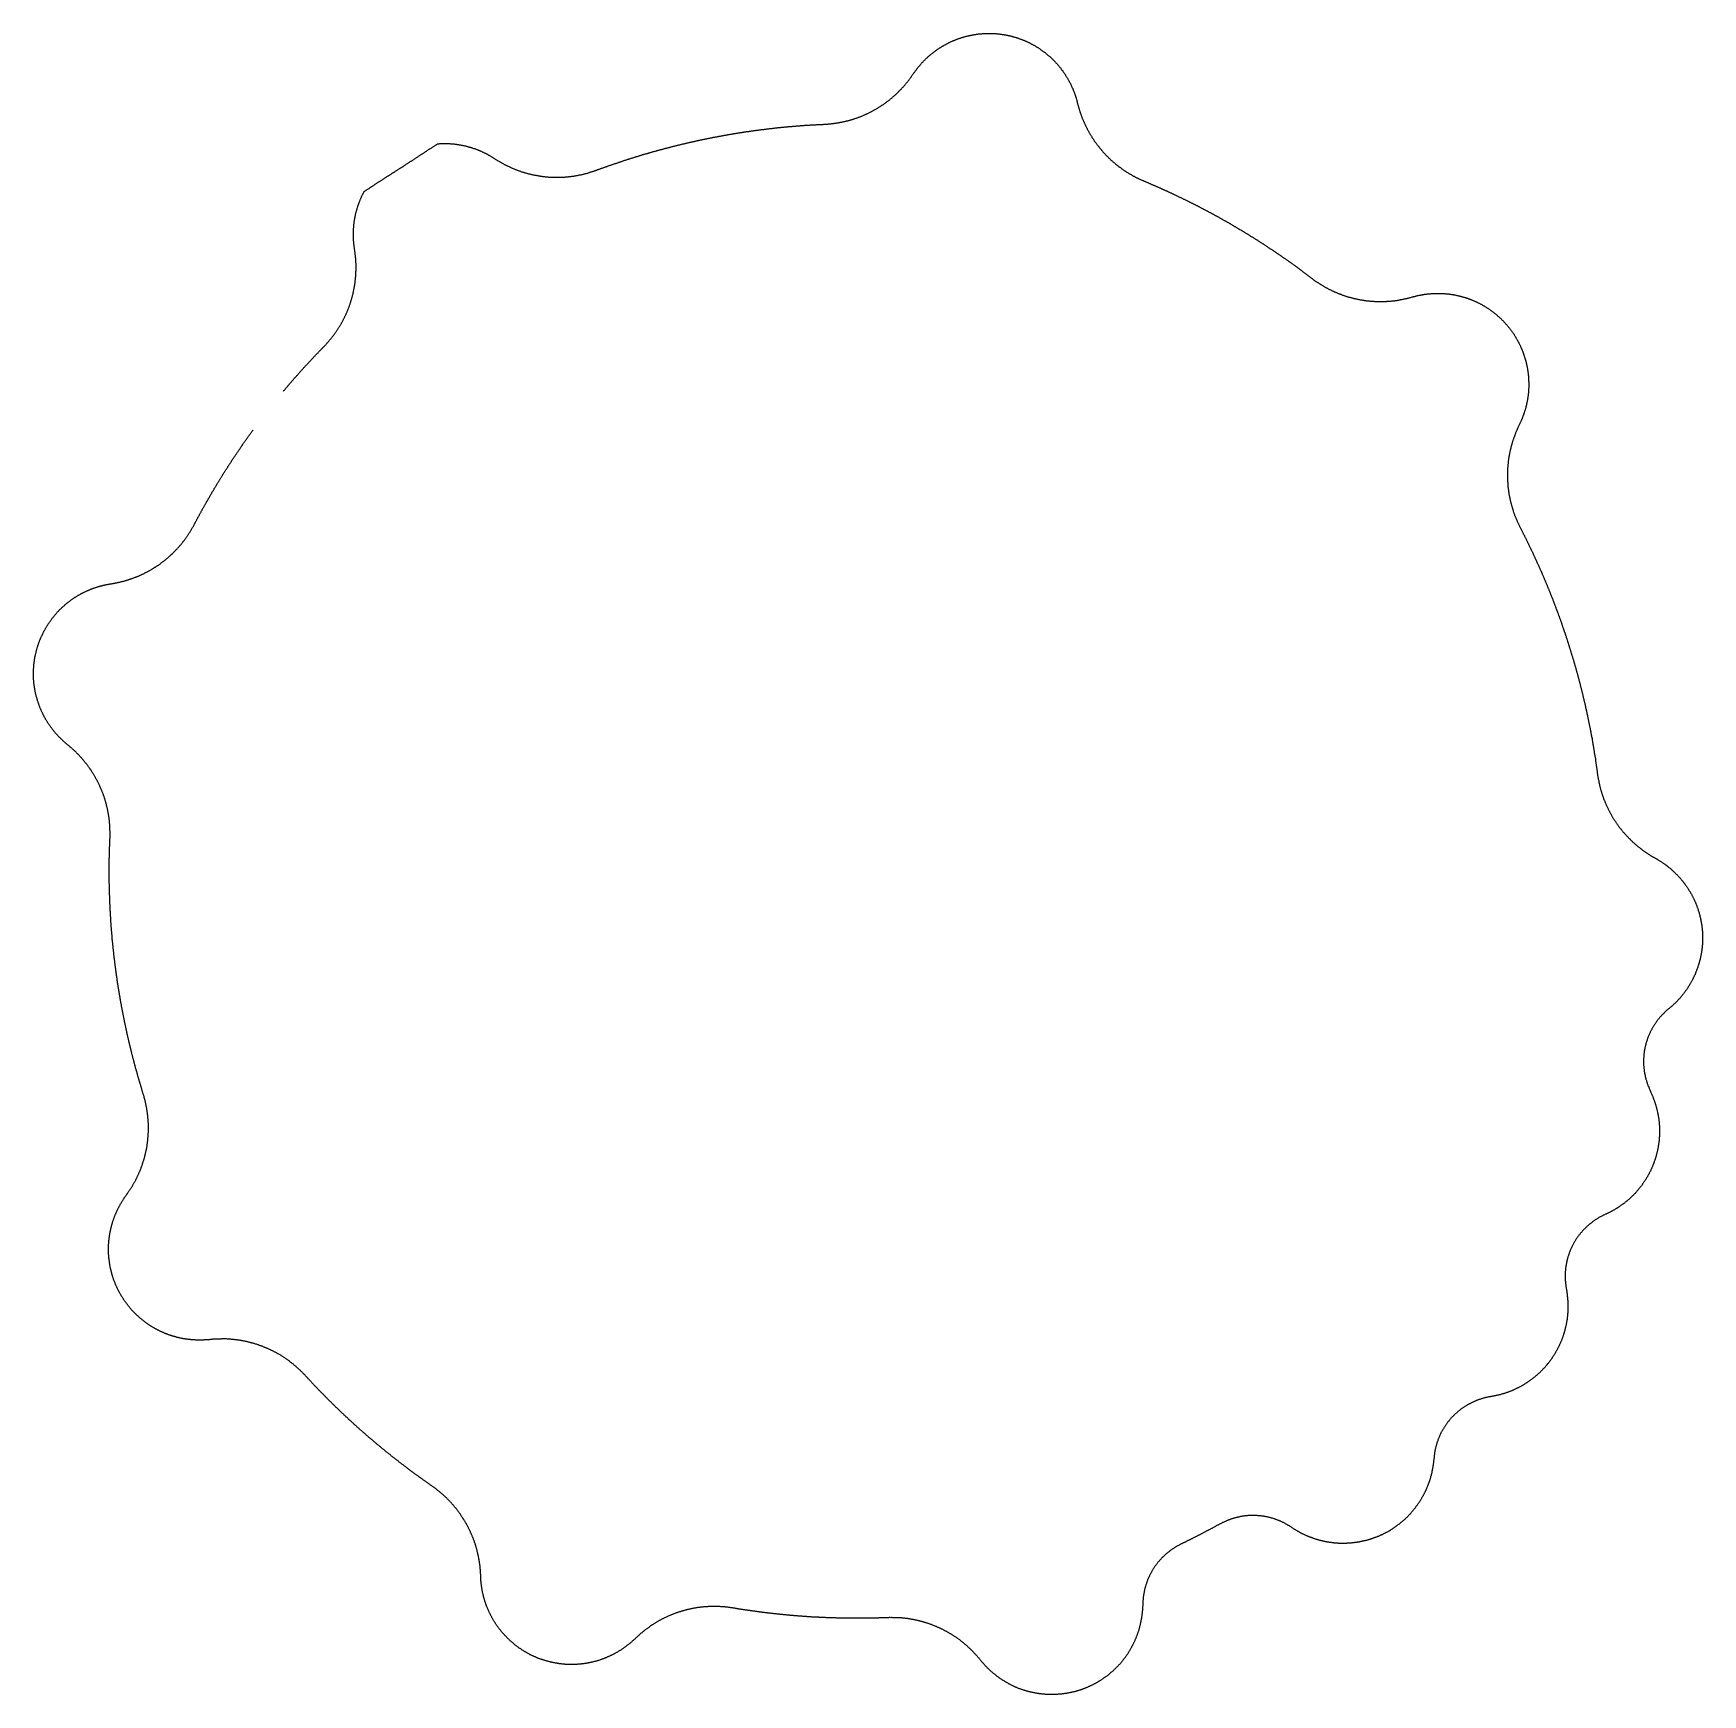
# Model space of a CAD drawing. Extents: x 415 to 563, y 91 to 238.
import ezdxf

# ---------------------------------------------------------------- set-up
doc = ezdxf.new("R2010")
doc.units = 0
doc.layers.get('0').update_dxf_attribs({"linetype": 'CONTINUOUS'})

msp = doc.modelspace()

# ---------------------------------------------------------------- linework, layer by layer
msp.add_open_spline([(437.27, 206.45, -27.41), (437.29, 206.48, -27.41), (437.34, 206.53, -27.41), (437.41, 206.61, -27.41), (437.47, 206.69, -27.41), (437.54, 206.76, -27.41), (437.6, 206.84, -27.41), (437.66, 206.92, -27.41), (437.73, 206.99, -27.41), (437.8, 207.07, -27.41), (437.87, 207.15, -27.41), (437.94, 207.23, -27.41), (438, 207.31, -27.41), (438.07, 207.39, -27.41), (438.14, 207.46, -27.41), (438.2, 207.55, -27.41), (438.26, 207.62, -27.41), (438.34, 207.68, -27.41), (438.41, 207.78, -27.41), (438.49, 207.85, -27.41), (438.54, 207.94, -27.41), (438.62, 208.01, -27.41), (438.69, 208.09, -27.41), (438.77, 208.17, -27.41), (438.83, 208.25, -27.41), (438.9, 208.32, -27.41), (438.97, 208.39, -27.41), (439.04, 208.48, -27.41), (439.11, 208.55, -27.41), (439.17, 208.63, -27.41), (439.24, 208.7, -27.41), (439.31, 208.77, -27.41), (439.38, 208.85, -27.41), (439.46, 208.93, -27.41), (439.52, 209.01, -27.41), (439.6, 209.08, -27.41), (439.67, 209.16, -27.41), (439.74, 209.23, -27.41), (439.81, 209.31, -27.41), (439.88, 209.38, -27.41), (439.95, 209.46, -27.41), (440.02, 209.53, -27.41), (440.09, 209.61, -27.41), (440.16, 209.69, -27.41), (440.24, 209.76, -27.41), (440.31, 209.83, -27.41), (440.38, 209.91, -27.41), (440.45, 209.98, -27.41), (440.51, 210.05, -27.41), (440.6, 210.12, -27.41), (440.66, 210.2, -27.41), (440.73, 210.28, -27.41), (440.81, 210.34, -27.41), (440.88, 210.42, -27.41), (440.96, 210.5, -27.41), (441.03, 210.57, -27.41), (441.1, 210.66, -27.41), (441.17, 210.74, -27.41), (441.24, 210.82, -27.41), (441.3, 210.9, -27.41), (441.37, 210.97, -27.41), (441.44, 211.06, -27.41), (441.51, 211.14, -27.41), (441.57, 211.23, -27.41), (441.64, 211.31, -27.41), (441.7, 211.4, -27.41), (441.76, 211.48, -27.41), (441.83, 211.57, -27.41), (441.89, 211.66, -27.41), (441.95, 211.75, -27.41), (442.01, 211.83, -27.41), (442.07, 211.92, -27.41), (442.13, 212.01, -27.41), (442.18, 212.11, -27.41), (442.24, 212.19, -27.41), (442.29, 212.28, -27.41), (442.35, 212.38, -27.41), (442.4, 212.47, -27.41), (442.44, 212.56, -27.41), (442.5, 212.65, -27.41), (442.55, 212.75, -27.41), (442.6, 212.85, -27.41), (442.65, 212.94, -27.41), (442.69, 213.04, -27.41), (442.75, 213.13, -27.41), (442.79, 213.24, -27.41), (442.83, 213.34, -27.41), (442.88, 213.43, -27.41), (442.91, 213.53, -27.41), (442.96, 213.63, -27.41), (442.99, 213.73, -27.41), (443.04, 213.83, -27.41), (443.07, 213.93, -27.41), (443.11, 214.02, -27.41), (443.14, 214.13, -27.41), (443.18, 214.23, -27.41), (443.21, 214.33, -27.41), (443.24, 214.43, -27.41), (443.27, 214.53, -27.41), (443.3, 214.63, -27.41), (443.32, 214.73, -27.41), (443.35, 214.83, -27.41), (443.38, 214.94, -27.41), (443.41, 215.04, -27.41), (443.42, 215.14, -27.41), (443.45, 215.24, -27.41), (443.47, 215.35, -27.41), (443.49, 215.45, -27.41), (443.51, 215.55, -27.41), (443.53, 215.66, -27.41), (443.55, 215.76, -27.41), (443.57, 215.87, -27.41), (443.58, 215.98, -27.41), (443.59, 216.08, -27.41), (443.6, 216.18, -27.41), (443.62, 216.28, -27.41), (443.63, 216.39, -27.41), (443.64, 216.5, -27.41), (443.64, 216.6, -27.41), (443.66, 216.71, -27.41), (443.66, 216.81, -27.41), (443.66, 216.92, -27.41), (443.67, 217.02, -27.41), (443.67, 217.13, -27.41), (443.67, 217.24, -27.41), (443.68, 217.34, -27.41), (443.67, 217.44, -27.41), (443.68, 217.54, -27.41), (443.67, 217.65, -27.41), (443.67, 217.76, -27.41), (443.66, 217.86, -27.41), (443.66, 217.96, -27.41), (443.65, 218.07, -27.41), (443.64, 218.18, -27.41), (443.63, 218.28, -27.41), (443.62, 218.38, -27.41), (443.6, 218.49, -27.41), (443.6, 218.59, -27.41), (443.58, 218.69, -27.41), (443.57, 218.8, -27.41), (443.55, 218.89, -27.41), (443.54, 219, -27.41), (443.53, 219.1, -27.41), (443.51, 219.2, -27.41), (443.5, 219.3, -27.41), (443.49, 219.4, -27.41), (443.48, 219.5, -27.41), (443.47, 219.59, -27.41), (443.46, 219.69, -27.41), (443.46, 219.78, -27.41), (443.45, 219.88, -27.41), (443.45, 219.98, -27.41), (443.44, 220.08, -27.41), (443.44, 220.18, -27.41), (443.44, 220.27, -27.41), (443.44, 220.37, -27.41), (443.44, 220.47, -27.41), (443.45, 220.56, -27.41), (443.44, 220.66, -27.41), (443.45, 220.75, -27.41), (443.46, 220.85, -27.41), (443.47, 220.95, -27.41), (443.47, 221.04, -27.41), (443.49, 221.14, -27.41), (443.49, 221.24, -27.41), (443.51, 221.33, -27.41), (443.52, 221.43, -27.41), (443.53, 221.53, -27.41), (443.55, 221.62, -27.41), (443.57, 221.72, -27.41), (443.59, 221.82, -27.41), (443.61, 221.91, -27.41), (443.62, 222.01, -27.41), (443.64, 222.1, -27.41), (443.67, 222.19, -27.41), (443.69, 222.29, -27.41), (443.72, 222.38, -27.41), (443.75, 222.48, -27.41), (443.77, 222.57, -27.41), (443.8, 222.67, -27.41), (443.83, 222.76, -27.41), (443.86, 222.85, -27.41), (443.89, 222.94, -27.41), (443.92, 223.03, -27.41), (443.96, 223.13, -27.41), (444, 223.22, -27.41), (444.03, 223.31, -27.41), (444.07, 223.4, -27.41), (444.1, 223.49, -27.41), (444.15, 223.58, -27.41), (444.18, 223.67, -27.41), (444.22, 223.76, -27.41), (444.27, 223.84, -27.41), (444.31, 223.93, -27.41), (444.35, 224, -27.41), (444.38, 224.05, -27.41), (444.41, 224.09, -27.41), (444.46, 224.11, -27.41), (444.53, 224.16, -27.41), (444.62, 224.22, -27.41), (444.7, 224.28, -27.41), (444.78, 224.33, -27.41), (444.87, 224.39, -27.41), (444.96, 224.45, -27.41), (445.04, 224.51, -27.41), (445.12, 224.56, -27.41), (445.21, 224.61, -27.41), (445.29, 224.67, -27.41), (445.37, 224.72, -27.41), (445.46, 224.77, -27.41), (445.55, 224.84, -27.41), (445.64, 224.89, -27.41), (445.71, 224.95, -27.41), (445.81, 225, -27.41), (445.89, 225.05, -27.41), (445.98, 225.12, -27.41), (446.06, 225.17, -27.41), (446.15, 225.22, -27.41), (446.24, 225.28, -27.41), (446.32, 225.34, -27.41), (446.41, 225.39, -27.41), (446.49, 225.45, -27.41), (446.58, 225.5, -27.41), (446.67, 225.56, -27.41), (446.76, 225.61, -27.41), (446.84, 225.68, -27.41), (446.92, 225.72, -27.41), (447, 225.77, -27.41), (447.09, 225.83, -27.41), (447.18, 225.89, -27.41), (447.26, 225.94, -27.41), (447.34, 225.99, -27.41), (447.43, 226.04, -27.41), (447.52, 226.1, -27.41), (447.6, 226.16, -27.41), (447.69, 226.21, -27.41), (447.78, 226.27, -27.41), (447.87, 226.33, -27.41), (447.95, 226.38, -27.41), (448.03, 226.44, -27.41), (448.12, 226.49, -27.41), (448.21, 226.55, -27.41), (448.3, 226.6, -27.41), (448.38, 226.66, -27.41), (448.46, 226.72, -27.41), (448.55, 226.77, -27.41), (448.64, 226.83, -27.41), (448.73, 226.88, -27.41), (448.81, 226.94, -27.41), (448.89, 227, -27.41), (448.98, 227.05, -27.41), (449.07, 227.11, -27.41), (449.16, 227.17, -27.41), (449.25, 227.23, -27.41), (449.33, 227.28, -27.41), (449.41, 227.34, -27.41), (449.5, 227.39, -27.41), (449.58, 227.44, -27.41), (449.67, 227.5, -27.41), (449.75, 227.55, -27.41), (449.84, 227.61, -27.41), (449.93, 227.67, -27.41), (450.01, 227.73, -27.41), (450.09, 227.78, -27.41), (450.18, 227.84, -27.41), (450.27, 227.89, -27.41), (450.35, 227.95, -27.41), (450.44, 228, -27.41), (450.52, 228.05, -27.41), (450.61, 228.11, -27.41), (450.7, 228.16, -27.41), (450.77, 228.22, -27.41), (450.84, 228.26, -27.41), (450.89, 228.29, -27.41), (450.94, 228.3, -27.41), (451, 228.3, -27.41), (451.08, 228.31, -27.41), (451.18, 228.31, -27.41), (451.28, 228.31, -27.41), (451.38, 228.32, -27.41), (451.48, 228.32, -27.41), (451.58, 228.32, -27.41), (451.67, 228.32, -27.41), (451.76, 228.32, -27.41), (451.86, 228.31, -27.41), (451.96, 228.31, -27.41), (452.06, 228.3, -27.41), (452.15, 228.29, -27.41), (452.25, 228.29, -27.41), (452.35, 228.28, -27.41), (452.44, 228.26, -27.41), (452.54, 228.25, -27.41), (452.64, 228.24, -27.41), (452.73, 228.22, -27.41), (452.83, 228.21, -27.41), (452.92, 228.19, -27.41), (453.02, 228.17, -27.41), (453.11, 228.15, -27.41), (453.21, 228.13, -27.41), (453.3, 228.11, -27.41), (453.4, 228.09, -27.41), (453.5, 228.06, -27.41), (453.59, 228.04, -27.41), (453.68, 228.01, -27.41), (453.78, 227.98, -27.41), (453.87, 227.96, -27.41), (453.97, 227.93, -27.41), (454.05, 227.88, -27.41), (454.15, 227.88, -27.41), (454.24, 227.83, -27.41), (454.33, 227.8, -27.41), (454.43, 227.76, -27.41), (454.52, 227.72, -27.41), (454.61, 227.68, -27.41), (454.7, 227.65, -27.41), (454.78, 227.61, -27.41), (454.87, 227.57, -27.41), (454.96, 227.53, -27.41), (455.05, 227.48, -27.41), (455.14, 227.44, -27.41), (455.22, 227.39, -27.41), (455.31, 227.35, -27.41), (455.39, 227.3, -27.41), (455.48, 227.25, -27.41), (455.56, 227.2, -27.41), (455.65, 227.15, -27.41), (455.73, 227.1, -27.41), (455.81, 227.05, -27.41), (455.89, 226.99, -27.41), (455.99, 226.94, -27.41), (456.07, 226.88, -27.41), (456.16, 226.83, -27.41), (456.25, 226.77, -27.41), (456.34, 226.72, -27.41), (456.44, 226.66, -27.41), (456.53, 226.62, -27.41), (456.62, 226.57, -27.41), (456.7, 226.52, -27.41), (456.79, 226.47, -27.41), (456.88, 226.42, -27.41), (456.98, 226.38, -27.41), (457.08, 226.33, -27.41), (457.17, 226.28, -27.41), (457.27, 226.26, -27.41), (457.35, 226.19, -27.41), (457.46, 226.16, -27.41), (457.56, 226.11, -27.41), (457.65, 226.07, -27.41), (457.75, 226.03, -27.41), (457.85, 225.99, -27.41), (457.95, 225.95, -27.41), (458.05, 225.92, -27.41), (458.15, 225.89, -27.41), (458.25, 225.84, -27.41), (458.36, 225.81, -27.41), (458.46, 225.78, -27.41), (458.56, 225.75, -27.41), (458.67, 225.72, -27.41), (458.77, 225.69, -27.41), (458.87, 225.66, -27.41), (458.97, 225.64, -27.41), (459.08, 225.61, -27.41), (459.18, 225.59, -27.41), (459.28, 225.56, -27.41), (459.39, 225.54, -27.41), (459.49, 225.52, -27.41), (459.59, 225.51, -27.41), (459.69, 225.49, -27.41), (459.79, 225.47, -27.41), (459.9, 225.45, -27.41), (460, 225.44, -27.41), (460.1, 225.42, -27.41), (460.21, 225.4, -27.41), (460.32, 225.39, -27.41), (460.43, 225.38, -27.41), (460.53, 225.37, -27.41), (460.64, 225.36, -27.41), (460.73, 225.35, -27.41), (460.85, 225.35, -27.41), (460.95, 225.33, -27.41), (461.06, 225.34, -27.41), (461.16, 225.33, -27.41), (461.27, 225.33, -27.41), (461.37, 225.34, -27.41), (461.48, 225.33, -27.41), (461.59, 225.33, -27.41), (461.7, 225.34, -27.41), (461.8, 225.34, -27.41), (461.91, 225.34, -27.41), (462.02, 225.35, -27.41), (462.13, 225.35, -27.41), (462.23, 225.37, -27.41), (462.33, 225.38, -27.41), (462.43, 225.38, -27.41), (462.54, 225.4, -27.41), (462.64, 225.41, -27.41), (462.75, 225.42, -27.41), (462.86, 225.44, -27.41), (462.96, 225.45, -27.41), (463.07, 225.47, -27.41), (463.18, 225.49, -27.41), (463.29, 225.51, -27.41), (463.38, 225.54, -27.41), (463.47, 225.55, -27.41), (463.58, 225.56, -27.41), (463.68, 225.59, -27.41), (463.79, 225.62, -27.41), (463.89, 225.64, -27.41), (463.99, 225.67, -27.41), (464.1, 225.7, -27.41), (464.21, 225.72, -27.41), (464.3, 225.77, -27.41), (464.39, 225.79, -27.41), (464.48, 225.82, -27.41), (464.59, 225.85, -27.41), (464.69, 225.89, -27.41), (464.8, 225.92, -27.41), (464.9, 225.96, -27.41), (464.99, 225.99, -27.41), (465.09, 226.03, -27.41), (465.19, 226.06, -27.41), (465.28, 226.1, -27.41), (465.37, 226.13, -27.41), (465.47, 226.16, -27.41), (465.57, 226.2, -27.41), (465.67, 226.23, -27.41), (465.76, 226.27, -27.41), (465.86, 226.3, -27.41), (465.95, 226.33, -27.41), (466.04, 226.37, -27.41), (466.14, 226.4, -27.41), (466.24, 226.43, -27.41), (466.34, 226.47, -27.41), (466.44, 226.5, -27.41), (466.53, 226.54, -27.41), (466.63, 226.56, -27.41), (466.72, 226.6, -27.41), (466.81, 226.62, -27.41), (466.91, 226.66, -27.41), (467.01, 226.69, -27.41), (467.1, 226.73, -27.41), (467.19, 226.75, -27.41), (467.28, 226.79, -27.41), (467.38, 226.82, -27.41), (467.48, 226.85, -27.41), (467.59, 226.88, -27.41), (467.68, 226.92, -27.41), (467.77, 226.95, -27.41), (467.87, 226.97, -27.41), (467.97, 227.01, -27.41), (468.07, 227.04, -27.41), (468.17, 227.07, -27.41), (468.27, 227.1, -27.41), (468.35, 227.14, -27.41), (468.45, 227.16, -27.41), (468.55, 227.18, -27.41), (468.65, 227.22, -27.41), (468.75, 227.25, -27.41), (468.85, 227.28, -27.41), (468.95, 227.32, -27.41), (469.03, 227.34, -27.41), (469.1, 227.38, -27.41), (469.2, 227.38, -27.41), (469.31, 227.41, -27.41), (469.42, 227.45, -27.41), (469.51, 227.48, -27.41), (469.6, 227.5, -27.41), (469.71, 227.54, -27.41), (469.82, 227.55, -27.41), (469.91, 227.61, -27.41), (469.99, 227.62, -27.41), (470.09, 227.63, -27.41), (470.2, 227.67, -27.41), (470.3, 227.7, -27.41), (470.39, 227.72, -27.41), (470.49, 227.75, -27.41), (470.59, 227.78, -27.41), (470.69, 227.8, -27.41), (470.78, 227.83, -27.41), (470.88, 227.86, -27.41), (470.98, 227.88, -27.41), (471.07, 227.91, -27.41), (471.17, 227.93, -27.41), (471.27, 227.96, -27.41), (471.37, 227.98, -27.41), (471.46, 228, -27.41), (471.56, 228.03, -27.41), (471.66, 228.05, -27.41), (471.76, 228.09, -27.41), (471.86, 228.1, -27.41), (471.95, 228.14, -27.41), (472.04, 228.14, -27.41), (472.14, 228.18, -27.41), (472.25, 228.2, -27.41), (472.34, 228.23, -27.41), (472.44, 228.25, -27.41), (472.54, 228.28, -27.41), (472.63, 228.29, -27.41), (472.73, 228.32, -27.41), (472.83, 228.34, -27.41), (472.93, 228.37, -27.41), (473.03, 228.39, -27.41), (473.13, 228.41, -27.41), (473.23, 228.44, -27.41), (473.32, 228.46, -27.41), (473.42, 228.48, -27.41), (473.52, 228.5, -27.41), (473.62, 228.52, -27.41), (473.72, 228.54, -27.41), (473.82, 228.57, -27.41), (473.91, 228.59, -27.41), (474.01, 228.6, -27.41), (474.11, 228.63, -27.41), (474.21, 228.65, -27.41), (474.31, 228.67, -27.41), (474.4, 228.69, -27.41), (474.5, 228.71, -27.41), (474.61, 228.73, -27.41), (474.7, 228.75, -27.41), (474.8, 228.77, -27.41), (474.89, 228.79, -27.41), (474.99, 228.81, -27.41), (475.1, 228.83, -27.41), (475.19, 228.85, -27.41), (475.29, 228.88, -27.41), (475.39, 228.88, -27.41), (475.48, 228.91, -27.41), (475.59, 228.92, -27.41), (475.68, 228.94, -27.41), (475.78, 228.97, -27.41), (475.88, 228.98, -27.41), (475.98, 229, -27.41), (476.09, 229.02, -27.41), (476.18, 229.04, -27.41), (476.28, 229.05, -27.41), (476.38, 229.07, -27.41), (476.48, 229.09, -27.41), (476.58, 229.11, -27.41), (476.67, 229.12, -27.41), (476.78, 229.14, -27.41), (476.88, 229.15, -27.41), (476.97, 229.18, -27.41), (477.07, 229.19, -27.41), (477.16, 229.21, -27.41), (477.27, 229.22, -27.41), (477.38, 229.24, -27.41), (477.48, 229.26, -27.41), (477.57, 229.27, -27.41), (477.67, 229.29, -27.41), (477.77, 229.3, -27.41), (477.88, 229.32, -27.41), (477.98, 229.34, -27.41), (478.08, 229.35, -27.41), (478.17, 229.37, -27.41), (478.28, 229.38, -27.41), (478.38, 229.39, -27.41), (478.48, 229.41, -27.41), (478.58, 229.42, -27.41), (478.67, 229.43, -27.41), (478.77, 229.45, -27.41), (478.87, 229.46, -27.41), (478.97, 229.48, -27.41), (479.07, 229.49, -27.41), (479.17, 229.51, -27.41), (479.27, 229.51, -27.41), (479.37, 229.53, -27.41), (479.47, 229.55, -27.41), (479.57, 229.56, -27.41), (479.66, 229.56, -27.41), (479.77, 229.58, -27.41), (479.87, 229.59, -27.41), (479.97, 229.61, -27.41), (480.06, 229.61, -27.41), (480.16, 229.63, -27.41), (480.26, 229.64, -27.41), (480.36, 229.65, -27.41), (480.46, 229.66, -27.41), (480.56, 229.67, -27.41), (480.66, 229.69, -27.41), (480.76, 229.7, -27.41), (480.86, 229.7, -27.41), (480.96, 229.72, -27.41), (481.06, 229.73, -27.41), (481.16, 229.74, -27.41), (481.26, 229.75, -27.41), (481.36, 229.76, -27.41), (481.46, 229.77, -27.41), (481.56, 229.78, -27.41), (481.66, 229.79, -27.41), (481.77, 229.8, -27.41), (481.87, 229.81, -27.41), (481.97, 229.82, -27.41), (482.07, 229.83, -27.41), (482.17, 229.83, -27.41), (482.27, 229.84, -27.41), (482.37, 229.85, -27.41), (482.47, 229.86, -27.41), (482.58, 229.87, -27.41), (482.68, 229.88, -27.41), (482.78, 229.88, -27.41), (482.88, 229.89, -27.41), (482.97, 229.9, -27.41), (483.07, 229.9, -27.41), (483.18, 229.91, -27.41), (483.28, 229.92, -27.41), (483.38, 229.93, -27.41), (483.48, 229.93, -27.41), (483.57, 229.94, -27.41), (483.67, 229.94, -27.41), (483.77, 229.95, -27.41), (483.88, 229.96, -27.41), (483.98, 229.96, -27.41), (484.08, 229.97, -27.41), (484.18, 229.98, -27.41), (484.29, 229.98, -27.41), (484.39, 229.98, -27.41), (484.49, 230.01, -27.41), (484.59, 229.99, -27.41), (484.69, 230, -27.41), (484.79, 230.01, -27.41), (484.9, 230.01, -27.41), (485, 230.01, -27.41), (485.1, 230.03, -27.41), (485.21, 230.03, -27.41), (485.31, 230.03, -27.41), (485.42, 230.05, -27.41), (485.52, 230.06, -27.41), (485.62, 230.06, -27.41), (485.73, 230.07, -27.41), (485.84, 230.09, -27.41), (485.94, 230.11, -27.41), (486.05, 230.12, -27.41), (486.15, 230.13, -27.41), (486.25, 230.15, -27.41), (486.36, 230.17, -27.41), (486.46, 230.19, -27.41), (486.56, 230.21, -27.41), (486.66, 230.23, -27.41), (486.77, 230.25, -27.41), (486.87, 230.28, -27.41), (486.97, 230.29, -27.41), (487.08, 230.33, -27.41), (487.18, 230.34, -27.41), (487.28, 230.38, -27.41), (487.39, 230.4, -27.41), (487.48, 230.44, -27.41), (487.59, 230.46, -27.41), (487.69, 230.5, -27.41), (487.78, 230.53, -27.41), (487.88, 230.56, -27.41), (487.99, 230.6, -27.41), (488.09, 230.64, -27.41), (488.18, 230.67, -27.41), (488.28, 230.71, -27.41), (488.38, 230.75, -27.41), (488.48, 230.79, -27.41), (488.57, 230.84, -27.41), (488.67, 230.88, -27.41), (488.76, 230.92, -27.41), (488.85, 230.96, -27.41), (488.95, 231.01, -27.41), (489.05, 231.06, -27.41), (489.15, 231.11, -27.41), (489.24, 231.15, -27.41), (489.33, 231.2, -27.41), (489.43, 231.26, -27.41), (489.52, 231.3, -27.41), (489.61, 231.36, -27.41), (489.71, 231.41, -27.41), (489.79, 231.47, -27.41), (489.88, 231.52, -27.41), (489.98, 231.58, -27.41), (490.07, 231.64, -27.41), (490.15, 231.7, -27.41), (490.24, 231.75, -27.41), (490.33, 231.81, -27.41), (490.41, 231.88, -27.41), (490.5, 231.94, -27.41), (490.58, 232, -27.41), (490.66, 232.06, -27.41), (490.75, 232.13, -27.41), (490.83, 232.19, -27.41), (490.91, 232.26, -27.41), (491, 232.33, -27.41), (491.08, 232.4, -27.41), (491.16, 232.47, -27.41), (491.23, 232.53, -27.41), (491.31, 232.6, -27.41), (491.39, 232.68, -27.41), (491.47, 232.75, -27.41), (491.55, 232.82, -27.41), (491.62, 232.9, -27.41), (491.69, 232.97, -27.41), (491.76, 233.04, -27.41), (491.84, 233.12, -27.41), (491.91, 233.19, -27.41), (491.98, 233.27, -27.41), (492.05, 233.35, -27.41), (492.12, 233.43, -27.41), (492.2, 233.51, -27.41), (492.26, 233.6, -27.41), (492.33, 233.68, -27.41), (492.4, 233.76, -27.41), (492.46, 233.85, -27.41), (492.52, 233.92, -27.41), (492.59, 234, -27.41), (492.65, 234.09, -27.41), (492.72, 234.18, -27.41), (492.77, 234.27, -27.41), (492.83, 234.35, -27.41), (492.89, 234.43, -27.41), (492.95, 234.51, -27.41), (493.01, 234.6, -27.41), (493.07, 234.68, -27.41), (493.12, 234.76, -27.41), (493.19, 234.83, -27.41), (493.24, 234.92, -27.41), (493.3, 234.99, -27.41), (493.36, 235.06, -27.41), (493.42, 235.14, -27.41), (493.49, 235.22, -27.41), (493.55, 235.29, -27.41), (493.62, 235.37, -27.41), (493.68, 235.44, -27.41), (493.75, 235.51, -27.41), (493.82, 235.58, -27.41), (493.88, 235.65, -27.41), (493.96, 235.72, -27.41), (494.02, 235.79, -27.41), (494.1, 235.86, -27.41), (494.17, 235.93, -27.41), (494.25, 235.99, -27.41), (494.32, 236.06, -27.41), (494.39, 236.12, -27.41), (494.46, 236.19, -27.41), (494.54, 236.25, -27.41), (494.61, 236.31, -27.41), (494.69, 236.36, -27.41), (494.76, 236.43, -27.41), (494.85, 236.48, -27.41), (494.92, 236.54, -27.41), (495, 236.6, -27.41), (495.08, 236.65, -27.41), (495.16, 236.7, -27.41), (495.24, 236.76, -27.41), (495.33, 236.81, -27.41), (495.41, 236.86, -27.41), (495.49, 236.91, -27.41), (495.58, 236.96, -27.41), (495.66, 237.01, -27.41), (495.74, 237.05, -27.41), (495.83, 237.1, -27.41), (495.91, 237.15, -27.41), (495.99, 237.19, -27.41), (496.08, 237.23, -27.41), (496.17, 237.28, -27.41), (496.26, 237.32, -27.41), (496.35, 237.36, -27.41), (496.44, 237.4, -27.41), (496.53, 237.43, -27.41), (496.62, 237.47, -27.41), (496.71, 237.51, -27.41), (496.8, 237.54, -27.41), (496.89, 237.57, -27.41), (496.98, 237.61, -27.41), (497.08, 237.64, -27.41), (497.17, 237.67, -27.41), (497.26, 237.7, -27.41), (497.35, 237.72, -27.41), (497.44, 237.75, -27.41), (497.54, 237.78, -27.41), (497.63, 237.8, -27.41), (497.72, 237.82, -27.41), (497.82, 237.84, -27.41), (497.91, 237.86, -27.41), (498.01, 237.89, -27.41), (498.11, 237.9, -27.41), (498.2, 237.92, -27.41), (498.3, 237.94, -27.41), (498.4, 237.95, -27.41), (498.49, 237.97, -27.41), (498.59, 237.98, -27.41), (498.68, 238, -27.41), (498.78, 238, -27.41), (498.88, 238.01, -27.41), (498.98, 238.02, -27.41), (499.07, 238.03, -27.41), (499.17, 238.04, -27.41), (499.26, 238.04, -27.41), (499.36, 238.04, -27.41), (499.46, 238.05, -27.41), (499.56, 238.05, -27.41), (499.65, 238.05, -27.41), (499.75, 238.05, -27.41), (499.84, 238.04, -27.41), (499.94, 238.04, -27.41), (500.04, 238.04, -27.41), (500.13, 238.03, -27.41), (500.23, 238.03, -27.41), (500.33, 238.01, -27.41), (500.42, 238.01, -27.41), (500.52, 238, -27.41), (500.61, 237.98, -27.41), (500.71, 237.97, -27.41), (500.81, 237.96, -27.41), (500.9, 237.94, -27.41), (501, 237.93, -27.41), (501.09, 237.91, -27.41), (501.19, 237.89, -27.41), (501.28, 237.87, -27.41), (501.38, 237.85, -27.41), (501.47, 237.83, -27.41), (501.57, 237.81, -27.41), (501.66, 237.78, -27.41), (501.75, 237.76, -27.41), (501.85, 237.73, -27.41), (501.94, 237.7, -27.41), (502.03, 237.67, -27.41), (502.13, 237.65, -27.41), (502.21, 237.61, -27.41), (502.3, 237.58, -27.41), (502.39, 237.55, -27.41), (502.49, 237.52, -27.41), (502.58, 237.48, -27.41), (502.67, 237.44, -27.41), (502.76, 237.41, -27.41), (502.84, 237.37, -27.41), (502.93, 237.33, -27.41), (503.02, 237.29, -27.41), (503.1, 237.25, -27.41), (503.19, 237.21, -27.41), (503.28, 237.16, -27.41), (503.37, 237.11, -27.41), (503.46, 237.07, -27.41), (503.55, 237.02, -27.41), (503.63, 236.97, -27.41), (503.72, 236.92, -27.41), (503.8, 236.87, -27.41), (503.88, 236.82, -27.41), (503.97, 236.76, -27.41), (504.05, 236.72, -27.41), (504.13, 236.66, -27.41), (504.2, 236.61, -27.41), (504.28, 236.55, -27.41), (504.36, 236.49, -27.41), (504.44, 236.43, -27.41), (504.52, 236.38, -27.41), (504.6, 236.32, -27.41), (504.67, 236.25, -27.41), (504.75, 236.19, -27.41), (504.82, 236.13, -27.41), (504.89, 236.07, -27.41), (504.97, 236, -27.41), (505.04, 235.94, -27.41), (505.11, 235.88, -27.41), (505.18, 235.81, -27.41), (505.25, 235.74, -27.41), (505.32, 235.67, -27.41), (505.39, 235.6, -27.41), (505.45, 235.53, -27.41), (505.52, 235.46, -27.41), (505.59, 235.39, -27.41), (505.65, 235.31, -27.41), (505.72, 235.24, -27.41), (505.78, 235.16, -27.41), (505.84, 235.08, -27.41), (505.91, 235.01, -27.41), (505.97, 234.94, -27.41), (506.02, 234.85, -27.41), (506.08, 234.77, -27.41), (506.15, 234.7, -27.41), (506.19, 234.62, -27.41), (506.25, 234.54, -27.41), (506.31, 234.45, -27.41), (506.36, 234.37, -27.41), (506.41, 234.29, -27.41), (506.47, 234.21, -27.41), (506.52, 234.12, -27.41), (506.56, 234.04, -27.41), (506.61, 233.96, -27.41), (506.66, 233.87, -27.41), (506.71, 233.78, -27.41), (506.75, 233.7, -27.41), (506.8, 233.62, -27.41), (506.84, 233.53, -27.41), (506.88, 233.44, -27.41), (506.92, 233.34, -27.41), (506.96, 233.25, -27.41), (507.01, 233.17, -27.41), (507.04, 233.08, -27.41), (507.08, 232.99, -27.41), (507.11, 232.89, -27.41), (507.15, 232.81, -27.41), (507.18, 232.72, -27.41), (507.21, 232.62, -27.41), (507.24, 232.53, -27.41), (507.27, 232.44, -27.41), (507.3, 232.35, -27.41), (507.33, 232.25, -27.41), (507.36, 232.16, -27.41), (507.38, 232.07, -27.41), (507.4, 231.97, -27.41), (507.43, 231.87, -27.41), (507.45, 231.77, -27.41), (507.48, 231.68, -27.41), (507.51, 231.57, -27.41), (507.53, 231.47, -27.41), (507.57, 231.37, -27.41), (507.59, 231.27, -27.41), (507.63, 231.18, -27.41), (507.66, 231.08, -27.41), (507.69, 230.98, -27.41), (507.73, 230.88, -27.41), (507.76, 230.78, -27.41), (507.8, 230.69, -27.41), (507.84, 230.59, -27.41), (507.87, 230.49, -27.41), (507.92, 230.39, -27.41), (507.96, 230.29, -27.41), (508, 230.2, -27.41), (508.05, 230.11, -27.41), (508.08, 230.01, -27.41), (508.13, 229.92, -27.41), (508.18, 229.83, -27.41), (508.22, 229.73, -27.41), (508.27, 229.64, -27.41), (508.32, 229.54, -27.41), (508.37, 229.45, -27.41), (508.42, 229.36, -27.41), (508.47, 229.27, -27.41), (508.52, 229.17, -27.41), (508.58, 229.09, -27.41), (508.63, 229, -27.41), (508.68, 228.91, -27.41), (508.74, 228.81, -27.41), (508.8, 228.73, -27.41), (508.86, 228.64, -27.41), (508.92, 228.55, -27.41), (508.98, 228.46, -27.41), (509.05, 228.38, -27.41), (509.1, 228.29, -27.41), (509.18, 228.21, -27.41), (509.23, 228.1, -27.41), (509.32, 228.05, -27.41), (509.37, 227.98, -27.41), (509.41, 227.89, -27.41), (509.49, 227.8, -27.41), (509.57, 227.72, -27.41), (509.63, 227.63, -27.41), (509.7, 227.56, -27.41), (509.78, 227.48, -27.41), (509.84, 227.4, -27.41), (509.92, 227.33, -27.41), (509.99, 227.24, -27.41), (510.07, 227.18, -27.41), (510.14, 227.09, -27.41), (510.22, 227.03, -27.41), (510.29, 226.96, -27.41), (510.36, 226.88, -27.41), (510.44, 226.81, -27.41), (510.53, 226.74, -27.41), (510.6, 226.67, -27.41), (510.69, 226.61, -27.41), (510.76, 226.54, -27.41), (510.84, 226.47, -27.41), (510.93, 226.41, -27.41), (511.01, 226.34, -27.41), (511.09, 226.27, -27.41), (511.18, 226.22, -27.41), (511.26, 226.15, -27.41), (511.35, 226.09, -27.41), (511.44, 226.03, -27.41), (511.52, 225.97, -27.41), (511.6, 225.92, -27.41), (511.69, 225.85, -27.41), (511.78, 225.78, -27.41), (511.89, 225.73, -27.41), (511.98, 225.67, -27.41), (512.07, 225.63, -27.41), (512.16, 225.57, -27.41), (512.24, 225.52, -27.41), (512.33, 225.47, -27.41), (512.43, 225.42, -27.41), (512.52, 225.37, -27.41), (512.61, 225.32, -27.41), (512.7, 225.27, -27.41), (512.81, 225.23, -27.41), (512.9, 225.18, -27.41), (513, 225.14, -27.41), (513.1, 225.09, -27.41), (513.2, 225.06, -27.41), (513.28, 225.02, -27.41), (513.37, 224.98, -27.41), (513.47, 224.93, -27.41), (513.56, 224.89, -27.41), (513.65, 224.86, -27.41), (513.74, 224.81, -27.41), (513.84, 224.77, -27.41), (513.93, 224.73, -27.41), (514.03, 224.69, -27.41), (514.12, 224.65, -27.41), (514.21, 224.62, -27.41), (514.31, 224.57, -27.41), (514.4, 224.53, -27.41), (514.49, 224.49, -27.41), (514.59, 224.45, -27.41), (514.68, 224.41, -27.41), (514.77, 224.37, -27.41), (514.86, 224.32, -27.41), (514.95, 224.28, -27.41), (515.05, 224.24, -27.41), (515.14, 224.2, -27.41), (515.24, 224.16, -27.41), (515.33, 224.12, -27.41), (515.42, 224.07, -27.41), (515.51, 224.03, -27.41), (515.6, 223.99, -27.41), (515.69, 223.95, -27.41), (515.79, 223.9, -27.41), (515.88, 223.86, -27.41), (515.97, 223.82, -27.41), (516.07, 223.77, -27.41), (516.16, 223.73, -27.41), (516.25, 223.68, -27.41), (516.34, 223.64, -27.41), (516.43, 223.59, -27.41), (516.53, 223.56, -27.41), (516.61, 223.51, -27.41), (516.71, 223.47, -27.41), (516.8, 223.41, -27.41), (516.9, 223.38, -27.41), (516.99, 223.33, -27.41), (517.08, 223.29, -27.41), (517.16, 223.24, -27.41), (517.25, 223.2, -27.41), (517.35, 223.15, -27.41), (517.44, 223.1, -27.41), (517.53, 223.06, -27.41), (517.62, 223.01, -27.41), (517.71, 222.97, -27.41), (517.8, 222.92, -27.41), (517.89, 222.87, -27.41), (517.99, 222.83, -27.41), (518.08, 222.78, -27.41), (518.16, 222.74, -27.41), (518.25, 222.69, -27.41), (518.34, 222.64, -27.41), (518.44, 222.59, -27.41), (518.53, 222.54, -27.41), (518.62, 222.5, -27.41), (518.71, 222.45, -27.41), (518.8, 222.4, -27.41), (518.89, 222.36, -27.41), (518.97, 222.31, -27.41), (519.06, 222.26, -27.41), (519.16, 222.21, -27.41), (519.25, 222.16, -27.41), (519.34, 222.12, -27.41), (519.42, 222.07, -27.41), (519.51, 222.02, -27.41), (519.6, 221.97, -27.41), (519.69, 221.92, -27.41), (519.78, 221.88, -27.41), (519.87, 221.83, -27.41), (519.96, 221.78, -27.41), (520.05, 221.73, -27.41), (520.13, 221.68, -27.41), (520.22, 221.64, -27.41), (520.3, 221.58, -27.41), (520.4, 221.53, -27.41), (520.48, 221.48, -27.41), (520.57, 221.43, -27.41), (520.66, 221.38, -27.41), (520.75, 221.33, -27.41), (520.83, 221.28, -27.41), (520.92, 221.24, -27.41), (521, 221.18, -27.41), (521.09, 221.13, -27.41), (521.18, 221.08, -27.41), (521.27, 221.02, -27.41), (521.36, 220.98, -27.41), (521.44, 220.92, -27.41), (521.53, 220.87, -27.41), (521.62, 220.82, -27.41), (521.71, 220.76, -27.41), (521.8, 220.7, -27.41), (521.89, 220.68, -27.41), (521.95, 220.61, -27.41), (522.04, 220.57, -27.41), (522.14, 220.51, -27.41), (522.22, 220.46, -27.41), (522.31, 220.4, -27.41), (522.39, 220.36, -27.41), (522.48, 220.3, -27.41), (522.56, 220.24, -27.41), (522.65, 220.19, -27.41), (522.74, 220.14, -27.41), (522.83, 220.08, -27.41), (522.92, 220.04, -27.41), (522.99, 219.98, -27.41), (523.08, 219.93, -27.41), (523.17, 219.86, -27.41), (523.25, 219.82, -27.41), (523.34, 219.77, -27.41), (523.41, 219.71, -27.41), (523.5, 219.66, -27.41), (523.59, 219.61, -27.41), (523.67, 219.54, -27.41), (523.76, 219.5, -27.41), (523.84, 219.44, -27.41), (523.91, 219.39, -27.41), (524.01, 219.33, -27.41), (524.09, 219.27, -27.41), (524.18, 219.23, -27.41), (524.25, 219.17, -27.41), (524.34, 219.11, -27.41), (524.43, 219.05, -27.41), (524.51, 219, -27.41), (524.59, 218.94, -27.41), (524.68, 218.89, -27.41), (524.76, 218.83, -27.41), (524.85, 218.77, -27.41), (524.93, 218.72, -27.41), (525.02, 218.66, -27.41), (525.09, 218.61, -27.41), (525.19, 218.55, -27.41), (525.26, 218.48, -27.41), (525.36, 218.44, -27.41), (525.43, 218.38, -27.41), (525.5, 218.32, -27.41), (525.59, 218.26, -27.41), (525.68, 218.2, -27.41), (525.76, 218.15, -27.41), (525.84, 218.09, -27.41), (525.93, 218.03, -27.41), (526.01, 217.97, -27.41), (526.1, 217.91, -27.41), (526.18, 217.85, -27.41), (526.26, 217.8, -27.41), (526.34, 217.74, -27.41), (526.42, 217.68, -27.41), (526.5, 217.62, -27.41), (526.58, 217.56, -27.41), (526.67, 217.51, -27.41), (526.74, 217.44, -27.41), (526.84, 217.38, -27.41), (526.92, 217.31, -27.41), (527, 217.28, -27.41), (527.06, 217.2, -27.41), (527.15, 217.15, -27.41), (527.23, 217.08, -27.41), (527.32, 217.02, -27.41), (527.4, 216.96, -27.41), (527.48, 216.9, -27.41), (527.56, 216.84, -27.41), (527.64, 216.78, -27.41), (527.71, 216.72, -27.41), (527.8, 216.66, -27.41), (527.88, 216.59, -27.41), (527.96, 216.54, -27.41), (528.04, 216.48, -27.41), (528.11, 216.41, -27.41), (528.2, 216.35, -27.41), (528.29, 216.28, -27.41), (528.38, 216.23, -27.41), (528.46, 216.16, -27.41), (528.55, 216.11, -27.41), (528.64, 216.05, -27.41), (528.73, 215.99, -27.41), (528.82, 215.93, -27.41), (528.91, 215.88, -27.41), (528.99, 215.82, -27.41), (529.08, 215.77, -27.41), (529.18, 215.71, -27.41), (529.27, 215.66, -27.41), (529.36, 215.6, -27.41), (529.46, 215.56, -27.41), (529.55, 215.5, -27.41), (529.64, 215.45, -27.41), (529.74, 215.41, -27.41), (529.84, 215.35, -27.41), (529.93, 215.31, -27.41), (530.03, 215.27, -27.41), (530.12, 215.22, -27.41), (530.22, 215.18, -27.41), (530.32, 215.14, -27.41), (530.41, 215.1, -27.41), (530.51, 215.06, -27.41), (530.61, 215.03, -27.41), (530.7, 214.99, -27.41), (530.8, 214.95, -27.41), (530.9, 214.91, -27.41), (531.01, 214.88, -27.41), (531.11, 214.84, -27.41), (531.21, 214.81, -27.41), (531.31, 214.78, -27.41), (531.41, 214.75, -27.41), (531.51, 214.73, -27.41), (531.61, 214.7, -27.41), (531.71, 214.67, -27.41), (531.81, 214.64, -27.41), (531.91, 214.62, -27.41), (532.02, 214.6, -27.41), (532.12, 214.57, -27.41), (532.22, 214.56, -27.41), (532.31, 214.53, -27.41), (532.41, 214.52, -27.41), (532.52, 214.5, -27.41), (532.62, 214.49, -27.41), (532.72, 214.46, -27.41), (532.83, 214.45, -27.41), (532.93, 214.43, -27.41), (533.04, 214.42, -27.41), (533.15, 214.41, -27.41), (533.25, 214.4, -27.41), (533.36, 214.39, -27.41), (533.46, 214.38, -27.41), (533.57, 214.38, -27.41), (533.67, 214.37, -27.41), (533.78, 214.36, -27.41), (533.89, 214.36, -27.41), (533.99, 214.35, -27.41), (534.1, 214.36, -27.41), (534.2, 214.35, -27.41), (534.3, 214.36, -27.41), (534.41, 214.36, -27.41), (534.51, 214.36, -27.41), (534.62, 214.36, -27.41), (534.73, 214.37, -27.41), (534.83, 214.38, -27.41), (534.94, 214.38, -27.41), (535.04, 214.39, -27.41), (535.15, 214.4, -27.41), (535.25, 214.41, -27.41), (535.35, 214.42, -27.41), (535.46, 214.43, -27.41), (535.56, 214.45, -27.41), (535.67, 214.46, -27.41), (535.77, 214.48, -27.41), (535.88, 214.5, -27.41), (535.98, 214.52, -27.41), (536.08, 214.54, -27.41), (536.19, 214.55, -27.41), (536.29, 214.58, -27.41), (536.39, 214.6, -27.41), (536.5, 214.62, -27.41), (536.6, 214.65, -27.41), (536.7, 214.68, -27.41), (536.8, 214.7, -27.41), (536.91, 214.73, -27.41), (537, 214.75, -27.41), (537.09, 214.79, -27.41), (537.19, 214.8, -27.41), (537.28, 214.83, -27.41), (537.38, 214.85, -27.41), (537.48, 214.88, -27.41), (537.57, 214.9, -27.41), (537.66, 214.92, -27.41), (537.76, 214.93, -27.41), (537.86, 214.95, -27.41), (537.96, 214.97, -27.41), (538.05, 214.99, -27.41), (538.15, 215, -27.41), (538.24, 215.02, -27.41), (538.34, 215.02, -27.41), (538.44, 215.04, -27.41), (538.54, 215.04, -27.41), (538.63, 215.05, -27.41), (538.73, 215.06, -27.41), (538.82, 215.06, -27.41), (538.92, 215.07, -27.41), (539.02, 215.07, -27.41), (539.12, 215.08, -27.41), (539.21, 215.08, -27.41), (539.31, 215.08, -27.41), (539.41, 215.08, -27.41), (539.51, 215.08, -27.41), (539.61, 215.07, -27.41), (539.7, 215.07, -27.41), (539.8, 215.06, -27.41), (539.9, 215.05, -27.41), (539.99, 215.05, -27.41), (540.09, 215.04, -27.41), (540.19, 215.03, -27.41), (540.28, 215.02, -27.41), (540.38, 215, -27.41), (540.48, 214.99, -27.41), (540.57, 214.97, -27.41), (540.67, 214.96, -27.41), (540.77, 214.94, -27.41), (540.86, 214.93, -27.41), (540.95, 214.9, -27.41), (541.05, 214.88, -27.41), (541.15, 214.86, -27.41), (541.24, 214.83, -27.41), (541.34, 214.81, -27.41), (541.43, 214.78, -27.41), (541.52, 214.76, -27.41), (541.62, 214.73, -27.41), (541.71, 214.7, -27.41), (541.8, 214.67, -27.41), (541.89, 214.64, -27.41), (541.99, 214.61, -27.41), (542.08, 214.58, -27.41), (542.17, 214.54, -27.41), (542.26, 214.51, -27.41), (542.35, 214.46, -27.41), (542.45, 214.43, -27.41), (542.54, 214.39, -27.41), (542.62, 214.35, -27.41), (542.71, 214.31, -27.41), (542.8, 214.26, -27.41), (542.89, 214.22, -27.41), (542.98, 214.18, -27.41), (543.06, 214.13, -27.41), (543.15, 214.09, -27.41), (543.23, 214.03, -27.41), (543.32, 213.99, -27.41), (543.4, 213.94, -27.41), (543.49, 213.89, -27.41), (543.57, 213.84, -27.41), (543.66, 213.78, -27.41), (543.73, 213.73, -27.41), (543.81, 213.68, -27.41), (543.89, 213.62, -27.41), (543.97, 213.57, -27.41), (544.05, 213.5, -27.41), (544.13, 213.45, -27.41), (544.2, 213.39, -27.41), (544.28, 213.33, -27.41), (544.36, 213.27, -27.41), (544.43, 213.2, -27.41), (544.51, 213.14, -27.41), (544.58, 213.07, -27.41), (544.66, 213.02, -27.41), (544.72, 212.95, -27.41), (544.8, 212.88, -27.41), (544.87, 212.81, -27.41), (544.94, 212.75, -27.41), (545, 212.68, -27.41), (545.07, 212.61, -27.41), (545.14, 212.54, -27.41), (545.2, 212.47, -27.41), (545.27, 212.4, -27.41), (545.33, 212.32, -27.41), (545.4, 212.25, -27.41), (545.46, 212.18, -27.41), (545.52, 212.1, -27.41), (545.58, 212.03, -27.41), (545.64, 211.95, -27.41), (545.7, 211.87, -27.41), (545.75, 211.79, -27.41), (545.81, 211.72, -27.41), (545.87, 211.64, -27.41), (545.92, 211.56, -27.41), (545.98, 211.48, -27.41), (546.03, 211.4, -27.41), (546.08, 211.32, -27.41), (546.13, 211.24, -27.41), (546.18, 211.15, -27.41), (546.23, 211.06, -27.41), (546.28, 210.98, -27.41), (546.33, 210.9, -27.41), (546.37, 210.81, -27.41), (546.42, 210.73, -27.41), (546.46, 210.64, -27.41), (546.5, 210.56, -27.41), (546.54, 210.47, -27.41), (546.59, 210.38, -27.41), (546.62, 210.29, -27.41), (546.66, 210.21, -27.41), (546.7, 210.12, -27.41), (546.73, 210.03, -27.41), (546.77, 209.93, -27.41), (546.81, 209.85, -27.41), (546.84, 209.76, -27.41), (546.87, 209.66, -27.41), (546.9, 209.57, -27.41), (546.93, 209.47, -27.41), (546.96, 209.38, -27.41), (546.99, 209.29, -27.41), (547.02, 209.2, -27.41), (547.04, 209.1, -27.41), (547.07, 209.01, -27.41), (547.09, 208.91, -27.41), (547.11, 208.82, -27.41), (547.13, 208.73, -27.41), (547.15, 208.63, -27.41), (547.17, 208.54, -27.41), (547.19, 208.44, -27.41), (547.2, 208.34, -27.41), (547.22, 208.25, -27.41), (547.23, 208.15, -27.41), (547.24, 208.05, -27.41), (547.26, 207.96, -27.41), (547.27, 207.86, -27.41), (547.28, 207.77, -27.41), (547.29, 207.67, -27.41), (547.29, 207.57, -27.41), (547.3, 207.48, -27.41), (547.3, 207.38, -27.41), (547.3, 207.28, -27.41), (547.31, 207.18, -27.41), (547.31, 207.08, -27.41), (547.32, 206.99, -27.41), (547.31, 206.9, -27.41), (547.31, 206.8, -27.41), (547.3, 206.69, -27.41), (547.3, 206.6, -27.41), (547.29, 206.5, -27.41), (547.28, 206.41, -27.41), (547.28, 206.31, -27.41), (547.27, 206.21, -27.41), (547.26, 206.12, -27.41), (547.25, 206.02, -27.41), (547.23, 205.93, -27.41), (547.22, 205.83, -27.41), (547.2, 205.73, -27.41), (547.19, 205.64, -27.41), (547.17, 205.54, -27.41), (547.15, 205.45, -27.41), (547.13, 205.35, -27.41), (547.11, 205.26, -27.41), (547.09, 205.17, -27.41), (547.06, 205.07, -27.41), (547.04, 204.97, -27.41), (547.01, 204.87, -27.41), (546.99, 204.78, -27.41), (546.96, 204.69, -27.41), (546.93, 204.6, -27.41), (546.9, 204.5, -27.41), (546.87, 204.41, -27.41), (546.83, 204.32, -27.41), (546.8, 204.23, -27.41), (546.77, 204.14, -27.41), (546.73, 204.05, -27.41), (546.7, 203.96, -27.41), (546.65, 203.87, -27.41), (546.62, 203.78, -27.41), (546.58, 203.69, -27.41), (546.53, 203.6, -27.41), (546.49, 203.51, -27.41), (546.45, 203.42, -27.41), (546.4, 203.33, -27.41), (546.36, 203.23, -27.41), (546.31, 203.13, -27.41), (546.27, 203.03, -27.41), (546.23, 202.94, -27.41), (546.19, 202.84, -27.41), (546.15, 202.74, -27.41), (546.11, 202.64, -27.41), (546.07, 202.54, -27.41), (546.04, 202.44, -27.41), (546, 202.35, -27.41), (545.97, 202.25, -27.41), (545.93, 202.15, -27.41), (545.9, 202.05, -27.41), (545.87, 201.94, -27.41), (545.83, 201.84, -27.41), (545.81, 201.74, -27.41), (545.78, 201.64, -27.41), (545.75, 201.54, -27.41), (545.72, 201.43, -27.41), (545.7, 201.33, -27.41), (545.67, 201.23, -27.41), (545.65, 201.12, -27.41), (545.63, 201.02, -27.41), (545.61, 200.92, -27.41), (545.58, 200.81, -27.41), (545.57, 200.7, -27.41), (545.55, 200.6, -27.41), (545.53, 200.5, -27.41), (545.52, 200.39, -27.41), (545.5, 200.28, -27.41), (545.49, 200.18, -27.41), (545.48, 200.07, -27.41), (545.47, 199.97, -27.41), (545.46, 199.87, -27.41), (545.45, 199.76, -27.41), (545.44, 199.66, -27.41), (545.44, 199.55, -27.41), (545.43, 199.45, -27.41), (545.43, 199.34, -27.41), (545.42, 199.23, -27.41), (545.42, 199.13, -27.41), (545.42, 199.02, -27.41), (545.42, 198.92, -27.41), (545.43, 198.81, -27.41), (545.43, 198.71, -27.41), (545.43, 198.6, -27.41), (545.43, 198.49, -27.41), (545.45, 198.39, -27.41), (545.45, 198.28, -27.41), (545.45, 198.18, -27.41), (545.47, 198.07, -27.41), (545.47, 197.97, -27.41), (545.49, 197.87, -27.41), (545.5, 197.76, -27.41), (545.51, 197.66, -27.41), (545.53, 197.55, -27.41), (545.55, 197.45, -27.41), (545.56, 197.34, -27.41), (545.58, 197.24, -27.41), (545.6, 197.13, -27.41), (545.62, 197.03, -27.41), (545.65, 196.92, -27.41), (545.67, 196.82, -27.41), (545.68, 196.71, -27.41), (545.72, 196.61, -27.41), (545.74, 196.5, -27.41), (545.77, 196.4, -27.41), (545.8, 196.29, -27.41), (545.83, 196.19, -27.41), (545.86, 196.09, -27.41), (545.89, 196, -27.41), (545.92, 195.89, -27.41), (545.95, 195.8, -27.41), (545.99, 195.69, -27.41), (546.02, 195.59, -27.41), (546.06, 195.49, -27.41), (546.1, 195.39, -27.41), (546.14, 195.3, -27.41), (546.18, 195.2, -27.41), (546.22, 195.11, -27.41), (546.26, 195.01, -27.41), (546.3, 194.91, -27.41), (546.34, 194.82, -27.41), (546.4, 194.72, -27.41), (546.43, 194.63, -27.41), (546.49, 194.54, -27.41), (546.52, 194.43, -27.41), (546.58, 194.34, -27.41), (546.63, 194.25, -27.41), (546.66, 194.16, -27.41), (546.71, 194.07, -27.41), (546.76, 193.98, -27.41), (546.8, 193.89, -27.41), (546.85, 193.8, -27.41), (546.9, 193.71, -27.41), (546.94, 193.62, -27.41), (546.99, 193.52, -27.41), (547.04, 193.43, -27.41), (547.08, 193.35, -27.41), (547.12, 193.26, -27.41), (547.16, 193.17, -27.41), (547.21, 193.07, -27.41), (547.25, 192.98, -27.41), (547.3, 192.89, -27.41), (547.34, 192.8, -27.41), (547.38, 192.71, -27.41), (547.43, 192.62, -27.41), (547.47, 192.53, -27.41), (547.51, 192.44, -27.41), (547.56, 192.35, -27.41), (547.6, 192.26, -27.41), (547.65, 192.17, -27.41), (547.69, 192.08, -27.41), (547.73, 191.99, -27.41), (547.77, 191.9, -27.41), (547.81, 191.8, -27.41), (547.86, 191.71, -27.41), (547.9, 191.61, -27.41), (547.95, 191.52, -27.41), (547.98, 191.43, -27.41), (548.03, 191.34, -27.41), (548.07, 191.24, -27.41), (548.11, 191.15, -27.41), (548.16, 191.06, -27.41), (548.19, 190.97, -27.41), (548.24, 190.88, -27.41), (548.27, 190.78, -27.41), (548.33, 190.68, -27.41), (548.35, 190.58, -27.41), (548.42, 190.51, -27.41), (548.43, 190.41, -27.41), (548.48, 190.32, -27.41), (548.52, 190.21, -27.41), (548.57, 190.13, -27.41), (548.6, 190.03, -27.41), (548.64, 189.95, -27.41), (548.68, 189.85, -27.41), (548.72, 189.75, -27.41), (548.77, 189.66, -27.41), (548.8, 189.57, -27.41), (548.84, 189.48, -27.41), (548.88, 189.38, -27.41), (548.92, 189.28, -27.41), (548.96, 189.19, -27.41), (548.99, 189.11, -27.41), (549.03, 189.01, -27.41), (549.07, 188.91, -27.41), (549.11, 188.82, -27.41), (549.15, 188.72, -27.41), (549.19, 188.63, -27.41), (549.22, 188.54, -27.41), (549.26, 188.44, -27.41), (549.3, 188.34, -27.41), (549.34, 188.24, -27.41), (549.38, 188.16, -27.41), (549.41, 188.07, -27.41), (549.44, 187.97, -27.41), (549.48, 187.88, -27.41), (549.52, 187.78, -27.41), (549.55, 187.68, -27.41), (549.59, 187.59, -27.41), (549.63, 187.5, -27.41), (549.66, 187.41, -27.41), (549.7, 187.31, -27.41), (549.73, 187.21, -27.41), (549.77, 187.12, -27.41), (549.81, 187.02, -27.41), (549.84, 186.93, -27.41), (549.88, 186.84, -27.41), (549.91, 186.74, -27.41), (549.95, 186.64, -27.41), (549.98, 186.54, -27.41), (550.02, 186.45, -27.41), (550.05, 186.35, -27.41), (550.09, 186.25, -27.41), (550.12, 186.15, -27.41), (550.16, 186.06, -27.41), (550.19, 185.97, -27.41), (550.22, 185.87, -27.41), (550.25, 185.77, -27.41), (550.29, 185.68, -27.41), (550.32, 185.58, -27.41), (550.35, 185.49, -27.41), (550.39, 185.39, -27.41), (550.42, 185.3, -27.41), (550.45, 185.2, -27.41), (550.48, 185.11, -27.41), (550.52, 185.01, -27.41), (550.55, 184.92, -27.41), (550.58, 184.82, -27.41), (550.62, 184.72, -27.41), (550.64, 184.62, -27.41), (550.68, 184.53, -27.41), (550.71, 184.43, -27.41), (550.74, 184.33, -27.41), (550.77, 184.24, -27.41), (550.8, 184.14, -27.41), (550.83, 184.04, -27.41), (550.86, 183.94, -27.41), (550.89, 183.85, -27.41), (550.92, 183.75, -27.41), (550.95, 183.66, -27.41), (550.98, 183.57, -27.41), (551.01, 183.47, -27.41), (551.04, 183.37, -27.41), (551.07, 183.28, -27.41), (551.1, 183.18, -27.41), (551.13, 183.08, -27.41), (551.16, 182.98, -27.41), (551.19, 182.89, -27.41), (551.21, 182.79, -27.41), (551.25, 182.7, -27.41), (551.27, 182.6, -27.41), (551.3, 182.51, -27.41), (551.33, 182.41, -27.41), (551.36, 182.31, -27.41), (551.38, 182.22, -27.41), (551.41, 182.12, -27.41), (551.44, 182.02, -27.41), (551.47, 181.92, -27.41), (551.49, 181.83, -27.41), (551.52, 181.73, -27.41), (551.55, 181.63, -27.41), (551.58, 181.53, -27.41), (551.61, 181.44, -27.41), (551.63, 181.35, -27.41), (551.65, 181.25, -27.41), (551.68, 181.15, -27.41), (551.71, 181.05, -27.41), (551.73, 180.95, -27.41), (551.76, 180.85, -27.41), (551.78, 180.75, -27.41), (551.81, 180.65, -27.41), (551.84, 180.55, -27.41), (551.87, 180.45, -27.41), (551.88, 180.36, -27.41), (551.91, 180.26, -27.41), (551.94, 180.16, -27.41), (551.96, 180.06, -27.41), (551.99, 179.96, -27.41), (552.01, 179.87, -27.41), (552.04, 179.77, -27.41), (552.06, 179.67, -27.41), (552.09, 179.57, -27.41), (552.1, 179.47, -27.41), (552.13, 179.37, -27.41), (552.15, 179.27, -27.41), (552.18, 179.18, -27.41), (552.2, 179.08, -27.41), (552.22, 178.97, -27.41), (552.25, 178.88, -27.41), (552.28, 178.78, -27.41), (552.29, 178.69, -27.41), (552.32, 178.59, -27.41), (552.33, 178.49, -27.41), (552.36, 178.38, -27.41), (552.38, 178.28, -27.41), (552.41, 178.19, -27.41), (552.42, 178.09, -27.41), (552.45, 177.99, -27.41), (552.46, 177.89, -27.41), (552.49, 177.79, -27.41), (552.51, 177.69, -27.41), (552.53, 177.59, -27.41), (552.55, 177.49, -27.41), (552.57, 177.39, -27.41), (552.59, 177.29, -27.41), (552.61, 177.2, -27.41), (552.63, 177.1, -27.41), (552.65, 177, -27.41), (552.67, 176.89, -27.41), (552.7, 176.79, -27.41), (552.72, 176.7, -27.41), (552.73, 176.6, -27.41), (552.75, 176.49, -27.41), (552.78, 176.4, -27.41), (552.78, 176.3, -27.41), (552.8, 176.2, -27.41), (552.83, 176.09, -27.41), (552.84, 175.98, -27.41), (552.86, 175.87, -27.41), (552.91, 175.79, -27.41), (552.9, 175.7, -27.41), (552.91, 175.6, -27.41), (552.94, 175.48, -27.41), (552.95, 175.38, -27.41), (552.97, 175.28, -27.41), (552.99, 175.18, -27.41), (553.01, 175.07, -27.41), (553.03, 174.98, -27.41), (553.04, 174.88, -27.41), (553.06, 174.77, -27.41), (553.07, 174.67, -27.41), (553.1, 174.58, -27.41), (553.1, 174.47, -27.41), (553.12, 174.38, -27.41), (553.14, 174.27, -27.41), (553.15, 174.16, -27.41), (553.18, 174.06, -27.41), (553.2, 173.98, -27.41), (553.21, 173.91, -27.41), (553.2, 173.81, -27.41), (553.23, 173.7, -27.41), (553.24, 173.59, -27.41), (553.26, 173.49, -27.41), (553.27, 173.39, -27.41), (553.28, 173.28, -27.41), (553.3, 173.19, -27.41), (553.31, 173.09, -27.41), (553.33, 172.99, -27.41), (553.34, 172.89, -27.41), (553.36, 172.79, -27.41), (553.36, 172.68, -27.41), (553.38, 172.58, -27.41), (553.39, 172.48, -27.41), (553.41, 172.38, -27.41), (553.43, 172.26, -27.41), (553.45, 172.15, -27.41), (553.48, 172.05, -27.41), (553.51, 171.97, -27.41), (553.5, 171.87, -27.41), (553.53, 171.76, -27.41), (553.56, 171.64, -27.41), (553.58, 171.54, -27.41), (553.62, 171.44, -27.41), (553.64, 171.33, -27.41), (553.66, 171.23, -27.41), (553.69, 171.13, -27.41), (553.73, 171.03, -27.41), (553.75, 170.93, -27.41), (553.78, 170.83, -27.41), (553.82, 170.73, -27.41), (553.85, 170.63, -27.41), (553.89, 170.53, -27.41), (553.93, 170.42, -27.41), (553.96, 170.31, -27.41), (554.03, 170.24, -27.41), (554.04, 170.14, -27.41), (554.08, 170.04, -27.41), (554.13, 169.93, -27.41), (554.17, 169.83, -27.41), (554.22, 169.74, -27.41), (554.26, 169.64, -27.41), (554.31, 169.54, -27.41), (554.36, 169.45, -27.41), (554.41, 169.35, -27.41), (554.45, 169.26, -27.41), (554.51, 169.17, -27.41), (554.55, 169.07, -27.41), (554.61, 168.98, -27.41), (554.66, 168.88, -27.41), (554.71, 168.8, -27.41), (554.77, 168.7, -27.41), (554.82, 168.61, -27.41), (554.88, 168.53, -27.41), (554.94, 168.44, -27.41), (554.99, 168.35, -27.41), (555.05, 168.26, -27.41), (555.12, 168.18, -27.41), (555.18, 168.09, -27.41), (555.24, 168.01, -27.41), (555.3, 167.92, -27.41), (555.37, 167.84, -27.41), (555.43, 167.76, -27.41), (555.5, 167.68, -27.41), (555.56, 167.59, -27.41), (555.63, 167.51, -27.41), (555.7, 167.43, -27.41), (555.78, 167.35, -27.41), (555.85, 167.27, -27.41), (555.91, 167.19, -27.41), (555.99, 167.12, -27.41), (556.06, 167.04, -27.41), (556.14, 166.95, -27.41), (556.22, 166.9, -27.41), (556.28, 166.83, -27.41), (556.33, 166.75, -27.41), (556.43, 166.67, -27.41), (556.51, 166.59, -27.41), (556.59, 166.52, -27.41), (556.67, 166.45, -27.41), (556.75, 166.38, -27.41), (556.83, 166.31, -27.41), (556.91, 166.25, -27.41), (557, 166.18, -27.41), (557.08, 166.1, -27.41), (557.17, 166.05, -27.41), (557.25, 165.99, -27.41), (557.32, 165.92, -27.41), (557.42, 165.86, -27.41), (557.5, 165.79, -27.41), (557.59, 165.73, -27.41), (557.68, 165.67, -27.41), (557.77, 165.61, -27.41), (557.86, 165.56, -27.41), (557.94, 165.5, -27.41), (558.03, 165.44, -27.41), (558.12, 165.39, -27.41), (558.22, 165.33, -27.41), (558.31, 165.27, -27.41), (558.4, 165.23, -27.41), (558.48, 165.18, -27.41), (558.57, 165.13, -27.41), (558.66, 165.08, -27.41), (558.74, 165.02, -27.41), (558.83, 164.97, -27.41), (558.91, 164.92, -27.41), (558.99, 164.87, -27.41), (559.07, 164.82, -27.41), (559.15, 164.76, -27.41), (559.24, 164.71, -27.41), (559.32, 164.64, -27.41), (559.4, 164.6, -27.41), (559.47, 164.54, -27.41), (559.55, 164.48, -27.41), (559.63, 164.42, -27.41), (559.71, 164.35, -27.41), (559.78, 164.29, -27.41), (559.86, 164.24, -27.41), (559.92, 164.17, -27.41), (559.99, 164.1, -27.41), (560.08, 164.04, -27.41), (560.14, 163.97, -27.41), (560.21, 163.9, -27.41), (560.29, 163.83, -27.41), (560.35, 163.77, -27.41), (560.42, 163.7, -27.41), (560.49, 163.63, -27.41), (560.55, 163.55, -27.41), (560.62, 163.48, -27.41), (560.68, 163.4, -27.41), (560.75, 163.34, -27.41), (560.81, 163.25, -27.41), (560.88, 163.18, -27.41), (560.94, 163.11, -27.41), (560.99, 163.03, -27.41), (561.06, 162.96, -27.41), (561.11, 162.88, -27.41), (561.17, 162.8, -27.41), (561.22, 162.72, -27.41), (561.28, 162.64, -27.41), (561.34, 162.56, -27.41), (561.39, 162.48, -27.41), (561.44, 162.39, -27.41), (561.49, 162.31, -27.41), (561.54, 162.23, -27.41), (561.59, 162.14, -27.41), (561.64, 162.06, -27.41), (561.69, 161.98, -27.41), (561.73, 161.89, -27.41), (561.78, 161.8, -27.41), (561.82, 161.72, -27.41), (561.86, 161.63, -27.41), (561.91, 161.54, -27.41), (561.95, 161.45, -27.41), (561.99, 161.36, -27.41), (562.03, 161.28, -27.41), (562.06, 161.19, -27.41), (562.1, 161.1, -27.41), (562.14, 161.01, -27.41), (562.17, 160.92, -27.41), (562.2, 160.83, -27.41), (562.24, 160.73, -27.41), (562.27, 160.64, -27.41), (562.29, 160.54, -27.41), (562.33, 160.45, -27.41), (562.36, 160.36, -27.41), (562.38, 160.27, -27.41), (562.41, 160.18, -27.41), (562.43, 160.08, -27.41), (562.45, 159.98, -27.41), (562.48, 159.89, -27.41), (562.5, 159.79, -27.41), (562.51, 159.7, -27.41), (562.53, 159.61, -27.41), (562.55, 159.51, -27.41), (562.56, 159.41, -27.41), (562.59, 159.31, -27.41), (562.6, 159.22, -27.41), (562.61, 159.12, -27.41), (562.62, 159.02, -27.41), (562.63, 158.93, -27.41), (562.64, 158.83, -27.41), (562.65, 158.74, -27.41), (562.66, 158.64, -27.41), (562.66, 158.54, -27.41), (562.67, 158.44, -27.41), (562.67, 158.35, -27.41), (562.67, 158.25, -27.41), (562.67, 158.15, -27.41), (562.67, 158.05, -27.41), (562.67, 157.96, -27.41), (562.67, 157.86, -27.41), (562.66, 157.76, -27.41), (562.66, 157.67, -27.41), (562.65, 157.57, -27.41), (562.65, 157.47, -27.41), (562.63, 157.38, -27.41), (562.63, 157.28, -27.41), (562.61, 157.18, -27.41), (562.61, 157.08, -27.41), (562.59, 156.99, -27.41), (562.58, 156.9, -27.41), (562.56, 156.8, -27.41), (562.54, 156.7, -27.41), (562.53, 156.61, -27.41), (562.51, 156.51, -27.41), (562.49, 156.42, -27.41), (562.47, 156.32, -27.41), (562.45, 156.23, -27.41), (562.42, 156.14, -27.41), (562.39, 156.04, -27.41), (562.37, 155.95, -27.41), (562.34, 155.86, -27.41), (562.32, 155.77, -27.41), (562.28, 155.67, -27.41), (562.25, 155.58, -27.41), (562.23, 155.48, -27.41), (562.19, 155.4, -27.41), (562.16, 155.31, -27.41), (562.12, 155.22, -27.41), (562.09, 155.12, -27.41), (562.05, 155.04, -27.41), (562.02, 154.95, -27.41), (561.98, 154.86, -27.41), (561.94, 154.77, -27.41), (561.9, 154.68, -27.41), (561.85, 154.59, -27.41), (561.81, 154.51, -27.41), (561.77, 154.42, -27.41), (561.72, 154.33, -27.41), (561.67, 154.25, -27.41), (561.63, 154.16, -27.41), (561.58, 154.08, -27.41), (561.53, 154, -27.41), (561.48, 153.91, -27.41), (561.43, 153.83, -27.41), (561.38, 153.75, -27.41), (561.33, 153.67, -27.41), (561.27, 153.59, -27.41), (561.22, 153.51, -27.41), (561.16, 153.43, -27.41), (561.1, 153.36, -27.41), (561.05, 153.27, -27.41), (560.99, 153.2, -27.41), (560.93, 153.12, -27.41), (560.87, 153.05, -27.41), (560.81, 152.97, -27.41), (560.74, 152.9, -27.41), (560.68, 152.82, -27.41), (560.62, 152.75, -27.41), (560.55, 152.68, -27.41), (560.49, 152.61, -27.41), (560.42, 152.54, -27.41), (560.35, 152.47, -27.41), (560.28, 152.39, -27.41), (560.21, 152.33, -27.41), (560.14, 152.27, -27.41), (560.07, 152.2, -27.41), (560, 152.13, -27.41), (559.92, 152.07, -27.41), (559.85, 152.01, -27.41), (559.78, 151.94, -27.41), (559.7, 151.88, -27.41), (559.61, 151.81, -27.41), (559.53, 151.74, -27.41), (559.46, 151.67, -27.41), (559.38, 151.61, -27.41), (559.31, 151.54, -27.41), (559.23, 151.46, -27.41), (559.15, 151.38, -27.41), (559.08, 151.3, -27.41), (559, 151.22, -27.41), (558.93, 151.14, -27.41), (558.86, 151.06, -27.41), (558.79, 150.97, -27.41), (558.72, 150.89, -27.41), (558.66, 150.81, -27.41), (558.6, 150.72, -27.41), (558.53, 150.64, -27.41), (558.48, 150.55, -27.41), (558.42, 150.46, -27.41), (558.36, 150.37, -27.41), (558.3, 150.28, -27.41), (558.25, 150.18, -27.41), (558.2, 150.09, -27.41), (558.15, 150, -27.41), (558.1, 149.91, -27.41), (558.05, 149.81, -27.41), (558, 149.71, -27.41), (557.96, 149.61, -27.41), (557.91, 149.51, -27.41), (557.87, 149.41, -27.41), (557.83, 149.31, -27.41), (557.8, 149.21, -27.41), (557.76, 149.11, -27.41), (557.73, 149, -27.41), (557.69, 148.9, -27.41), (557.67, 148.79, -27.41), (557.64, 148.69, -27.41), (557.62, 148.59, -27.41), (557.59, 148.48, -27.41), (557.57, 148.37, -27.41), (557.55, 148.26, -27.41), (557.53, 148.16, -27.41), (557.51, 148.05, -27.41), (557.49, 147.94, -27.41), (557.49, 147.83, -27.41), (557.47, 147.72, -27.41), (557.47, 147.62, -27.41), (557.46, 147.51, -27.41), (557.46, 147.4, -27.41), (557.45, 147.29, -27.41), (557.45, 147.18, -27.41), (557.45, 147.07, -27.41), (557.46, 146.96, -27.41), (557.46, 146.86, -27.41), (557.47, 146.75, -27.41), (557.48, 146.64, -27.41), (557.5, 146.53, -27.41), (557.51, 146.42, -27.41), (557.52, 146.31, -27.41), (557.54, 146.21, -27.41), (557.56, 146.1, -27.41), (557.58, 145.99, -27.41), (557.61, 145.88, -27.41), (557.63, 145.78, -27.41), (557.66, 145.68, -27.41), (557.68, 145.57, -27.41), (557.72, 145.47, -27.41), (557.75, 145.36, -27.41), (557.78, 145.26, -27.41), (557.82, 145.15, -27.41), (557.86, 145.05, -27.41), (557.91, 144.96, -27.41), (557.94, 144.86, -27.41), (557.98, 144.77, -27.41), (558.03, 144.67, -27.41), (558.06, 144.58, -27.41), (558.1, 144.49, -27.41), (558.14, 144.4, -27.41), (558.18, 144.3, -27.41), (558.22, 144.21, -27.41), (558.26, 144.12, -27.41), (558.29, 144.03, -27.41), (558.33, 143.93, -27.41), (558.36, 143.84, -27.41), (558.4, 143.75, -27.41), (558.42, 143.66, -27.41), (558.46, 143.57, -27.41), (558.48, 143.47, -27.41), (558.52, 143.38, -27.41), (558.54, 143.28, -27.41), (558.58, 143.19, -27.41), (558.6, 143.1, -27.41), (558.62, 143.01, -27.41), (558.65, 142.91, -27.41), (558.67, 142.81, -27.41), (558.69, 142.72, -27.41), (558.71, 142.63, -27.41), (558.73, 142.53, -27.41), (558.74, 142.43, -27.41), (558.76, 142.33, -27.41), (558.78, 142.24, -27.41), (558.79, 142.14, -27.41), (558.8, 142.04, -27.41), (558.82, 141.95, -27.41), (558.82, 141.85, -27.41), (558.83, 141.75, -27.41), (558.84, 141.66, -27.41), (558.85, 141.56, -27.41), (558.85, 141.46, -27.41), (558.86, 141.36, -27.41), (558.86, 141.26, -27.41), (558.87, 141.16, -27.41), (558.86, 141.07, -27.41), (558.87, 140.97, -27.41), (558.86, 140.86, -27.41), (558.86, 140.76, -27.41), (558.85, 140.66, -27.41), (558.85, 140.57, -27.41), (558.84, 140.47, -27.41), (558.84, 140.38, -27.41), (558.83, 140.28, -27.41), (558.82, 140.18, -27.41), (558.81, 140.09, -27.41), (558.79, 139.99, -27.41), (558.78, 139.89, -27.41), (558.76, 139.79, -27.41), (558.75, 139.7, -27.41), (558.73, 139.6, -27.41), (558.72, 139.51, -27.41), (558.7, 139.41, -27.41), (558.67, 139.31, -27.41), (558.65, 139.22, -27.41), (558.63, 139.12, -27.41), (558.61, 139.03, -27.41), (558.58, 138.94, -27.41), (558.56, 138.84, -27.41), (558.53, 138.75, -27.41), (558.5, 138.65, -27.41), (558.47, 138.56, -27.41), (558.44, 138.47, -27.41), (558.4, 138.38, -27.41), (558.37, 138.28, -27.41), (558.34, 138.19, -27.41), (558.3, 138.1, -27.41), (558.27, 138.01, -27.41), (558.23, 137.92, -27.41), (558.19, 137.83, -27.41), (558.15, 137.74, -27.41), (558.11, 137.65, -27.41), (558.08, 137.56, -27.41), (558.03, 137.48, -27.41), (557.98, 137.39, -27.41), (557.94, 137.3, -27.41), (557.9, 137.21, -27.41), (557.84, 137.13, -27.41), (557.8, 137.04, -27.41), (557.75, 136.96, -27.41), (557.7, 136.88, -27.41), (557.65, 136.79, -27.41), (557.6, 136.71, -27.41), (557.54, 136.63, -27.41), (557.48, 136.55, -27.41), (557.43, 136.46, -27.41), (557.37, 136.39, -27.41), (557.32, 136.31, -27.41), (557.26, 136.23, -27.41), (557.2, 136.15, -27.41), (557.13, 136.07, -27.41), (557.08, 135.99, -27.41), (557.01, 135.92, -27.41), (556.95, 135.84, -27.41), (556.89, 135.77, -27.41), (556.82, 135.7, -27.41), (556.76, 135.63, -27.41), (556.7, 135.55, -27.41), (556.62, 135.49, -27.41), (556.56, 135.41, -27.41), (556.49, 135.34, -27.41), (556.42, 135.28, -27.41), (556.35, 135.21, -27.41), (556.28, 135.14, -27.41), (556.21, 135.08, -27.41), (556.14, 135.01, -27.41), (556.06, 134.95, -27.41), (555.99, 134.88, -27.41), (555.91, 134.83, -27.41), (555.84, 134.77, -27.41), (555.76, 134.7, -27.41), (555.68, 134.64, -27.41), (555.61, 134.59, -27.41), (555.53, 134.53, -27.41), (555.45, 134.47, -27.41), (555.37, 134.42, -27.41), (555.29, 134.36, -27.41), (555.21, 134.31, -27.41), (555.12, 134.25, -27.41), (555.04, 134.21, -27.41), (554.96, 134.15, -27.41), (554.87, 134.11, -27.41), (554.79, 134.06, -27.41), (554.7, 134.01, -27.41), (554.62, 133.96, -27.41), (554.53, 133.92, -27.41), (554.45, 133.88, -27.41), (554.36, 133.83, -27.41), (554.28, 133.79, -27.41), (554.19, 133.75, -27.41), (554.09, 133.71, -27.41), (553.99, 133.66, -27.41), (553.9, 133.62, -27.41), (553.81, 133.57, -27.41), (553.71, 133.52, -27.41), (553.61, 133.47, -27.41), (553.52, 133.41, -27.41), (553.43, 133.36, -27.41), (553.33, 133.3, -27.41), (553.24, 133.24, -27.41), (553.15, 133.18, -27.41), (553.07, 133.12, -27.41), (552.98, 133.06, -27.41), (552.89, 133, -27.41), (552.82, 132.93, -27.41), (552.72, 132.87, -27.41), (552.64, 132.8, -27.41), (552.56, 132.72, -27.41), (552.48, 132.65, -27.41), (552.4, 132.58, -27.41), (552.32, 132.5, -27.41), (552.25, 132.43, -27.41), (552.18, 132.36, -27.41), (552.1, 132.28, -27.41), (552.03, 132.2, -27.41), (551.96, 132.11, -27.41), (551.89, 132.03, -27.41), (551.82, 131.94, -27.41), (551.75, 131.86, -27.41), (551.69, 131.77, -27.41), (551.62, 131.69, -27.41), (551.56, 131.6, -27.41), (551.5, 131.51, -27.41), (551.44, 131.42, -27.41), (551.39, 131.32, -27.41), (551.33, 131.23, -27.41), (551.27, 131.14, -27.41), (551.23, 131.05, -27.41), (551.17, 130.95, -27.41), (551.13, 130.85, -27.41), (551.08, 130.75, -27.41), (551.03, 130.66, -27.41), (550.99, 130.55, -27.41), (550.95, 130.45, -27.41), (550.91, 130.35, -27.41), (550.87, 130.24, -27.41), (550.84, 130.14, -27.41), (550.81, 130.04, -27.41), (550.77, 129.94, -27.41), (550.74, 129.83, -27.41), (550.71, 129.72, -27.41), (550.68, 129.62, -27.41), (550.67, 129.51, -27.41), (550.64, 129.41, -27.41), (550.62, 129.3, -27.41), (550.6, 129.19, -27.41), (550.58, 129.08, -27.41), (550.57, 128.97, -27.41), (550.56, 128.86, -27.41), (550.55, 128.75, -27.41), (550.54, 128.65, -27.41), (550.53, 128.54, -27.41), (550.52, 128.43, -27.41), (550.53, 128.32, -27.41), (550.52, 128.21, -27.41), (550.53, 128.1, -27.41), (550.53, 127.99, -27.41), (550.54, 127.89, -27.41), (550.54, 127.78, -27.41), (550.55, 127.68, -27.41), (550.56, 127.57, -27.41), (550.58, 127.46, -27.41), (550.59, 127.35, -27.41), (550.6, 127.25, -27.41), (550.63, 127.15, -27.41), (550.64, 127.04, -27.41), (550.66, 126.94, -27.41), (550.67, 126.84, -27.41), (550.68, 126.75, -27.41), (550.7, 126.65, -27.41), (550.7, 126.56, -27.41), (550.72, 126.46, -27.41), (550.72, 126.35, -27.41), (550.74, 126.25, -27.41), (550.74, 126.15, -27.41), (550.76, 126.06, -27.41), (550.76, 125.96, -27.41), (550.76, 125.86, -27.41), (550.76, 125.76, -27.41), (550.77, 125.66, -27.41), (550.77, 125.56, -27.41), (550.76, 125.47, -27.41), (550.77, 125.37, -27.41), (550.76, 125.27, -27.41), (550.76, 125.17, -27.41), (550.75, 125.07, -27.41), (550.75, 124.98, -27.41), (550.74, 124.88, -27.41), (550.73, 124.78, -27.41), (550.72, 124.68, -27.41), (550.71, 124.58, -27.41), (550.7, 124.49, -27.41), (550.69, 124.39, -27.41), (550.67, 124.3, -27.41), (550.66, 124.2, -27.41), (550.63, 124.09, -27.41), (550.62, 124, -27.41), (550.6, 123.9, -27.41), (550.58, 123.81, -27.41), (550.55, 123.71, -27.41), (550.53, 123.62, -27.41), (550.51, 123.52, -27.41), (550.49, 123.43, -27.41), (550.46, 123.34, -27.41), (550.43, 123.25, -27.41), (550.4, 123.15, -27.41), (550.37, 123.06, -27.41), (550.34, 122.96, -27.41), (550.31, 122.87, -27.41), (550.28, 122.78, -27.41), (550.24, 122.69, -27.41), (550.21, 122.59, -27.41), (550.17, 122.5, -27.41), (550.14, 122.41, -27.41), (550.09, 122.32, -27.41), (550.06, 122.24, -27.41), (550.01, 122.14, -27.41), (549.97, 122.06, -27.41), (549.93, 121.96, -27.41), (549.88, 121.88, -27.41), (549.84, 121.79, -27.41), (549.79, 121.7, -27.41), (549.74, 121.62, -27.41), (549.69, 121.53, -27.41), (549.65, 121.45, -27.41), (549.6, 121.37, -27.41), (549.54, 121.28, -27.41), (549.49, 121.2, -27.41), (549.44, 121.12, -27.41), (549.39, 121.04, -27.41), (549.34, 120.96, -27.41), (549.27, 120.88, -27.41), (549.22, 120.8, -27.41), (549.16, 120.72, -27.41), (549.1, 120.65, -27.41), (549.04, 120.57, -27.41), (548.98, 120.49, -27.41), (548.92, 120.41, -27.41), (548.85, 120.34, -27.41), (548.79, 120.25, -27.41), (548.72, 120.18, -27.41), (548.66, 120.11, -27.41), (548.59, 120.05, -27.41), (548.53, 119.98, -27.41), (548.45, 119.9, -27.41), (548.38, 119.83, -27.41), (548.32, 119.76, -27.41), (548.25, 119.7, -27.41), (548.18, 119.63, -27.41), (548.1, 119.57, -27.41), (548.03, 119.5, -27.41), (547.95, 119.44, -27.41), (547.88, 119.37, -27.41), (547.81, 119.31, -27.41), (547.73, 119.25, -27.41), (547.65, 119.19, -27.41), (547.58, 119.13, -27.41), (547.5, 119.07, -27.41), (547.42, 119.02, -27.41), (547.34, 118.96, -27.41), (547.25, 118.91, -27.41), (547.18, 118.84, -27.41), (547.1, 118.8, -27.41), (547.02, 118.74, -27.41), (546.93, 118.69, -27.41), (546.85, 118.64, -27.41), (546.77, 118.59, -27.41), (546.68, 118.55, -27.41), (546.6, 118.5, -27.41), (546.51, 118.45, -27.41), (546.42, 118.4, -27.41), (546.34, 118.36, -27.41), (546.25, 118.32, -27.41), (546.16, 118.28, -27.41), (546.08, 118.23, -27.41), (545.99, 118.2, -27.41), (545.9, 118.16, -27.41), (545.82, 118.12, -27.41), (545.72, 118.08, -27.41), (545.61, 118.04, -27.41), (545.53, 118, -27.41), (545.45, 117.97, -27.41), (545.36, 117.95, -27.41), (545.26, 117.91, -27.41), (545.16, 117.89, -27.41), (545.08, 117.85, -27.41), (544.98, 117.83, -27.41), (544.89, 117.8, -27.41), (544.79, 117.77, -27.41), (544.69, 117.74, -27.41), (544.6, 117.73, -27.41), (544.51, 117.7, -27.41), (544.4, 117.69, -27.41), (544.31, 117.66, -27.41), (544.21, 117.65, -27.41), (544.11, 117.63, -27.41), (544.01, 117.61, -27.41), (543.91, 117.59, -27.41), (543.81, 117.58, -27.41), (543.71, 117.55, -27.41), (543.6, 117.53, -27.41), (543.5, 117.51, -27.41), (543.39, 117.48, -27.41), (543.28, 117.45, -27.41), (543.18, 117.41, -27.41), (543.08, 117.39, -27.41), (542.98, 117.36, -27.41), (542.87, 117.32, -27.41), (542.78, 117.28, -27.41), (542.67, 117.25, -27.41), (542.58, 117.2, -27.41), (542.48, 117.16, -27.41), (542.39, 117.11, -27.41), (542.29, 117.07, -27.41), (542.2, 117.03, -27.41), (542.1, 116.97, -27.41), (542, 116.92, -27.41), (541.91, 116.86, -27.41), (541.81, 116.81, -27.41), (541.72, 116.76, -27.41), (541.62, 116.7, -27.41), (541.54, 116.63, -27.41), (541.45, 116.58, -27.41), (541.36, 116.51, -27.41), (541.27, 116.45, -27.41), (541.18, 116.38, -27.41), (541.1, 116.31, -27.41), (541.01, 116.25, -27.41), (540.94, 116.17, -27.41), (540.85, 116.11, -27.41), (540.78, 116.03, -27.41), (540.7, 115.95, -27.41), (540.63, 115.88, -27.41), (540.55, 115.8, -27.41), (540.47, 115.73, -27.41), (540.4, 115.64, -27.41), (540.33, 115.56, -27.41), (540.27, 115.47, -27.41), (540.19, 115.4, -27.41), (540.13, 115.31, -27.41), (540.06, 115.22, -27.41), (540, 115.13, -27.41), (539.94, 115.04, -27.41), (539.88, 114.95, -27.41), (539.82, 114.86, -27.41), (539.77, 114.76, -27.41), (539.71, 114.68, -27.41), (539.66, 114.58, -27.41), (539.6, 114.49, -27.41), (539.55, 114.39, -27.41), (539.51, 114.3, -27.41), (539.46, 114.2, -27.41), (539.42, 114.1, -27.41), (539.38, 114, -27.41), (539.33, 113.9, -27.41), (539.3, 113.8, -27.41), (539.26, 113.7, -27.41), (539.23, 113.59, -27.41), (539.19, 113.49, -27.41), (539.16, 113.39, -27.41), (539.13, 113.29, -27.41), (539.1, 113.18, -27.41), (539.07, 113.08, -27.41), (539.05, 112.97, -27.41), (539.03, 112.86, -27.41), (539.01, 112.76, -27.41), (538.99, 112.65, -27.41), (538.97, 112.54, -27.41), (538.96, 112.43, -27.41), (538.95, 112.32, -27.41), (538.94, 112.22, -27.41), (538.93, 112.12, -27.41), (538.92, 112.02, -27.41), (538.9, 111.92, -27.41), (538.89, 111.82, -27.41), (538.88, 111.72, -27.41), (538.87, 111.62, -27.41), (538.85, 111.52, -27.41), (538.84, 111.43, -27.41), (538.82, 111.33, -27.41), (538.8, 111.24, -27.41), (538.79, 111.14, -27.41), (538.76, 111.05, -27.41), (538.75, 110.95, -27.41), (538.73, 110.85, -27.41), (538.7, 110.76, -27.41), (538.69, 110.66, -27.41), (538.64, 110.57, -27.41), (538.63, 110.47, -27.41), (538.6, 110.36, -27.41), (538.57, 110.28, -27.41), (538.54, 110.18, -27.41), (538.51, 110.09, -27.41), (538.48, 109.99, -27.41), (538.44, 109.91, -27.41), (538.41, 109.81, -27.41), (538.37, 109.72, -27.41), (538.34, 109.63, -27.41), (538.3, 109.54, -27.41), (538.26, 109.45, -27.41), (538.22, 109.36, -27.41), (538.18, 109.27, -27.41), (538.14, 109.19, -27.41), (538.1, 109.1, -27.41), (538.06, 109.01, -27.41), (538.01, 108.93, -27.41), (537.97, 108.84, -27.41), (537.92, 108.76, -27.41), (537.87, 108.67, -27.41), (537.82, 108.59, -27.41), (537.77, 108.5, -27.41), (537.72, 108.42, -27.41), (537.68, 108.34, -27.41), (537.62, 108.26, -27.41), (537.57, 108.18, -27.41), (537.51, 108.1, -27.41), (537.46, 108.02, -27.41), (537.4, 107.94, -27.41), (537.34, 107.87, -27.41), (537.29, 107.78, -27.41), (537.22, 107.71, -27.41), (537.17, 107.63, -27.41), (537.1, 107.56, -27.41), (537.04, 107.48, -27.41), (536.98, 107.41, -27.41), (536.91, 107.34, -27.41), (536.85, 107.26, -27.41), (536.78, 107.19, -27.41), (536.71, 107.12, -27.41), (536.65, 107.05, -27.41), (536.58, 106.98, -27.41), (536.52, 106.92, -27.41), (536.45, 106.85, -27.41), (536.37, 106.78, -27.41), (536.3, 106.72, -27.41), (536.23, 106.65, -27.41), (536.16, 106.59, -27.41), (536.09, 106.53, -27.41), (536.01, 106.46, -27.41), (535.93, 106.4, -27.41), (535.86, 106.34, -27.41), (535.79, 106.28, -27.41), (535.71, 106.23, -27.41), (535.63, 106.17, -27.41), (535.55, 106.11, -27.41), (535.47, 106.06, -27.41), (535.39, 106, -27.41), (535.31, 105.95, -27.41), (535.23, 105.89, -27.41), (535.13, 105.84, -27.41), (535.06, 105.77, -27.41), (535, 105.73, -27.41), (534.93, 105.69, -27.41), (534.84, 105.66, -27.41), (534.74, 105.6, -27.41), (534.65, 105.56, -27.41), (534.57, 105.51, -27.41), (534.47, 105.47, -27.41), (534.39, 105.42, -27.41), (534.3, 105.38, -27.41), (534.21, 105.34, -27.41), (534.12, 105.3, -27.41), (534.03, 105.25, -27.41), (533.94, 105.22, -27.41), (533.85, 105.19, -27.41), (533.76, 105.15, -27.41), (533.66, 105.12, -27.41), (533.57, 105.09, -27.41), (533.48, 105.05, -27.41), (533.39, 105.02, -27.41), (533.3, 104.99, -27.41), (533.21, 104.97, -27.41), (533.11, 104.94, -27.41), (533.02, 104.91, -27.41), (532.92, 104.88, -27.41), (532.83, 104.87, -27.41), (532.73, 104.84, -27.41), (532.64, 104.82, -27.41), (532.55, 104.8, -27.41), (532.45, 104.78, -27.41), (532.36, 104.76, -27.41), (532.26, 104.74, -27.41), (532.16, 104.73, -27.41), (532.06, 104.71, -27.41), (531.97, 104.7, -27.41), (531.87, 104.69, -27.41), (531.77, 104.68, -27.41), (531.67, 104.66, -27.41), (531.58, 104.66, -27.41), (531.48, 104.65, -27.41), (531.38, 104.64, -27.41), (531.29, 104.64, -27.41), (531.19, 104.63, -27.41), (531.1, 104.63, -27.41), (531, 104.63, -27.41), (530.9, 104.63, -27.41), (530.8, 104.63, -27.41), (530.7, 104.63, -27.41), (530.61, 104.63, -27.41), (530.51, 104.63, -27.41), (530.41, 104.64, -27.41), (530.31, 104.65, -27.41), (530.22, 104.66, -27.41), (530.12, 104.66, -27.41), (530.03, 104.67, -27.41), (529.93, 104.69, -27.41), (529.83, 104.7, -27.41), (529.74, 104.71, -27.41), (529.64, 104.73, -27.41), (529.55, 104.74, -27.41), (529.45, 104.76, -27.41), (529.36, 104.78, -27.41), (529.26, 104.8, -27.41), (529.17, 104.82, -27.41), (529.07, 104.84, -27.41), (528.97, 104.86, -27.41), (528.88, 104.88, -27.41), (528.79, 104.91, -27.41), (528.7, 104.94, -27.41), (528.6, 104.96, -27.41), (528.51, 104.99, -27.41), (528.42, 105.02, -27.41), (528.32, 105.05, -27.41), (528.23, 105.09, -27.41), (528.14, 105.12, -27.41), (528.05, 105.15, -27.41), (527.96, 105.19, -27.41), (527.87, 105.22, -27.41), (527.78, 105.26, -27.41), (527.69, 105.3, -27.41), (527.6, 105.34, -27.41), (527.51, 105.38, -27.41), (527.42, 105.42, -27.41), (527.34, 105.46, -27.41), (527.25, 105.5, -27.41), (527.17, 105.54, -27.41), (527.08, 105.59, -27.41), (527, 105.64, -27.41), (526.91, 105.69, -27.41), (526.82, 105.74, -27.41), (526.74, 105.79, -27.41), (526.65, 105.84, -27.41), (526.57, 105.89, -27.41), (526.49, 105.95, -27.41), (526.41, 105.99, -27.41), (526.33, 106.06, -27.41), (526.24, 106.11, -27.41), (526.15, 106.17, -27.41), (526.06, 106.22, -27.41), (525.97, 106.28, -27.41), (525.87, 106.34, -27.41), (525.77, 106.39, -27.41), (525.68, 106.44, -27.41), (525.59, 106.49, -27.41), (525.49, 106.53, -27.41), (525.39, 106.58, -27.41), (525.29, 106.62, -27.41), (525.19, 106.66, -27.41), (525.09, 106.69, -27.41), (524.99, 106.73, -27.41), (524.89, 106.77, -27.41), (524.79, 106.81, -27.41), (524.68, 106.84, -27.41), (524.57, 106.87, -27.41), (524.47, 106.89, -27.41), (524.37, 106.93, -27.41), (524.26, 106.95, -27.41), (524.15, 106.97, -27.41), (524.05, 107, -27.41), (523.94, 107.01, -27.41), (523.83, 107.03, -27.41), (523.72, 107.05, -27.41), (523.61, 107.05, -27.41), (523.51, 107.07, -27.41), (523.41, 107.07, -27.41), (523.3, 107.08, -27.41), (523.19, 107.1, -27.41), (523.08, 107.09, -27.41), (522.96, 107.1, -27.41), (522.86, 107.09, -27.41), (522.75, 107.1, -27.41), (522.64, 107.09, -27.41), (522.53, 107.08, -27.41), (522.43, 107.08, -27.41), (522.32, 107.06, -27.41), (522.22, 107.05, -27.41), (522.11, 107.04, -27.41), (522, 107.02, -27.41), (521.89, 107.01, -27.41), (521.79, 106.98, -27.41), (521.68, 106.96, -27.41), (521.58, 106.94, -27.41), (521.47, 106.91, -27.41), (521.37, 106.89, -27.41), (521.26, 106.85, -27.41), (521.16, 106.83, -27.41), (521.06, 106.79, -27.41), (520.96, 106.76, -27.41), (520.86, 106.72, -27.41), (520.76, 106.68, -27.41), (520.66, 106.64, -27.41), (520.56, 106.6, -27.41), (520.46, 106.55, -27.41), (520.36, 106.51, -27.41), (520.26, 106.46, -27.41), (520.17, 106.42, -27.41), (520.08, 106.37, -27.41), (519.98, 106.32, -27.41), (519.9, 106.27, -27.41), (519.8, 106.22, -27.41), (519.7, 106.18, -27.41), (519.63, 106.12, -27.41), (519.54, 106.09, -27.41), (519.45, 106.04, -27.41), (519.35, 105.98, -27.41), (519.26, 105.93, -27.41), (519.17, 105.89, -27.41), (519.08, 105.84, -27.41), (518.99, 105.79, -27.41), (518.9, 105.75, -27.41), (518.81, 105.7, -27.41), (518.73, 105.65, -27.41), (518.64, 105.6, -27.41), (518.54, 105.56, -27.41), (518.45, 105.51, -27.41), (518.36, 105.46, -27.41), (518.28, 105.41, -27.41), (518.18, 105.37, -27.41), (518.09, 105.32, -27.41), (518, 105.27, -27.41), (517.91, 105.23, -27.41), (517.82, 105.18, -27.41), (517.73, 105.13, -27.41), (517.64, 105.09, -27.41), (517.55, 105.04, -27.41), (517.45, 105, -27.41), (517.37, 104.95, -27.41), (517.28, 104.91, -27.41), (517.19, 104.87, -27.41), (517.09, 104.82, -27.41), (517, 104.77, -27.41), (516.92, 104.73, -27.41), (516.82, 104.69, -27.41), (516.73, 104.64, -27.41), (516.64, 104.6, -27.41), (516.55, 104.55, -27.41), (516.45, 104.5, -27.41), (516.36, 104.45, -27.41), (516.26, 104.4, -27.41), (516.17, 104.35, -27.41), (516.08, 104.29, -27.41), (515.99, 104.24, -27.41), (515.9, 104.18, -27.41), (515.81, 104.12, -27.41), (515.73, 104.05, -27.41), (515.64, 103.99, -27.41), (515.55, 103.93, -27.41), (515.46, 103.86, -27.41), (515.38, 103.8, -27.41), (515.31, 103.72, -27.41), (515.21, 103.66, -27.41), (515.14, 103.58, -27.41), (515.06, 103.5, -27.41), (514.98, 103.43, -27.41), (514.9, 103.35, -27.41), (514.83, 103.27, -27.41), (514.75, 103.19, -27.41), (514.68, 103.11, -27.41), (514.61, 103.03, -27.41), (514.53, 102.95, -27.41), (514.47, 102.86, -27.41), (514.4, 102.77, -27.41), (514.34, 102.68, -27.41), (514.27, 102.59, -27.41), (514.21, 102.5, -27.41), (514.16, 102.41, -27.41), (514.09, 102.32, -27.41), (514.04, 102.23, -27.41), (513.98, 102.13, -27.41), (513.93, 102.04, -27.41), (513.88, 101.94, -27.41), (513.82, 101.84, -27.41), (513.78, 101.74, -27.41), (513.73, 101.64, -27.41), (513.69, 101.54, -27.41), (513.65, 101.44, -27.41), (513.6, 101.34, -27.41), (513.56, 101.24, -27.41), (513.54, 101.13, -27.41), (513.48, 101.03, -27.41), (513.46, 100.92, -27.41), (513.43, 100.81, -27.41), (513.4, 100.71, -27.41), (513.37, 100.61, -27.41), (513.35, 100.51, -27.41), (513.33, 100.4, -27.41), (513.31, 100.29, -27.41), (513.29, 100.19, -27.41), (513.27, 100.08, -27.41), (513.25, 99.97, -27.41), (513.24, 99.86, -27.41), (513.23, 99.75, -27.41), (513.22, 99.65, -27.41), (513.21, 99.54, -27.41), (513.21, 99.43, -27.41), (513.2, 99.32, -27.41), (513.2, 99.22, -27.41), (513.19, 99.13, -27.41), (513.19, 99.03, -27.41), (513.18, 98.93, -27.41), (513.17, 98.83, -27.41), (513.16, 98.73, -27.41), (513.16, 98.63, -27.41), (513.15, 98.54, -27.41), (513.13, 98.44, -27.41), (513.12, 98.34, -27.41), (513.11, 98.24, -27.41), (513.09, 98.14, -27.41), (513.08, 98.05, -27.41), (513.07, 97.96, -27.41), (513.04, 97.87, -27.41), (513.02, 97.77, -27.41), (513.01, 97.66, -27.41), (512.98, 97.57, -27.41), (512.97, 97.47, -27.41), (512.94, 97.38, -27.41), (512.92, 97.28, -27.41), (512.9, 97.19, -27.41), (512.87, 97.09, -27.41), (512.85, 97, -27.41), (512.83, 96.91, -27.41), (512.79, 96.82, -27.41), (512.76, 96.73, -27.41), (512.73, 96.63, -27.41), (512.7, 96.55, -27.41), (512.66, 96.46, -27.41), (512.63, 96.36, -27.41), (512.59, 96.27, -27.41), (512.55, 96.18, -27.41), (512.51, 96.09, -27.41), (512.48, 96, -27.41), (512.43, 95.91, -27.41), (512.39, 95.82, -27.41), (512.35, 95.73, -27.41), (512.3, 95.65, -27.41), (512.26, 95.56, -27.41), (512.21, 95.48, -27.41), (512.17, 95.39, -27.41), (512.12, 95.3, -27.41), (512.07, 95.22, -27.41), (512.02, 95.14, -27.41), (511.97, 95.05, -27.41), (511.92, 94.97, -27.41), (511.87, 94.88, -27.41), (511.81, 94.81, -27.41), (511.75, 94.72, -27.41), (511.69, 94.64, -27.41), (511.65, 94.56, -27.41), (511.59, 94.49, -27.41), (511.53, 94.41, -27.41), (511.47, 94.34, -27.41), (511.41, 94.26, -27.41), (511.35, 94.18, -27.41), (511.28, 94.11, -27.41), (511.22, 94.03, -27.41), (511.16, 93.96, -27.41), (511.09, 93.89, -27.41), (511.02, 93.82, -27.41), (510.96, 93.75, -27.41), (510.89, 93.68, -27.41), (510.82, 93.61, -27.41), (510.75, 93.54, -27.41), (510.68, 93.47, -27.41), (510.61, 93.41, -27.41), (510.54, 93.34, -27.41), (510.46, 93.28, -27.41), (510.39, 93.21, -27.41), (510.32, 93.15, -27.41), (510.24, 93.09, -27.41), (510.17, 93.02, -27.41), (510.09, 92.96, -27.41), (510.01, 92.9, -27.41), (509.94, 92.85, -27.41), (509.86, 92.79, -27.41), (509.78, 92.74, -27.41), (509.7, 92.68, -27.41), (509.62, 92.63, -27.41), (509.54, 92.57, -27.41), (509.46, 92.52, -27.41), (509.37, 92.47, -27.41), (509.29, 92.42, -27.41), (509.21, 92.37, -27.41), (509.12, 92.32, -27.41), (509.04, 92.27, -27.41), (508.96, 92.23, -27.41), (508.87, 92.18, -27.41), (508.78, 92.13, -27.41), (508.69, 92.09, -27.41), (508.61, 92.05, -27.41), (508.52, 92.01, -27.41), (508.43, 91.97, -27.41), (508.34, 91.93, -27.41), (508.25, 91.89, -27.41), (508.16, 91.86, -27.41), (508.07, 91.82, -27.41), (507.97, 91.78, -27.41), (507.88, 91.75, -27.41), (507.79, 91.71, -27.41), (507.7, 91.68, -27.41), (507.61, 91.66, -27.41), (507.51, 91.62, -27.41), (507.41, 91.6, -27.41), (507.32, 91.56, -27.41), (507.22, 91.54, -27.41), (507.13, 91.51, -27.41), (507.03, 91.49, -27.41), (506.94, 91.47, -27.41), (506.85, 91.45, -27.41), (506.75, 91.43, -27.41), (506.66, 91.41, -27.41), (506.56, 91.39, -27.41), (506.46, 91.38, -27.41), (506.37, 91.35, -27.41), (506.27, 91.36, -27.41), (506.17, 91.33, -27.41), (506.07, 91.32, -27.41), (505.97, 91.31, -27.41), (505.87, 91.3, -27.41), (505.77, 91.3, -27.41), (505.67, 91.29, -27.41), (505.57, 91.28, -27.41), (505.48, 91.27, -27.41), (505.38, 91.27, -27.41), (505.28, 91.28, -27.41), (505.18, 91.26, -27.41), (505.08, 91.27, -27.41), (504.98, 91.27, -27.41), (504.88, 91.27, -27.41), (504.78, 91.28, -27.41), (504.68, 91.28, -27.41), (504.59, 91.29, -27.41), (504.49, 91.3, -27.41), (504.39, 91.3, -27.41), (504.3, 91.32, -27.41), (504.2, 91.33, -27.41), (504.1, 91.34, -27.41), (504, 91.35, -27.41), (503.91, 91.37, -27.41), (503.81, 91.38, -27.41), (503.71, 91.4, -27.41), (503.61, 91.42, -27.41), (503.51, 91.44, -27.41), (503.41, 91.46, -27.41), (503.32, 91.48, -27.41), (503.22, 91.51, -27.41), (503.12, 91.54, -27.41), (503.02, 91.55, -27.41), (502.94, 91.57, -27.41), (502.87, 91.61, -27.41), (502.76, 91.63, -27.41), (502.66, 91.67, -27.41), (502.57, 91.69, -27.41), (502.47, 91.73, -27.41), (502.38, 91.77, -27.41), (502.29, 91.78, -27.41), (502.21, 91.83, -27.41), (502.12, 91.87, -27.41), (502.01, 91.91, -27.41), (501.92, 91.95, -27.41), (501.83, 91.98, -27.41), (501.75, 92.03, -27.41), (501.66, 92.07, -27.41), (501.57, 92.11, -27.41), (501.49, 92.16, -27.41), (501.4, 92.2, -27.41), (501.32, 92.25, -27.41), (501.23, 92.3, -27.41), (501.14, 92.35, -27.41), (501.06, 92.4, -27.41), (500.98, 92.45, -27.41), (500.89, 92.5, -27.41), (500.81, 92.55, -27.41), (500.72, 92.6, -27.41), (500.65, 92.66, -27.41), (500.56, 92.7, -27.41), (500.49, 92.77, -27.41), (500.41, 92.82, -27.41), (500.33, 92.88, -27.41), (500.26, 92.94, -27.41), (500.18, 93, -27.41), (500.1, 93.06, -27.41), (500.02, 93.13, -27.41), (499.95, 93.19, -27.41), (499.87, 93.25, -27.41), (499.8, 93.32, -27.41), (499.73, 93.38, -27.41), (499.66, 93.45, -27.41), (499.59, 93.52, -27.41), (499.52, 93.58, -27.41), (499.45, 93.65, -27.41), (499.38, 93.72, -27.41), (499.31, 93.79, -27.41), (499.24, 93.86, -27.41), (499.18, 93.94, -27.41), (499.11, 94.01, -27.41), (499.05, 94.08, -27.41), (498.99, 94.15, -27.41), (498.93, 94.23, -27.41), (498.86, 94.31, -27.41), (498.8, 94.39, -27.41), (498.73, 94.47, -27.41), (498.66, 94.55, -27.41), (498.6, 94.63, -27.41), (498.52, 94.71, -27.41), (498.45, 94.79, -27.41), (498.38, 94.87, -27.41), (498.3, 94.94, -27.41), (498.24, 95.02, -27.41), (498.16, 95.09, -27.41), (498.09, 95.17, -27.41), (498.01, 95.24, -27.41), (497.94, 95.32, -27.41), (497.86, 95.39, -27.41), (497.78, 95.46, -27.41), (497.7, 95.53, -27.41), (497.63, 95.6, -27.41), (497.55, 95.66, -27.41), (497.47, 95.73, -27.41), (497.39, 95.8, -27.41), (497.3, 95.87, -27.41), (497.23, 95.93, -27.41), (497.15, 95.99, -27.41), (497.07, 96.06, -27.41), (496.98, 96.13, -27.41), (496.89, 96.19, -27.41), (496.8, 96.24, -27.41), (496.72, 96.31, -27.41), (496.62, 96.37, -27.41), (496.53, 96.43, -27.41), (496.45, 96.49, -27.41), (496.36, 96.54, -27.41), (496.27, 96.6, -27.41), (496.18, 96.65, -27.41), (496.09, 96.7, -27.41), (496, 96.76, -27.41), (495.91, 96.81, -27.41), (495.81, 96.86, -27.41), (495.72, 96.91, -27.41), (495.62, 96.96, -27.41), (495.53, 97.02, -27.41), (495.43, 97.05, -27.41), (495.34, 97.1, -27.41), (495.25, 97.15, -27.41), (495.15, 97.19, -27.41), (495.05, 97.23, -27.41), (494.96, 97.28, -27.41), (494.86, 97.32, -27.41), (494.75, 97.35, -27.41), (494.66, 97.39, -27.41), (494.56, 97.43, -27.41), (494.47, 97.47, -27.41), (494.37, 97.5, -27.41), (494.27, 97.54, -27.41), (494.17, 97.57, -27.41), (494.07, 97.6, -27.41), (493.97, 97.63, -27.41), (493.87, 97.67, -27.41), (493.77, 97.69, -27.41), (493.66, 97.73, -27.41), (493.56, 97.75, -27.41), (493.46, 97.77, -27.41), (493.36, 97.8, -27.41), (493.25, 97.83, -27.41), (493.15, 97.84, -27.41), (493.05, 97.87, -27.41), (492.94, 97.89, -27.41), (492.84, 97.91, -27.41), (492.73, 97.92, -27.41), (492.63, 97.95, -27.41), (492.53, 97.96, -27.41), (492.42, 97.98, -27.41), (492.32, 97.99, -27.41), (492.21, 98, -27.41), (492.11, 98.02, -27.41), (492, 98.02, -27.41), (491.89, 98.04, -27.41), (491.79, 98.04, -27.41), (491.68, 98.05, -27.41), (491.57, 98.05, -27.41), (491.46, 98.06, -27.41), (491.35, 98.06, -27.41), (491.25, 98.07, -27.41), (491.14, 98.05, -27.41), (491.04, 98.08, -27.41), (490.94, 98.06, -27.41), (490.83, 98.07, -27.41), (490.73, 98.06, -27.41), (490.62, 98.06, -27.41), (490.51, 98.05, -27.41), (490.41, 98.05, -27.41), (490.31, 98.05, -27.41), (490.21, 98.05, -27.41), (490.11, 98.04, -27.41), (490.01, 98.04, -27.41), (489.91, 98.04, -27.41), (489.81, 98.03, -27.41), (489.71, 98.04, -27.41), (489.61, 98.03, -27.41), (489.51, 98.03, -27.41), (489.4, 98.03, -27.41), (489.3, 98.02, -27.41), (489.2, 98.02, -27.41), (489.1, 98.02, -27.41), (488.99, 98.02, -27.41), (488.89, 98.01, -27.41), (488.8, 98.01, -27.41), (488.7, 98.02, -27.41), (488.59, 98.01, -27.41), (488.49, 98.01, -27.41), (488.39, 98.01, -27.41), (488.29, 98.01, -27.41), (488.19, 98.01, -27.41), (488.09, 98.01, -27.41), (487.99, 98.01, -27.41), (487.89, 98.01, -27.41), (487.79, 98.01, -27.41), (487.69, 98.01, -27.41), (487.59, 98.01, -27.41), (487.49, 98.01, -27.41), (487.39, 98.01, -27.41), (487.28, 98.01, -27.41), (487.18, 98.01, -27.41), (487.08, 98.01, -27.41), (486.98, 98.01, -27.41), (486.89, 98.02, -27.41), (486.79, 98.02, -27.41), (486.68, 98.02, -27.41), (486.58, 98.03, -27.41), (486.48, 98.02, -27.41), (486.38, 98.03, -27.41), (486.28, 98.03, -27.41), (486.17, 98.03, -27.41), (486.07, 98.04, -27.41), (485.97, 98.04, -27.41), (485.87, 98.04, -27.41), (485.77, 98.05, -27.41), (485.67, 98.04, -27.41), (485.56, 98.05, -27.41), (485.46, 98.05, -27.41), (485.36, 98.06, -27.41), (485.26, 98.06, -27.41), (485.16, 98.07, -27.41), (485.06, 98.07, -27.41), (484.96, 98.07, -27.41), (484.86, 98.08, -27.41), (484.76, 98.09, -27.41), (484.66, 98.08, -27.41), (484.56, 98.1, -27.41), (484.45, 98.1, -27.41), (484.35, 98.1, -27.41), (484.25, 98.11, -27.41), (484.15, 98.11, -27.41), (484.05, 98.12, -27.41), (483.95, 98.12, -27.41), (483.86, 98.13, -27.41), (483.76, 98.14, -27.41), (483.65, 98.15, -27.41), (483.55, 98.15, -27.41), (483.45, 98.16, -27.41), (483.35, 98.17, -27.41), (483.25, 98.18, -27.41), (483.15, 98.18, -27.41), (483.05, 98.19, -27.41), (482.94, 98.2, -27.41), (482.84, 98.2, -27.41), (482.74, 98.21, -27.41), (482.64, 98.22, -27.41), (482.54, 98.23, -27.41), (482.44, 98.23, -27.41), (482.34, 98.25, -27.41), (482.24, 98.25, -27.41), (482.14, 98.27, -27.41), (482.04, 98.26, -27.41), (481.94, 98.29, -27.41), (481.84, 98.28, -27.41), (481.74, 98.3, -27.41), (481.64, 98.31, -27.41), (481.54, 98.31, -27.41), (481.44, 98.33, -27.41), (481.34, 98.34, -27.41), (481.24, 98.34, -27.41), (481.14, 98.36, -27.41), (481.04, 98.37, -27.41), (480.93, 98.38, -27.41), (480.83, 98.39, -27.41), (480.73, 98.4, -27.41), (480.63, 98.41, -27.41), (480.53, 98.42, -27.41), (480.43, 98.43, -27.41), (480.33, 98.44, -27.41), (480.23, 98.46, -27.41), (480.12, 98.47, -27.41), (480.02, 98.48, -27.41), (479.92, 98.49, -27.41), (479.82, 98.5, -27.41), (479.72, 98.52, -27.41), (479.62, 98.53, -27.41), (479.52, 98.54, -27.41), (479.42, 98.56, -27.41), (479.32, 98.57, -27.41), (479.22, 98.58, -27.41), (479.12, 98.6, -27.41), (479.02, 98.61, -27.41), (478.92, 98.63, -27.41), (478.82, 98.63, -27.41), (478.73, 98.65, -27.41), (478.63, 98.66, -27.41), (478.53, 98.68, -27.41), (478.42, 98.69, -27.41), (478.32, 98.71, -27.41), (478.22, 98.72, -27.41), (478.12, 98.73, -27.41), (478.02, 98.75, -27.41), (477.92, 98.77, -27.41), (477.81, 98.78, -27.41), (477.71, 98.8, -27.41), (477.61, 98.81, -27.41), (477.51, 98.83, -27.41), (477.41, 98.85, -27.41), (477.3, 98.87, -27.41), (477.2, 98.88, -27.41), (477.1, 98.9, -27.41), (477, 98.91, -27.41), (476.9, 98.94, -27.41), (476.8, 98.94, -27.41), (476.69, 98.96, -27.41), (476.59, 98.98, -27.41), (476.48, 98.98, -27.41), (476.38, 99, -27.41), (476.27, 99.01, -27.41), (476.16, 99.02, -27.41), (476.06, 99.03, -27.41), (475.96, 99.03, -27.41), (475.85, 99.04, -27.41), (475.75, 99.04, -27.41), (475.64, 99.05, -27.41), (475.54, 99.05, -27.41), (475.43, 99.05, -27.41), (475.33, 99.06, -27.41), (475.22, 99.05, -27.41), (475.11, 99.05, -27.41), (475.01, 99.05, -27.41), (474.9, 99.05, -27.41), (474.8, 99.04, -27.41), (474.7, 99.03, -27.41), (474.59, 99.03, -27.41), (474.48, 99.02, -27.41), (474.37, 99.01, -27.41), (474.27, 99, -27.41), (474.17, 98.98, -27.41), (474.06, 98.98, -27.41), (473.96, 98.96, -27.41), (473.85, 98.95, -27.41), (473.75, 98.93, -27.41), (473.64, 98.91, -27.41), (473.53, 98.9, -27.41), (473.43, 98.88, -27.41), (473.33, 98.85, -27.41), (473.23, 98.84, -27.41), (473.13, 98.81, -27.41), (473.02, 98.79, -27.41), (472.91, 98.76, -27.41), (472.81, 98.74, -27.41), (472.71, 98.71, -27.41), (472.61, 98.68, -27.41), (472.5, 98.65, -27.41), (472.39, 98.62, -27.41), (472.3, 98.57, -27.41), (472.19, 98.56, -27.41), (472.1, 98.52, -27.41), (471.99, 98.49, -27.41), (471.89, 98.45, -27.41), (471.79, 98.42, -27.41), (471.7, 98.37, -27.41), (471.6, 98.34, -27.41), (471.5, 98.3, -27.41), (471.4, 98.26, -27.41), (471.31, 98.22, -27.41), (471.21, 98.17, -27.41), (471.12, 98.13, -27.41), (471.02, 98.09, -27.41), (470.93, 98.04, -27.41), (470.84, 98, -27.41), (470.74, 97.95, -27.41), (470.65, 97.9, -27.41), (470.56, 97.85, -27.41), (470.47, 97.8, -27.41), (470.38, 97.75, -27.41), (470.28, 97.7, -27.41), (470.19, 97.64, -27.41), (470.1, 97.59, -27.41), (470.01, 97.53, -27.41), (469.92, 97.47, -27.41), (469.84, 97.42, -27.41), (469.75, 97.36, -27.41), (469.66, 97.3, -27.41), (469.58, 97.24, -27.41), (469.49, 97.18, -27.41), (469.41, 97.12, -27.41), (469.32, 97.06, -27.41), (469.24, 96.99, -27.41), (469.15, 96.92, -27.41), (469.07, 96.86, -27.41), (468.99, 96.79, -27.41), (468.91, 96.73, -27.41), (468.83, 96.66, -27.41), (468.75, 96.59, -27.41), (468.68, 96.52, -27.41), (468.6, 96.46, -27.41), (468.52, 96.38, -27.41), (468.44, 96.31, -27.41), (468.37, 96.24, -27.41), (468.29, 96.17, -27.41), (468.22, 96.11, -27.41), (468.15, 96.03, -27.41), (468.08, 95.98, -27.41), (468.01, 95.91, -27.41), (467.93, 95.85, -27.41), (467.86, 95.78, -27.41), (467.78, 95.72, -27.41), (467.7, 95.66, -27.41), (467.62, 95.6, -27.41), (467.54, 95.54, -27.41), (467.47, 95.48, -27.41), (467.38, 95.42, -27.41), (467.31, 95.36, -27.41), (467.22, 95.31, -27.41), (467.14, 95.26, -27.41), (467.06, 95.2, -27.41), (466.98, 95.15, -27.41), (466.9, 95.1, -27.41), (466.81, 95.05, -27.41), (466.73, 95, -27.41), (466.64, 94.95, -27.41), (466.56, 94.9, -27.41), (466.47, 94.86, -27.41), (466.39, 94.81, -27.41), (466.3, 94.77, -27.41), (466.21, 94.73, -27.41), (466.13, 94.69, -27.41), (466.04, 94.64, -27.41), (465.95, 94.61, -27.41), (465.86, 94.57, -27.41), (465.77, 94.53, -27.41), (465.68, 94.49, -27.41), (465.59, 94.46, -27.41), (465.5, 94.42, -27.41), (465.41, 94.39, -27.41), (465.33, 94.36, -27.41), (465.23, 94.33, -27.41), (465.13, 94.31, -27.41), (465.05, 94.25, -27.41), (464.95, 94.25, -27.41), (464.87, 94.21, -27.41), (464.76, 94.19, -27.41), (464.67, 94.17, -27.41), (464.58, 94.14, -27.41), (464.48, 94.12, -27.41), (464.39, 94.1, -27.41), (464.29, 94.08, -27.41), (464.2, 94.06, -27.41), (464.1, 94.05, -27.41), (464, 94.03, -27.41), (463.91, 94.01, -27.41), (463.81, 94, -27.41), (463.71, 93.99, -27.41), (463.61, 93.98, -27.41), (463.52, 93.96, -27.41), (463.43, 93.96, -27.41), (463.33, 93.95, -27.41), (463.23, 93.94, -27.41), (463.13, 93.94, -27.41), (463.04, 93.93, -27.41), (462.94, 93.93, -27.41), (462.84, 93.93, -27.41), (462.75, 93.92, -27.41), (462.65, 93.92, -27.41), (462.56, 93.93, -27.41), (462.46, 93.93, -27.41), (462.36, 93.93, -27.41), (462.26, 93.94, -27.41), (462.16, 93.94, -27.41), (462.06, 93.95, -27.41), (461.97, 93.96, -27.41), (461.87, 93.97, -27.41), (461.77, 93.98, -27.41), (461.67, 93.99, -27.41), (461.58, 94.01, -27.41), (461.48, 94.02, -27.41), (461.39, 94.04, -27.41), (461.29, 94.05, -27.41), (461.2, 94.07, -27.41), (461.1, 94.09, -27.41), (461.01, 94.11, -27.41), (460.91, 94.13, -27.41), (460.82, 94.16, -27.41), (460.72, 94.18, -27.41), (460.62, 94.21, -27.41), (460.53, 94.22, -27.41), (460.44, 94.26, -27.41), (460.35, 94.28, -27.41), (460.25, 94.31, -27.41), (460.16, 94.35, -27.41), (460.07, 94.37, -27.41), (459.97, 94.41, -27.41), (459.88, 94.44, -27.41), (459.79, 94.47, -27.41), (459.7, 94.51, -27.41), (459.61, 94.55, -27.41), (459.52, 94.59, -27.41), (459.43, 94.63, -27.41), (459.34, 94.67, -27.41), (459.25, 94.71, -27.41), (459.17, 94.76, -27.41), (459.07, 94.78, -27.41), (459, 94.85, -27.41), (458.91, 94.89, -27.41), (458.81, 94.94, -27.41), (458.73, 94.99, -27.41), (458.64, 95.04, -27.41), (458.56, 95.08, -27.41), (458.48, 95.14, -27.41), (458.39, 95.18, -27.41), (458.31, 95.24, -27.41), (458.23, 95.3, -27.41), (458.14, 95.35, -27.41), (458.06, 95.41, -27.41), (457.99, 95.46, -27.41), (457.91, 95.52, -27.41), (457.83, 95.58, -27.41), (457.75, 95.65, -27.41), (457.67, 95.7, -27.41), (457.6, 95.77, -27.41), (457.53, 95.83, -27.41), (457.45, 95.89, -27.41), (457.38, 95.96, -27.41), (457.31, 96.02, -27.41), (457.23, 96.09, -27.41), (457.17, 96.16, -27.41), (457.09, 96.22, -27.41), (457.03, 96.29, -27.41), (456.96, 96.36, -27.41), (456.89, 96.43, -27.41), (456.82, 96.5, -27.41), (456.75, 96.57, -27.41), (456.7, 96.65, -27.41), (456.62, 96.72, -27.41), (456.57, 96.8, -27.41), (456.5, 96.87, -27.41), (456.44, 96.95, -27.41), (456.38, 97.01, -27.41), (456.32, 97.09, -27.41), (456.27, 97.17, -27.41), (456.2, 97.25, -27.41), (456.15, 97.33, -27.41), (456.09, 97.41, -27.41), (456.04, 97.5, -27.41), (455.98, 97.57, -27.41), (455.94, 97.65, -27.41), (455.88, 97.74, -27.41), (455.83, 97.82, -27.41), (455.78, 97.9, -27.41), (455.74, 97.99, -27.41), (455.69, 98.07, -27.41), (455.64, 98.16, -27.41), (455.6, 98.25, -27.41), (455.55, 98.33, -27.41), (455.51, 98.41, -27.41), (455.47, 98.5, -27.41), (455.42, 98.59, -27.41), (455.39, 98.68, -27.41), (455.34, 98.77, -27.41), (455.31, 98.86, -27.41), (455.27, 98.95, -27.41), (455.23, 99.04, -27.41), (455.2, 99.13, -27.41), (455.16, 99.22, -27.41), (455.13, 99.31, -27.41), (455.1, 99.41, -27.41), (455.07, 99.5, -27.41), (455.04, 99.59, -27.41), (455.02, 99.68, -27.41), (454.99, 99.78, -27.41), (454.96, 99.87, -27.41), (454.94, 99.96, -27.41), (454.92, 100.06, -27.41), (454.89, 100.15, -27.41), (454.87, 100.24, -27.41), (454.85, 100.34, -27.41), (454.83, 100.43, -27.41), (454.82, 100.53, -27.41), (454.8, 100.63, -27.41), (454.78, 100.72, -27.41), (454.77, 100.82, -27.41), (454.75, 100.91, -27.41), (454.74, 101.01, -27.41), (454.73, 101.1, -27.41), (454.73, 101.2, -27.41), (454.71, 101.3, -27.41), (454.71, 101.39, -27.41), (454.7, 101.49, -27.41), (454.7, 101.58, -27.41), (454.69, 101.68, -27.41), (454.69, 101.79, -27.41), (454.69, 101.89, -27.41), (454.68, 101.99, -27.41), (454.68, 102.1, -27.41), (454.67, 102.2, -27.41), (454.66, 102.31, -27.41), (454.65, 102.41, -27.41), (454.64, 102.52, -27.41), (454.63, 102.63, -27.41), (454.61, 102.73, -27.41), (454.6, 102.83, -27.41), (454.59, 102.93, -27.41), (454.57, 103.04, -27.41), (454.55, 103.14, -27.41), (454.53, 103.25, -27.41), (454.51, 103.35, -27.41), (454.49, 103.45, -27.41), (454.47, 103.55, -27.41), (454.45, 103.66, -27.41), (454.43, 103.76, -27.41), (454.4, 103.86, -27.41), (454.38, 103.97, -27.41), (454.35, 104.07, -27.41), (454.32, 104.17, -27.41), (454.29, 104.27, -27.41), (454.27, 104.37, -27.41), (454.23, 104.47, -27.41), (454.2, 104.57, -27.41), (454.17, 104.66, -27.41), (454.13, 104.77, -27.41), (454.1, 104.87, -27.41), (454.06, 104.97, -27.41), (454.03, 105.07, -27.41), (453.98, 105.17, -27.41), (453.95, 105.27, -27.41), (453.9, 105.36, -27.41), (453.87, 105.46, -27.41), (453.82, 105.55, -27.41), (453.78, 105.66, -27.41), (453.74, 105.75, -27.41), (453.68, 105.84, -27.41), (453.65, 105.93, -27.41), (453.6, 106.02, -27.41), (453.55, 106.12, -27.41), (453.5, 106.21, -27.41), (453.45, 106.31, -27.41), (453.4, 106.4, -27.41), (453.33, 106.49, -27.41), (453.3, 106.59, -27.41), (453.23, 106.67, -27.41), (453.18, 106.77, -27.41), (453.12, 106.85, -27.41), (453.06, 106.95, -27.41), (453, 107.03, -27.41), (452.95, 107.12, -27.41), (452.89, 107.2, -27.41), (452.83, 107.3, -27.41), (452.76, 107.38, -27.41), (452.7, 107.46, -27.41), (452.64, 107.54, -27.41), (452.58, 107.63, -27.41), (452.51, 107.71, -27.41), (452.45, 107.79, -27.41), (452.37, 107.87, -27.41), (452.31, 107.96, -27.41), (452.24, 108.03, -27.41), (452.17, 108.11, -27.41), (452.1, 108.19, -27.41), (452.03, 108.27, -27.41), (451.95, 108.35, -27.41), (451.88, 108.42, -27.41), (451.81, 108.5, -27.41), (451.73, 108.57, -27.41), (451.66, 108.65, -27.41), (451.58, 108.72, -27.41), (451.51, 108.8, -27.41), (451.42, 108.85, -27.41), (451.36, 108.93, -27.41), (451.27, 109, -27.41), (451.19, 109.07, -27.41), (451.11, 109.14, -27.41), (451.03, 109.21, -27.41), (450.94, 109.27, -27.41), (450.86, 109.34, -27.41), (450.78, 109.41, -27.41), (450.7, 109.47, -27.41), (450.61, 109.53, -27.41), (450.53, 109.6, -27.41), (450.44, 109.65, -27.41), (450.36, 109.72, -27.41), (450.27, 109.77, -27.41), (450.19, 109.83, -27.41), (450.11, 109.88, -27.41), (450.03, 109.95, -27.41), (449.95, 110, -27.41), (449.87, 110.06, -27.41), (449.78, 110.12, -27.41), (449.69, 110.19, -27.41), (449.61, 110.24, -27.41), (449.53, 110.3, -27.41), (449.45, 110.36, -27.41), (449.36, 110.42, -27.41), (449.28, 110.49, -27.41), (449.19, 110.54, -27.41), (449.12, 110.6, -27.41), (449.03, 110.66, -27.41), (448.95, 110.72, -27.41), (448.87, 110.78, -27.41), (448.79, 110.84, -27.41), (448.71, 110.9, -27.41), (448.63, 110.96, -27.41), (448.54, 111.02, -27.41), (448.47, 111.08, -27.41), (448.38, 111.14, -27.41), (448.31, 111.2, -27.41), (448.22, 111.26, -27.41), (448.14, 111.32, -27.41), (448.06, 111.38, -27.41), (447.98, 111.45, -27.41), (447.9, 111.5, -27.41), (447.82, 111.57, -27.41), (447.73, 111.63, -27.41), (447.65, 111.69, -27.41), (447.58, 111.75, -27.41), (447.5, 111.81, -27.41), (447.41, 111.88, -27.41), (447.33, 111.94, -27.41), (447.25, 112.01, -27.41), (447.17, 112.07, -27.41), (447.09, 112.12, -27.41), (447.02, 112.19, -27.41), (446.94, 112.25, -27.41), (446.85, 112.31, -27.41), (446.78, 112.37, -27.41), (446.71, 112.44, -27.41), (446.62, 112.5, -27.41), (446.54, 112.57, -27.41), (446.46, 112.63, -27.41), (446.38, 112.69, -27.41), (446.31, 112.76, -27.41), (446.22, 112.82, -27.41), (446.14, 112.89, -27.41), (446.06, 112.96, -27.41), (445.98, 113.02, -27.41), (445.91, 113.09, -27.41), (445.83, 113.15, -27.41), (445.75, 113.21, -27.41), (445.68, 113.27, -27.41), (445.6, 113.34, -27.41), (445.52, 113.41, -27.41), (445.44, 113.47, -27.41), (445.36, 113.54, -27.41), (445.29, 113.6, -27.41), (445.21, 113.67, -27.41), (445.12, 113.74, -27.41), (445.05, 113.8, -27.41), (444.97, 113.86, -27.41), (444.9, 113.93, -27.41), (444.82, 113.99, -27.41), (444.75, 114.07, -27.41), (444.67, 114.13, -27.41), (444.59, 114.2, -27.41), (444.51, 114.26, -27.41), (444.44, 114.33, -27.41), (444.36, 114.4, -27.41), (444.29, 114.46, -27.41), (444.21, 114.53, -27.41), (444.13, 114.6, -27.41), (444.05, 114.67, -27.41), (443.98, 114.74, -27.41), (443.9, 114.81, -27.41), (443.82, 114.87, -27.41), (443.75, 114.94, -27.41), (443.67, 115.01, -27.41), (443.6, 115.08, -27.41), (443.52, 115.14, -27.41), (443.45, 115.21, -27.41), (443.37, 115.28, -27.41), (443.3, 115.35, -27.41), (443.23, 115.42, -27.41), (443.14, 115.49, -27.41), (443.08, 115.55, -27.41), (443, 115.61, -27.41), (442.93, 115.7, -27.41), (442.85, 115.76, -27.41), (442.77, 115.81, -27.41), (442.73, 115.89, -27.41), (442.64, 115.96, -27.41), (442.56, 116.04, -27.41), (442.49, 116.1, -27.41), (442.41, 116.17, -27.41), (442.34, 116.24, -27.41), (442.26, 116.32, -27.41), (442.19, 116.39, -27.41), (442.11, 116.45, -27.41), (442.05, 116.53, -27.41), (441.97, 116.6, -27.41), (441.89, 116.67, -27.41), (441.82, 116.74, -27.41), (441.75, 116.82, -27.41), (441.67, 116.89, -27.41), (441.6, 116.96, -27.41), (441.53, 117.03, -27.41), (441.46, 117.1, -27.41), (441.39, 117.17, -27.41), (441.31, 117.24, -27.41), (441.25, 117.32, -27.41), (441.17, 117.38, -27.41), (441.11, 117.45, -27.41), (441.04, 117.52, -27.41), (440.96, 117.6, -27.41), (440.89, 117.67, -27.41), (440.82, 117.74, -27.41), (440.75, 117.81, -27.41), (440.69, 117.88, -27.41), (440.61, 117.95, -27.41), (440.54, 118.02, -27.41), (440.47, 118.1, -27.41), (440.4, 118.17, -27.41), (440.33, 118.24, -27.41), (440.26, 118.31, -27.41), (440.19, 118.39, -27.41), (440.11, 118.46, -27.41), (440.05, 118.53, -27.41), (439.98, 118.6, -27.41), (439.91, 118.68, -27.41), (439.84, 118.76, -27.41), (439.77, 118.83, -27.41), (439.7, 118.91, -27.41), (439.63, 118.99, -27.41), (439.55, 119.06, -27.41), (439.49, 119.14, -27.41), (439.42, 119.21, -27.41), (439.35, 119.29, -27.41), (439.28, 119.37, -27.41), (439.2, 119.44, -27.41), (439.13, 119.52, -27.41), (439.06, 119.6, -27.41), (438.98, 119.67, -27.41), (438.91, 119.75, -27.41), (438.83, 119.82, -27.41), (438.76, 119.9, -27.41), (438.68, 119.97, -27.41), (438.6, 120.04, -27.41), (438.52, 120.11, -27.41), (438.45, 120.18, -27.41), (438.37, 120.25, -27.41), (438.29, 120.32, -27.41), (438.21, 120.38, -27.41), (438.13, 120.46, -27.41), (438.05, 120.52, -27.41), (437.96, 120.59, -27.41), (437.88, 120.65, -27.41), (437.79, 120.72, -27.41), (437.71, 120.78, -27.41), (437.62, 120.84, -27.41), (437.53, 120.9, -27.41), (437.45, 120.96, -27.41), (437.36, 121.02, -27.41), (437.27, 121.08, -27.41), (437.17, 121.14, -27.41), (437.09, 121.2, -27.41), (437, 121.25, -27.41), (436.91, 121.31, -27.41), (436.81, 121.36, -27.41), (436.72, 121.41, -27.41), (436.63, 121.47, -27.41), (436.53, 121.51, -27.41), (436.44, 121.56, -27.41), (436.35, 121.61, -27.41), (436.25, 121.66, -27.41), (436.15, 121.7, -27.41), (436.06, 121.75, -27.41), (435.96, 121.79, -27.41), (435.87, 121.84, -27.41), (435.77, 121.88, -27.41), (435.67, 121.92, -27.41), (435.58, 121.96, -27.41), (435.48, 122, -27.41), (435.38, 122.04, -27.41), (435.28, 122.08, -27.41), (435.19, 122.11, -27.41), (435.08, 122.14, -27.41), (434.99, 122.18, -27.41), (434.88, 122.22, -27.41), (434.78, 122.24, -27.41), (434.68, 122.28, -27.41), (434.58, 122.31, -27.41), (434.48, 122.33, -27.41), (434.38, 122.36, -27.41), (434.27, 122.39, -27.41), (434.17, 122.42, -27.41), (434.06, 122.44, -27.41), (433.95, 122.47, -27.41), (433.85, 122.48, -27.41), (433.75, 122.51, -27.41), (433.64, 122.52, -27.41), (433.54, 122.55, -27.41), (433.43, 122.56, -27.41), (433.33, 122.58, -27.41), (433.22, 122.6, -27.41), (433.12, 122.61, -27.41), (433.01, 122.62, -27.41), (432.91, 122.63, -27.41), (432.81, 122.64, -27.41), (432.71, 122.65, -27.41), (432.6, 122.66, -27.41), (432.49, 122.67, -27.41), (432.39, 122.67, -27.41), (432.29, 122.69, -27.41), (432.18, 122.69, -27.41), (432.07, 122.69, -27.41), (431.96, 122.69, -27.41), (431.86, 122.7, -27.41), (431.75, 122.68, -27.41), (431.64, 122.69, -27.41), (431.54, 122.68, -27.41), (431.43, 122.68, -27.41), (431.33, 122.68, -27.41), (431.22, 122.68, -27.41), (431.12, 122.66, -27.41), (431.01, 122.66, -27.41), (430.91, 122.65, -27.41), (430.81, 122.63, -27.41), (430.71, 122.63, -27.41), (430.61, 122.62, -27.41), (430.51, 122.61, -27.41), (430.42, 122.61, -27.41), (430.32, 122.6, -27.41), (430.21, 122.6, -27.41), (430.11, 122.59, -27.41), (430.01, 122.59, -27.41), (429.92, 122.59, -27.41), (429.82, 122.59, -27.41), (429.72, 122.59, -27.41), (429.62, 122.59, -27.41), (429.52, 122.6, -27.41), (429.42, 122.6, -27.41), (429.33, 122.6, -27.41), (429.23, 122.61, -27.41), (429.13, 122.62, -27.41), (429.03, 122.63, -27.41), (428.94, 122.64, -27.41), (428.84, 122.65, -27.41), (428.74, 122.67, -27.41), (428.65, 122.68, -27.41), (428.55, 122.69, -27.41), (428.46, 122.71, -27.41), (428.36, 122.72, -27.41), (428.26, 122.74, -27.41), (428.17, 122.76, -27.41), (428.07, 122.79, -27.41), (427.98, 122.81, -27.41), (427.88, 122.82, -27.41), (427.8, 122.85, -27.41), (427.7, 122.88, -27.41), (427.61, 122.91, -27.41), (427.51, 122.93, -27.41), (427.42, 122.96, -27.41), (427.33, 122.99, -27.41), (427.24, 123.02, -27.41), (427.14, 123.05, -27.41), (427.05, 123.09, -27.41), (426.96, 123.12, -27.41), (426.87, 123.15, -27.41), (426.78, 123.19, -27.41), (426.69, 123.23, -27.41), (426.6, 123.27, -27.41), (426.51, 123.31, -27.41), (426.42, 123.35, -27.41), (426.33, 123.39, -27.41), (426.25, 123.43, -27.41), (426.16, 123.48, -27.41), (426.07, 123.52, -27.41), (425.99, 123.57, -27.41), (425.9, 123.61, -27.41), (425.82, 123.66, -27.41), (425.73, 123.71, -27.41), (425.65, 123.76, -27.41), (425.57, 123.81, -27.41), (425.49, 123.86, -27.41), (425.41, 123.92, -27.41), (425.32, 123.97, -27.41), (425.24, 124.02, -27.41), (425.17, 124.09, -27.41), (425.08, 124.14, -27.41), (425.01, 124.2, -27.41), (424.93, 124.25, -27.41), (424.86, 124.31, -27.41), (424.78, 124.37, -27.41), (424.71, 124.43, -27.41), (424.63, 124.5, -27.41), (424.56, 124.56, -27.41), (424.49, 124.62, -27.41), (424.42, 124.69, -27.41), (424.34, 124.75, -27.41), (424.27, 124.82, -27.41), (424.2, 124.89, -27.41), (424.14, 124.95, -27.41), (424.06, 125.03, -27.41), (424, 125.1, -27.41), (423.93, 125.16, -27.41), (423.87, 125.24, -27.41), (423.8, 125.3, -27.41), (423.74, 125.38, -27.41), (423.68, 125.45, -27.41), (423.62, 125.53, -27.41), (423.56, 125.6, -27.41), (423.5, 125.68, -27.41), (423.44, 125.76, -27.41), (423.37, 125.84, -27.41), (423.32, 125.92, -27.41), (423.26, 125.99, -27.41), (423.21, 126.07, -27.41), (423.15, 126.14, -27.41), (423.11, 126.23, -27.41), (423.05, 126.31, -27.41), (423, 126.39, -27.41), (422.95, 126.47, -27.41), (422.9, 126.56, -27.41), (422.85, 126.64, -27.41), (422.8, 126.73, -27.41), (422.76, 126.81, -27.41), (422.71, 126.9, -27.41), (422.67, 126.99, -27.41), (422.62, 127.07, -27.41), (422.58, 127.16, -27.41), (422.54, 127.25, -27.41), (422.5, 127.34, -27.41), (422.46, 127.43, -27.41), (422.41, 127.51, -27.41), (422.4, 127.6, -27.41), (422.35, 127.68, -27.41), (422.32, 127.78, -27.41), (422.28, 127.87, -27.41), (422.25, 127.96, -27.41), (422.22, 128.05, -27.41), (422.18, 128.15, -27.41), (422.16, 128.24, -27.41), (422.13, 128.33, -27.41), (422.1, 128.43, -27.41), (422.08, 128.52, -27.41), (422.05, 128.61, -27.41), (422.03, 128.71, -27.41), (422.01, 128.8, -27.41), (421.98, 128.89, -27.41), (421.97, 128.99, -27.41), (421.94, 129.08, -27.41), (421.93, 129.18, -27.41), (421.91, 129.28, -27.41), (421.89, 129.38, -27.41), (421.88, 129.47, -27.41), (421.87, 129.57, -27.41), (421.86, 129.66, -27.41), (421.84, 129.76, -27.41), (421.84, 129.86, -27.41), (421.82, 129.96, -27.41), (421.82, 130.06, -27.41), (421.81, 130.15, -27.41), (421.8, 130.24, -27.41), (421.8, 130.34, -27.41), (421.8, 130.44, -27.41), (421.8, 130.54, -27.41), (421.8, 130.63, -27.41), (421.8, 130.73, -27.41), (421.8, 130.83, -27.41), (421.8, 130.93, -27.41), (421.8, 131.03, -27.41), (421.82, 131.12, -27.41), (421.82, 131.22, -27.41), (421.83, 131.31, -27.41), (421.84, 131.41, -27.41), (421.85, 131.51, -27.41), (421.86, 131.6, -27.41), (421.87, 131.7, -27.41), (421.89, 131.8, -27.41), (421.9, 131.9, -27.41), (421.92, 131.99, -27.41), (421.93, 132.09, -27.41), (421.95, 132.18, -27.41), (421.97, 132.27, -27.41), (421.99, 132.37, -27.41), (422.01, 132.46, -27.41), (422.04, 132.56, -27.41), (422.06, 132.65, -27.41), (422.08, 132.75, -27.41), (422.11, 132.84, -27.41), (422.14, 132.93, -27.41), (422.16, 133.02, -27.41), (422.19, 133.12, -27.41), (422.23, 133.21, -27.41), (422.25, 133.3, -27.41), (422.29, 133.39, -27.41), (422.32, 133.48, -27.41), (422.36, 133.57, -27.41), (422.39, 133.67, -27.41), (422.43, 133.75, -27.41), (422.47, 133.84, -27.41), (422.51, 133.93, -27.41), (422.55, 134.02, -27.41), (422.6, 134.1, -27.41), (422.63, 134.19, -27.41), (422.68, 134.28, -27.41), (422.72, 134.36, -27.41), (422.77, 134.45, -27.41), (422.82, 134.53, -27.41), (422.86, 134.62, -27.41), (422.91, 134.7, -27.41), (422.96, 134.78, -27.41), (423.01, 134.86, -27.41), (423.06, 134.95, -27.41), (423.11, 135.03, -27.41), (423.17, 135.11, -27.41), (423.22, 135.19, -27.41), (423.28, 135.27, -27.41), (423.33, 135.35, -27.41), (423.4, 135.43, -27.41), (423.46, 135.52, -27.41), (423.51, 135.61, -27.41), (423.58, 135.69, -27.41), (423.63, 135.78, -27.41), (423.69, 135.87, -27.41), (423.75, 135.95, -27.41), (423.8, 136.04, -27.41), (423.86, 136.13, -27.41), (423.91, 136.21, -27.41), (423.96, 136.31, -27.41), (424.02, 136.4, -27.41), (424.06, 136.49, -27.41), (424.12, 136.58, -27.41), (424.17, 136.67, -27.41), (424.22, 136.77, -27.41), (424.27, 136.87, -27.41), (424.32, 136.96, -27.41), (424.35, 137.06, -27.41), (424.4, 137.15, -27.41), (424.44, 137.24, -27.41), (424.49, 137.34, -27.41), (424.54, 137.44, -27.41), (424.57, 137.54, -27.41), (424.61, 137.63, -27.41), (424.65, 137.73, -27.41), (424.69, 137.83, -27.41), (424.72, 137.93, -27.41), (424.76, 138.02, -27.41), (424.79, 138.13, -27.41), (424.83, 138.23, -27.41), (424.86, 138.33, -27.41), (424.89, 138.43, -27.41), (424.92, 138.53, -27.41), (424.95, 138.63, -27.41), (424.98, 138.73, -27.41), (425.01, 138.84, -27.41), (425.03, 138.94, -27.41), (425.06, 139.04, -27.41), (425.08, 139.14, -27.41), (425.11, 139.25, -27.41), (425.13, 139.36, -27.41), (425.15, 139.46, -27.41), (425.17, 139.56, -27.41), (425.19, 139.67, -27.41), (425.21, 139.77, -27.41), (425.22, 139.88, -27.41), (425.23, 139.98, -27.41), (425.25, 140.09, -27.41), (425.26, 140.19, -27.41), (425.27, 140.3, -27.41), (425.28, 140.4, -27.41), (425.29, 140.51, -27.41), (425.3, 140.61, -27.41), (425.31, 140.72, -27.41), (425.31, 140.82, -27.41), (425.32, 140.93, -27.41), (425.32, 141.04, -27.41), (425.32, 141.14, -27.41), (425.32, 141.24, -27.41), (425.33, 141.35, -27.41), (425.32, 141.45, -27.41), (425.33, 141.56, -27.41), (425.32, 141.66, -27.41), (425.32, 141.77, -27.41), (425.31, 141.88, -27.41), (425.31, 141.98, -27.41), (425.29, 142.09, -27.41), (425.29, 142.2, -27.41), (425.27, 142.3, -27.41), (425.27, 142.4, -27.41), (425.25, 142.51, -27.41), (425.25, 142.62, -27.41), (425.22, 142.73, -27.41), (425.22, 142.83, -27.41), (425.2, 142.93, -27.41), (425.18, 143.04, -27.41), (425.16, 143.14, -27.41), (425.14, 143.24, -27.41), (425.12, 143.35, -27.41), (425.1, 143.45, -27.41), (425.08, 143.55, -27.41), (425.05, 143.65, -27.41), (425.03, 143.76, -27.41), (425, 143.86, -27.41), (424.97, 143.96, -27.41), (424.95, 144.06, -27.41), (424.92, 144.16, -27.41), (424.89, 144.26, -27.41), (424.86, 144.36, -27.41), (424.83, 144.45, -27.41), (424.8, 144.55, -27.41), (424.77, 144.65, -27.41), (424.74, 144.75, -27.41), (424.72, 144.84, -27.41), (424.68, 144.94, -27.41), (424.66, 145.04, -27.41), (424.63, 145.13, -27.41), (424.6, 145.23, -27.41), (424.57, 145.33, -27.41), (424.54, 145.42, -27.41), (424.51, 145.52, -27.41), (424.48, 145.63, -27.41), (424.45, 145.72, -27.41), (424.42, 145.82, -27.41), (424.4, 145.91, -27.41), (424.37, 146.01, -27.41), (424.35, 146.11, -27.41), (424.32, 146.21, -27.41), (424.29, 146.31, -27.41), (424.26, 146.4, -27.41), (424.24, 146.5, -27.41), (424.21, 146.6, -27.41), (424.18, 146.7, -27.41), (424.15, 146.8, -27.41), (424.13, 146.9, -27.41), (424.11, 147, -27.41), (424.07, 147.09, -27.41), (424.05, 147.19, -27.41), (424.02, 147.29, -27.41), (424, 147.39, -27.41), (423.97, 147.48, -27.41), (423.95, 147.58, -27.41), (423.92, 147.68, -27.41), (423.9, 147.78, -27.41), (423.87, 147.88, -27.41), (423.85, 147.98, -27.41), (423.82, 148.08, -27.41), (423.8, 148.18, -27.41), (423.77, 148.27, -27.41), (423.75, 148.38, -27.41), (423.72, 148.48, -27.41), (423.7, 148.58, -27.41), (423.68, 148.68, -27.41), (423.65, 148.77, -27.41), (423.63, 148.87, -27.41), (423.61, 148.97, -27.41), (423.58, 149.06, -27.41), (423.56, 149.16, -27.41), (423.54, 149.26, -27.41), (423.51, 149.35, -27.41), (423.5, 149.45, -27.41), (423.47, 149.55, -27.41), (423.45, 149.65, -27.41), (423.43, 149.75, -27.41), (423.41, 149.85, -27.41), (423.39, 149.95, -27.41), (423.36, 150.04, -27.41), (423.35, 150.14, -27.41), (423.32, 150.23, -27.41), (423.31, 150.34, -27.41), (423.28, 150.44, -27.41), (423.26, 150.54, -27.41), (423.24, 150.63, -27.41), (423.22, 150.73, -27.41), (423.2, 150.83, -27.41), (423.18, 150.93, -27.41), (423.16, 151.03, -27.41), (423.14, 151.13, -27.41), (423.12, 151.22, -27.41), (423.1, 151.32, -27.41), (423.08, 151.43, -27.41), (423.06, 151.53, -27.41), (423.04, 151.62, -27.41), (423.02, 151.72, -27.41), (423, 151.82, -27.41), (422.98, 151.92, -27.41), (422.97, 152.02, -27.41), (422.95, 152.12, -27.41), (422.93, 152.23, -27.41), (422.92, 152.33, -27.41), (422.88, 152.43, -27.41), (422.88, 152.53, -27.41), (422.86, 152.62, -27.41), (422.84, 152.73, -27.41), (422.82, 152.83, -27.41), (422.81, 152.93, -27.41), (422.79, 153.02, -27.41), (422.77, 153.12, -27.41), (422.76, 153.23, -27.41), (422.74, 153.33, -27.41), (422.72, 153.43, -27.41), (422.71, 153.53, -27.41), (422.69, 153.63, -27.41), (422.67, 153.73, -27.41), (422.66, 153.83, -27.41), (422.64, 153.94, -27.41), (422.63, 154.04, -27.41), (422.6, 154.13, -27.41), (422.6, 154.24, -27.41), (422.58, 154.33, -27.41), (422.56, 154.44, -27.41), (422.56, 154.54, -27.41), (422.53, 154.64, -27.41), (422.52, 154.74, -27.41), (422.51, 154.84, -27.41), (422.49, 154.94, -27.41), (422.48, 155.05, -27.41), (422.46, 155.14, -27.41), (422.45, 155.24, -27.41), (422.44, 155.34, -27.41), (422.43, 155.44, -27.41), (422.41, 155.54, -27.41), (422.4, 155.65, -27.41), (422.38, 155.74, -27.41), (422.38, 155.85, -27.41), (422.36, 155.95, -27.41), (422.35, 156.05, -27.41), (422.34, 156.15, -27.41), (422.32, 156.25, -27.41), (422.31, 156.35, -27.41), (422.3, 156.45, -27.41), (422.28, 156.55, -27.41), (422.28, 156.65, -27.41), (422.27, 156.76, -27.41), (422.26, 156.86, -27.41), (422.24, 156.96, -27.41), (422.23, 157.06, -27.41), (422.22, 157.16, -27.41), (422.21, 157.26, -27.41), (422.2, 157.36, -27.41), (422.19, 157.46, -27.41), (422.18, 157.57, -27.41), (422.17, 157.66, -27.41), (422.16, 157.76, -27.41), (422.16, 157.86, -27.41), (422.13, 157.96, -27.41), (422.13, 158.06, -27.41), (422.12, 158.16, -27.41), (422.12, 158.27, -27.41), (422.11, 158.37, -27.41), (422.1, 158.47, -27.41), (422.08, 158.57, -27.41), (422.08, 158.68, -27.41), (422.06, 158.77, -27.41), (422.06, 158.87, -27.41), (422.06, 158.96, -27.41), (422.04, 159.07, -27.41), (422.04, 159.17, -27.41), (422.03, 159.28, -27.41), (422.03, 159.38, -27.41), (422.01, 159.48, -27.41), (422.01, 159.58, -27.41), (422.01, 159.68, -27.41), (422, 159.79, -27.41), (421.99, 159.9, -27.41), (421.99, 160.01, -27.41), (421.96, 160.1, -27.41), (421.97, 160.19, -27.41), (421.97, 160.29, -27.41), (421.96, 160.4, -27.41), (421.96, 160.49, -27.41), (421.95, 160.6, -27.41), (421.95, 160.7, -27.41), (421.94, 160.79, -27.41), (421.94, 160.9, -27.41), (421.93, 161, -27.41), (421.93, 161.1, -27.41), (421.92, 161.2, -27.41), (421.92, 161.3, -27.41), (421.92, 161.41, -27.41), (421.9, 161.5, -27.41), (421.91, 161.61, -27.41), (421.9, 161.7, -27.41), (421.9, 161.81, -27.41), (421.9, 161.91, -27.41), (421.89, 162.01, -27.41), (421.89, 162.11, -27.41), (421.89, 162.21, -27.41), (421.88, 162.32, -27.41), (421.88, 162.42, -27.41), (421.88, 162.52, -27.41), (421.87, 162.63, -27.41), (421.88, 162.72, -27.41), (421.87, 162.83, -27.41), (421.87, 162.93, -27.41), (421.87, 163.03, -27.41), (421.87, 163.12, -27.41), (421.87, 163.23, -27.41), (421.87, 163.33, -27.41), (421.87, 163.43, -27.41), (421.86, 163.53, -27.41), (421.86, 163.63, -27.41), (421.86, 163.73, -27.41), (421.86, 163.83, -27.41), (421.86, 163.93, -27.41), (421.86, 164.04, -27.41), (421.86, 164.14, -27.41), (421.86, 164.24, -27.41), (421.86, 164.34, -27.41), (421.86, 164.44, -27.41), (421.86, 164.54, -27.41), (421.87, 164.65, -27.41), (421.87, 164.75, -27.41), (421.86, 164.85, -27.41), (421.87, 164.95, -27.41), (421.87, 165.05, -27.41), (421.87, 165.15, -27.41), (421.87, 165.25, -27.41), (421.88, 165.35, -27.41), (421.87, 165.46, -27.41), (421.88, 165.56, -27.41), (421.87, 165.67, -27.41), (421.89, 165.77, -27.41), (421.89, 165.87, -27.41), (421.89, 165.97, -27.41), (421.89, 166.07, -27.41), (421.9, 166.17, -27.41), (421.9, 166.27, -27.41), (421.9, 166.37, -27.41), (421.91, 166.47, -27.41), (421.91, 166.57, -27.41), (421.92, 166.67, -27.41), (421.92, 166.78, -27.41), (421.93, 166.88, -27.41), (421.93, 166.98, -27.41), (421.93, 167.09, -27.41), (421.93, 167.19, -27.41), (421.93, 167.29, -27.41), (421.93, 167.39, -27.41), (421.93, 167.5, -27.41), (421.93, 167.61, -27.41), (421.92, 167.72, -27.41), (421.93, 167.82, -27.41), (421.92, 167.92, -27.41), (421.91, 168.03, -27.41), (421.9, 168.13, -27.41), (421.9, 168.24, -27.41), (421.89, 168.35, -27.41), (421.88, 168.45, -27.41), (421.86, 168.56, -27.41), (421.86, 168.67, -27.41), (421.83, 168.77, -27.41), (421.82, 168.88, -27.41), (421.81, 168.98, -27.41), (421.79, 169.09, -27.41), (421.77, 169.2, -27.41), (421.75, 169.3, -27.41), (421.73, 169.41, -27.41), (421.7, 169.51, -27.41), (421.69, 169.61, -27.41), (421.65, 169.71, -27.41), (421.63, 169.81, -27.41), (421.61, 169.91, -27.41), (421.58, 170.02, -27.41), (421.56, 170.12, -27.41), (421.53, 170.22, -27.41), (421.49, 170.33, -27.41), (421.46, 170.43, -27.41), (421.43, 170.52, -27.41), (421.4, 170.62, -27.41), (421.36, 170.72, -27.41), (421.33, 170.82, -27.41), (421.29, 170.92, -27.41), (421.25, 171.03, -27.41), (421.21, 171.12, -27.41), (421.17, 171.22, -27.41), (421.13, 171.32, -27.41), (421.08, 171.41, -27.41), (421.04, 171.51, -27.41), (421, 171.61, -27.41), (420.95, 171.7, -27.41), (420.91, 171.8, -27.41), (420.86, 171.89, -27.41), (420.81, 171.99, -27.41), (420.76, 172.08, -27.41), (420.71, 172.17, -27.41), (420.66, 172.26, -27.41), (420.61, 172.36, -27.41), (420.55, 172.45, -27.41), (420.5, 172.54, -27.41), (420.44, 172.63, -27.41), (420.39, 172.73, -27.41), (420.33, 172.81, -27.41), (420.28, 172.9, -27.41), (420.22, 172.98, -27.41), (420.16, 173.07, -27.41), (420.1, 173.16, -27.41), (420.03, 173.25, -27.41), (419.97, 173.34, -27.41), (419.9, 173.42, -27.41), (419.84, 173.5, -27.41), (419.78, 173.58, -27.41), (419.71, 173.66, -27.41), (419.65, 173.75, -27.41), (419.58, 173.83, -27.41), (419.5, 173.91, -27.41), (419.44, 173.99, -27.41), (419.37, 174.07, -27.41), (419.3, 174.15, -27.41), (419.22, 174.22, -27.41), (419.16, 174.3, -27.41), (419.08, 174.38, -27.41), (419, 174.46, -27.41), (418.93, 174.53, -27.41), (418.86, 174.61, -27.41), (418.77, 174.67, -27.41), (418.7, 174.74, -27.41), (418.62, 174.81, -27.41), (418.54, 174.88, -27.41), (418.46, 174.96, -27.41), (418.38, 175.02, -27.41), (418.3, 175.09, -27.41), (418.22, 175.16, -27.41), (418.15, 175.22, -27.41), (418.07, 175.28, -27.41), (418, 175.35, -27.41), (417.92, 175.42, -27.41), (417.84, 175.48, -27.41), (417.77, 175.55, -27.41), (417.7, 175.62, -27.41), (417.63, 175.69, -27.41), (417.56, 175.76, -27.41), (417.48, 175.82, -27.41), (417.42, 175.9, -27.41), (417.35, 175.96, -27.41), (417.29, 176.04, -27.41), (417.22, 176.11, -27.41), (417.15, 176.18, -27.41), (417.09, 176.26, -27.41), (417.03, 176.33, -27.41), (416.97, 176.41, -27.41), (416.9, 176.48, -27.41), (416.84, 176.56, -27.41), (416.79, 176.64, -27.41), (416.72, 176.72, -27.41), (416.67, 176.8, -27.41), (416.61, 176.88, -27.41), (416.56, 176.96, -27.41), (416.5, 177.04, -27.41), (416.45, 177.12, -27.41), (416.39, 177.2, -27.41), (416.34, 177.29, -27.41), (416.29, 177.37, -27.41), (416.24, 177.46, -27.41), (416.19, 177.54, -27.41), (416.15, 177.62, -27.41), (416.1, 177.71, -27.41), (416.06, 177.8, -27.41), (416.01, 177.89, -27.41), (415.97, 177.97, -27.41), (415.93, 178.06, -27.41), (415.89, 178.15, -27.41), (415.84, 178.24, -27.41), (415.81, 178.34, -27.41), (415.76, 178.42, -27.41), (415.73, 178.51, -27.41), (415.7, 178.6, -27.41), (415.66, 178.7, -27.41), (415.63, 178.79, -27.41), (415.6, 178.88, -27.41), (415.57, 178.98, -27.41), (415.53, 179.06, -27.41), (415.51, 179.16, -27.41), (415.48, 179.25, -27.41), (415.45, 179.35, -27.41), (415.42, 179.44, -27.41), (415.4, 179.53, -27.41), (415.38, 179.63, -27.41), (415.36, 179.72, -27.41), (415.34, 179.82, -27.41), (415.32, 179.91, -27.41), (415.3, 180, -27.41), (415.29, 180.1, -27.41), (415.27, 180.2, -27.41), (415.25, 180.3, -27.41), (415.24, 180.39, -27.41), (415.23, 180.49, -27.41), (415.21, 180.59, -27.41), (415.2, 180.68, -27.41), (415.19, 180.78, -27.41), (415.19, 180.87, -27.41), (415.17, 180.97, -27.41), (415.18, 181.07, -27.41), (415.17, 181.16, -27.41), (415.17, 181.27, -27.41), (415.17, 181.37, -27.41), (415.15, 181.46, -27.41), (415.17, 181.56, -27.41), (415.16, 181.65, -27.41), (415.17, 181.75, -27.41), (415.17, 181.85, -27.41), (415.18, 181.95, -27.41), (415.19, 182.04, -27.41), (415.19, 182.14, -27.41), (415.2, 182.24, -27.41), (415.21, 182.33, -27.41), (415.22, 182.43, -27.41), (415.24, 182.53, -27.41), (415.25, 182.62, -27.41), (415.26, 182.72, -27.41), (415.28, 182.81, -27.41), (415.29, 182.91, -27.41), (415.31, 183, -27.41), (415.33, 183.1, -27.41), (415.35, 183.2, -27.41), (415.38, 183.3, -27.41), (415.4, 183.39, -27.41), (415.42, 183.49, -27.41), (415.45, 183.58, -27.41), (415.47, 183.67, -27.41), (415.5, 183.77, -27.41), (415.53, 183.86, -27.41), (415.56, 183.95, -27.41), (415.59, 184.04, -27.41), (415.62, 184.13, -27.41), (415.65, 184.23, -27.41), (415.69, 184.32, -27.41), (415.72, 184.42, -27.41), (415.76, 184.51, -27.41), (415.8, 184.6, -27.41), (415.84, 184.69, -27.41), (415.88, 184.78, -27.41), (415.92, 184.86, -27.41), (415.96, 184.95, -27.41), (416.01, 185.04, -27.41), (416.05, 185.13, -27.41), (416.09, 185.22, -27.41), (416.14, 185.3, -27.41), (416.19, 185.39, -27.41), (416.23, 185.47, -27.41), (416.29, 185.56, -27.41), (416.33, 185.64, -27.41), (416.38, 185.73, -27.41), (416.44, 185.8, -27.41), (416.49, 185.89, -27.41), (416.55, 185.98, -27.41), (416.6, 186.06, -27.41), (416.66, 186.14, -27.41), (416.72, 186.22, -27.41), (416.77, 186.3, -27.41), (416.83, 186.37, -27.41), (416.89, 186.45, -27.41), (416.96, 186.52, -27.41), (417.01, 186.6, -27.41), (417.08, 186.67, -27.41), (417.14, 186.75, -27.41), (417.21, 186.82, -27.41), (417.27, 186.9, -27.41), (417.34, 186.97, -27.41), (417.41, 187.04, -27.41), (417.48, 187.11, -27.41), (417.54, 187.18, -27.41), (417.61, 187.24, -27.41), (417.68, 187.31, -27.41), (417.76, 187.38, -27.41), (417.83, 187.45, -27.41), (417.9, 187.51, -27.41), (417.98, 187.58, -27.41), (418.06, 187.64, -27.41), (418.12, 187.71, -27.41), (418.2, 187.75, -27.41), (418.27, 187.82, -27.41), (418.36, 187.88, -27.41), (418.43, 187.94, -27.41), (418.51, 188, -27.41), (418.6, 188.05, -27.41), (418.68, 188.11, -27.41), (418.76, 188.17, -27.41), (418.83, 188.22, -27.41), (418.92, 188.27, -27.41), (419, 188.32, -27.41), (419.08, 188.38, -27.41), (419.17, 188.42, -27.41), (419.26, 188.47, -27.41), (419.35, 188.52, -27.41), (419.43, 188.57, -27.41), (419.51, 188.61, -27.41), (419.6, 188.65, -27.41), (419.69, 188.7, -27.41), (419.78, 188.74, -27.41), (419.87, 188.78, -27.41), (419.95, 188.82, -27.41), (420.04, 188.85, -27.41), (420.13, 188.89, -27.41), (420.22, 188.93, -27.41), (420.31, 188.97, -27.41), (420.4, 189, -27.41), (420.5, 189.04, -27.41), (420.59, 189.07, -27.41), (420.68, 189.1, -27.41), (420.77, 189.13, -27.41), (420.86, 189.16, -27.41), (420.96, 189.18, -27.41), (421.05, 189.21, -27.41), (421.15, 189.24, -27.41), (421.24, 189.26, -27.41), (421.33, 189.28, -27.41), (421.43, 189.31, -27.41), (421.53, 189.33, -27.41), (421.63, 189.35, -27.41), (421.72, 189.37, -27.41), (421.82, 189.38, -27.41), (421.92, 189.4, -27.41), (422.02, 189.42, -27.41), (422.12, 189.43, -27.41), (422.22, 189.45, -27.41), (422.33, 189.47, -27.41), (422.43, 189.49, -27.41), (422.53, 189.51, -27.41), (422.64, 189.53, -27.41), (422.74, 189.56, -27.41), (422.85, 189.58, -27.41), (422.94, 189.61, -27.41), (423.05, 189.63, -27.41), (423.15, 189.66, -27.41), (423.25, 189.69, -27.41), (423.35, 189.72, -27.41), (423.45, 189.75, -27.41), (423.56, 189.78, -27.41), (423.65, 189.81, -27.41), (423.75, 189.85, -27.41), (423.85, 189.88, -27.41), (423.95, 189.91, -27.41), (424.05, 189.95, -27.41), (424.15, 189.99, -27.41), (424.24, 190.03, -27.41), (424.34, 190.06, -27.41), (424.44, 190.1, -27.41), (424.54, 190.15, -27.41), (424.64, 190.19, -27.41), (424.73, 190.23, -27.41), (424.83, 190.28, -27.41), (424.93, 190.33, -27.41), (425.01, 190.39, -27.41), (425.12, 190.42, -27.41), (425.21, 190.47, -27.41), (425.31, 190.53, -27.41), (425.4, 190.57, -27.41), (425.49, 190.63, -27.41), (425.59, 190.68, -27.41), (425.68, 190.74, -27.41), (425.77, 190.79, -27.41), (425.85, 190.85, -27.41), (425.95, 190.9, -27.41), (426.04, 190.96, -27.41), (426.12, 191.02, -27.41), (426.21, 191.07, -27.41), (426.29, 191.13, -27.41), (426.38, 191.19, -27.41), (426.46, 191.26, -27.41), (426.54, 191.32, -27.41), (426.63, 191.38, -27.41), (426.71, 191.44, -27.41), (426.79, 191.52, -27.41), (426.88, 191.57, -27.41), (426.95, 191.65, -27.41), (427.04, 191.71, -27.41), (427.11, 191.78, -27.41), (427.19, 191.85, -27.41), (427.27, 191.92, -27.41), (427.34, 192, -27.41), (427.42, 192.05, -27.41), (427.49, 192.13, -27.41), (427.57, 192.21, -27.41), (427.65, 192.28, -27.41), (427.72, 192.36, -27.41), (427.79, 192.43, -27.41), (427.86, 192.51, -27.41), (427.94, 192.59, -27.41), (428, 192.67, -27.41), (428.07, 192.74, -27.41), (428.14, 192.82, -27.41), (428.21, 192.9, -27.41), (428.28, 192.99, -27.41), (428.35, 193.07, -27.41), (428.4, 193.16, -27.41), (428.47, 193.23, -27.41), (428.54, 193.32, -27.41), (428.6, 193.41, -27.41), (428.66, 193.49, -27.41), (428.72, 193.57, -27.41), (428.78, 193.66, -27.41), (428.84, 193.76, -27.41), (428.9, 193.84, -27.41), (428.95, 193.94, -27.41), (429.01, 194.02, -27.41), (429.06, 194.11, -27.41), (429.12, 194.2, -27.41), (429.17, 194.29, -27.41), (429.23, 194.38, -27.41), (429.28, 194.47, -27.41), (429.33, 194.57, -27.41), (429.38, 194.66, -27.41), (429.42, 194.75, -27.41), (429.47, 194.83, -27.41), (429.51, 194.92, -27.41), (429.57, 195.01, -27.41), (429.61, 195.1, -27.41), (429.66, 195.19, -27.41), (429.7, 195.27, -27.41), (429.75, 195.36, -27.41), (429.8, 195.45, -27.41), (429.85, 195.54, -27.41), (429.9, 195.63, -27.41), (429.95, 195.72, -27.41), (430, 195.81, -27.41), (430.04, 195.89, -27.41), (430.09, 195.98, -27.41), (430.14, 196.07, -27.41), (430.19, 196.16, -27.41), (430.24, 196.24, -27.41), (430.29, 196.33, -27.41), (430.34, 196.42, -27.41), (430.4, 196.52, -27.41), (430.44, 196.6, -27.41), (430.48, 196.69, -27.41), (430.54, 196.77, -27.41), (430.59, 196.86, -27.41), (430.64, 196.95, -27.41), (430.69, 197.03, -27.41), (430.74, 197.12, -27.41), (430.79, 197.21, -27.41), (430.84, 197.3, -27.41), (430.89, 197.38, -27.41), (430.94, 197.47, -27.41), (430.99, 197.56, -27.41), (431.04, 197.65, -27.41), (431.1, 197.73, -27.41), (431.14, 197.82, -27.41), (431.2, 197.9, -27.41), (431.25, 197.99, -27.41), (431.3, 198.08, -27.41), (431.36, 198.16, -27.41), (431.41, 198.25, -27.41), (431.46, 198.34, -27.41), (431.51, 198.43, -27.41), (431.57, 198.51, -27.41), (431.62, 198.6, -27.41), (431.67, 198.69, -27.41), (431.73, 198.77, -27.41), (431.78, 198.86, -27.41), (431.84, 198.95, -27.41), (431.88, 199.03, -27.41), (431.94, 199.11, -27.41), (431.99, 199.2, -27.41), (432.05, 199.29, -27.41), (432.11, 199.38, -27.41), (432.15, 199.47, -27.41), (432.22, 199.55, -27.41), (432.27, 199.64, -27.41), (432.33, 199.72, -27.41), (432.37, 199.81, -27.41), (432.44, 199.89, -27.41), (432.49, 199.98, -27.41), (432.54, 200.06, -27.41), (432.6, 200.14, -27.41), (432.65, 200.23, -27.41), (432.71, 200.31, -27.41), (432.76, 200.4, -27.41), (432.83, 200.49, -27.41), (432.88, 200.57, -27.41), (432.93, 200.65, -27.41), (432.99, 200.74, -27.41), (433.05, 200.82, -27.41), (433.1, 200.91, -27.41), (433.16, 200.99, -27.41), (433.22, 201.08, -27.41), (433.28, 201.16, -27.41), (433.33, 201.25, -27.41), (433.4, 201.34, -27.41), (433.46, 201.42, -27.41), (433.5, 201.5, -27.41), (433.57, 201.58, -27.41), (433.62, 201.66, -27.41), (433.68, 201.75, -27.41), (433.73, 201.83, -27.41), (433.79, 201.91, -27.41), (433.85, 201.99, -27.41), (433.91, 202.08, -27.41), (433.97, 202.16, -27.41), (434.02, 202.24, -27.41), (434.08, 202.32, -27.41), (434.15, 202.4, -27.41), (434.2, 202.49, -27.41), (434.26, 202.57, -27.41), (434.32, 202.65, -27.41), (434.38, 202.73, -27.41), (434.44, 202.82, -27.41), (434.51, 202.91, -27.41), (434.55, 202.97, -27.41), (434.57, 203.01, -27.41)], degree=3, knots=[0, 0, 0, 0, 0.101674, 0.216883, 0.309315, 0.406245, 0.517045, 0.606577, 0.7121, 0.824392, 0.917337, 1.0316, 1.134639, 1.21745, 1.349565, 1.451611, 1.511959, 1.644705, 1.746864, 1.85588, 1.969798, 2.04678, 2.166942, 2.293142, 2.383661, 2.470678, 2.593693, 2.686813, 2.790502, 2.898294, 2.992658, 3.095885, 3.190753, 3.31376, 3.417332, 3.509059, 3.617376, 3.72294, 3.826948, 3.936161, 4.03461, 4.125192, 4.252309, 4.340436, 4.444394, 4.556149, 4.650051, 4.760134, 4.842059, 4.95367, 5.076538, 5.151484, 5.269443, 5.380872, 5.466979, 5.593696, 5.69849, 5.794762, 5.91436, 6.001949, 6.113186, 6.222469, 6.325354, 6.437304, 6.540823, 6.648752, 6.751561, 6.858006, 6.967857, 7.079036, 7.182275, 7.285815, 7.407042, 7.508319, 7.604492, 7.718537, 7.818892, 7.933147, 8.028835, 8.128832, 8.255394, 8.351882, 8.466724, 8.566236, 8.668631, 8.804956, 8.893849, 9.006816, 9.112185, 9.217952, 9.322665, 9.432961, 9.535325, 9.635573, 9.75229, 9.853794, 9.958594, 10.063639, 10.167961, 10.272537, 10.380198, 10.479054, 10.586076, 10.709147, 10.80382, 10.896851, 11.020967, 11.116554, 11.219732, 11.32861, 11.435512, 11.546744, 11.658715, 11.759376, 11.851691, 11.965617, 12.067919, 12.182292, 12.283372, 12.381751, 12.498954, 12.589347, 12.70564, 12.813224, 12.900504, 13.033832, 13.122729, 13.213962, 13.335238, 13.442225, 13.541241, 13.637809, 13.751962, 13.862948, 13.954942, 14.063899, 14.175843, 14.276655, 14.377648, 14.483316, 14.583738, 14.674165, 14.794257, 14.890743, 14.991953, 15.086403, 15.18344, 15.292289, 15.368914, 15.475398, 15.584866, 15.667599, 15.766865, 15.871288, 15.969127, 16.063248, 16.155738, 16.254764, 16.355694, 16.442287, 16.543093, 16.644178, 16.73624, 16.836672, 16.936141, 17.020168, 17.134565, 17.226128, 17.311997, 17.4263, 17.516711, 17.618634, 17.721882, 17.797184, 17.907198, 18.009603, 18.097239, 18.199175, 18.29804, 18.403092, 18.502161, 18.585586, 18.684677, 18.787993, 18.878705, 18.986106, 19.086772, 19.176591, 19.277029, 19.375881, 19.475746, 19.563791, 19.661634, 19.759673, 19.852008, 19.910791, 19.933628, 19.984351, 20.083583, 20.198171, 20.303407, 20.388092, 20.492332, 20.610546, 20.70007, 20.795893, 20.900674, 21.004978, 21.09617, 21.206453, 21.313108, 21.414453, 21.516489, 21.598983, 21.729494, 21.822522, 21.914409, 22.019448, 22.132666, 22.235169, 22.333872, 22.447879, 22.533132, 22.636059, 22.756839, 22.85456, 22.931302, 23.038239, 23.14648, 23.258806, 23.347827, 23.435465, 23.54096, 23.659819, 23.755765, 23.850795, 23.968609, 24.060911, 24.167892, 24.26664, 24.363295, 24.477437, 24.573248, 24.682087, 24.78081, 24.878466, 24.982798, 25.088855, 25.202245, 25.292858, 25.387062, 25.506624, 25.617707, 25.70872, 25.817361, 25.916485, 26.004552, 26.117377, 26.217788, 26.316117, 26.420936, 26.53169, 26.620779, 26.720494, 26.831418, 26.930509, 27.037968, 27.129259, 27.24047, 27.334799, 27.440326, 27.544902, 27.61606, 27.674859, 27.712025, 27.766359, 27.863141, 27.967224, 28.058856, 28.160586, 28.266287, 28.356631, 28.451688, 28.540697, 28.636022, 28.752966, 28.840346, 28.934125, 29.036432, 29.132385, 29.225009, 29.326939, 29.420655, 29.522804, 29.622871, 29.710447, 29.812195, 29.90147, 30.00486, 30.100011, 30.1971, 30.304417, 30.399167, 30.497003, 30.59194, 30.702566, 30.771577, 30.897798, 30.992727, 31.054467, 31.191752, 31.274519, 31.371694, 31.492486, 31.569791, 31.661018, 31.769149, 31.858442, 31.970793, 32.068643, 32.154875, 32.253145, 32.348351, 32.451034, 32.548891, 32.651411, 32.746401, 32.830689, 32.944921, 33.038801, 33.151813, 33.25974, 33.354438, 33.466699, 33.579763, 33.69001, 33.771398, 33.865133, 33.972281, 34.081952, 34.19298, 34.287465, 34.431876, 34.494018, 34.589453, 34.734964, 34.819019, 34.941089, 35.035251, 35.133074, 35.24906, 35.365107, 35.452203, 35.562929, 35.690593, 35.79057, 35.893498, 36.009805, 36.116114, 36.212817, 36.32397, 36.430366, 36.532341, 36.63835, 36.741716, 36.858083, 36.959382, 37.043518, 37.153663, 37.279354, 37.375538, 37.457717, 37.585573, 37.694829, 37.800298, 37.907751, 38.002266, 38.115909, 38.20801, 38.334644, 38.44164, 38.523066, 38.652697, 38.749885, 38.846112, 38.971186, 39.073665, 39.177498, 39.28445, 39.387683, 39.499792, 39.619234, 39.707388, 39.806322, 39.913536, 40.021525, 40.128812, 40.235978, 40.346528, 40.446645, 40.559587, 40.679573, 40.780684, 40.848692, 40.964312, 41.087476, 41.18022, 41.290826, 41.398352, 41.489319, 41.633742, 41.735318, 41.79912, 41.909005, 42.026692, 42.133118, 42.240237, 42.353798, 42.448876, 42.549454, 42.665996, 42.755938, 42.84567, 42.960212, 43.056922, 43.169331, 43.267647, 43.360215, 43.472345, 43.560522, 43.663807, 43.781426, 43.873072, 43.974298, 44.084646, 44.18037, 44.272422, 44.376762, 44.477358, 44.585651, 44.685332, 44.769653, 44.878945, 44.976494, 45.084022, 45.186602, 45.305038, 45.382619, 45.476694, 45.609705, 45.699405, 45.796431, 45.917323, 46.008351, 46.078951, 46.20392, 46.310106, 46.39959, 46.514335, 46.62666, 46.734326, 46.774328, 46.862851, 47.008641, 47.115115, 47.212025, 47.312061, 47.396701, 47.535779, 47.660911, 47.686258, 47.797407, 47.936619, 48.032987, 48.118737, 48.23023, 48.335247, 48.429738, 48.534373, 48.628036, 48.735311, 48.828777, 48.928616, 49.04014, 49.127329, 49.236184, 49.331542, 49.441615, 49.53473, 49.656614, 49.738229, 49.814646, 49.947044, 50.042952, 50.135865, 50.240054, 50.345696, 50.441638, 50.535483, 50.645097, 50.755251, 50.836925, 50.950581, 51.053402, 51.15431, 51.243025, 51.343729, 51.457635, 51.5512, 51.661011, 51.749961, 51.844463, 51.95837, 52.065375, 52.154708, 52.250465, 52.35735, 52.465384, 52.566416, 52.652214, 52.753183, 52.860708, 52.95948, 53.071122, 53.154507, 53.257919, 53.364602, 53.447698, 53.574976, 53.657583, 53.7537, 53.866981, 53.974841, 54.073765, 54.156823, 54.265089, 54.375363, 54.470399, 54.571243, 54.663377, 54.780861, 54.878532, 54.956329, 55.065963, 55.171585, 55.288921, 55.376563, 55.480654, 55.582595, 55.675979, 55.791314, 55.887374, 55.988791, 56.089457, 56.184832, 56.29621, 56.397568, 56.487578, 56.594397, 56.690321, 56.784011, 56.897168, 56.998686, 57.088118, 57.188157, 57.303751, 57.402178, 57.484322, 57.591431, 57.699301, 57.799086, 57.89243, 57.997407, 58.0901, 58.189543, 58.303078, 58.387959, 58.500597, 58.597722, 58.687023, 58.804694, 58.899372, 58.994073, 59.100799, 59.198162, 59.308228, 59.39946, 59.495475, 59.607103, 59.707107, 59.806262, 59.909537, 60.007658, 60.107004, 60.209906, 60.30963, 60.41096, 60.523963, 60.622812, 60.720388, 60.832579, 60.912145, 61.01212, 61.120471, 61.231921, 61.3286, 61.417345, 61.517953, 61.612143, 61.722316, 61.819683, 61.927179, 62.036653, 62.130214, 62.223805, 62.357049, 62.440659, 62.516933, 62.65499, 62.742839, 62.834856, 62.955639, 63.061852, 63.145441, 63.268003, 63.373093, 63.460305, 63.567093, 63.685088, 63.799498, 63.894742, 63.99726, 64.10801, 64.204057, 64.318805, 64.430115, 64.51877, 64.625399, 64.742463, 64.838216, 64.952494, 65.04771, 65.157626, 65.272456, 65.36834, 65.476436, 65.57916, 65.694563, 65.789122, 65.890704, 66.007815, 66.110413, 66.212742, 66.315396, 66.420925, 66.538907, 66.633923, 66.738026, 66.841528, 66.938302, 67.048719, 67.172148, 67.274367, 67.364321, 67.483331, 67.588597, 67.692148, 67.798967, 67.913489, 68.017536, 68.107967, 68.22764, 68.338852, 68.437868, 68.538652, 68.642245, 68.765489, 68.855164, 68.960215, 69.073462, 69.168903, 69.279983, 69.385784, 69.493802, 69.604382, 69.7036, 69.803853, 69.912993, 70.018985, 70.118272, 70.238673, 70.335788, 70.434744, 70.547245, 70.646095, 70.757315, 70.856382, 70.964186, 71.069819, 71.184377, 71.294556, 71.386646, 71.506205, 71.609613, 71.705692, 71.802193, 71.915685, 72.029984, 72.128742, 72.232134, 72.331945, 72.435137, 72.53822, 72.637544, 72.730171, 72.833808, 72.934672, 73.017993, 73.126309, 73.225429, 73.318636, 73.420431, 73.522608, 73.615146, 73.710715, 73.80999, 73.908919, 74.009626, 74.116269, 74.197847, 74.301922, 74.418861, 74.498695, 74.597779, 74.702027, 74.789773, 74.880507, 74.985459, 75.08541, 75.179937, 75.279422, 75.372905, 75.470709, 75.569941, 75.663332, 75.757321, 75.863458, 75.94874, 76.059312, 76.148938, 76.239406, 76.352221, 76.444074, 76.52961, 76.625304, 76.733786, 76.825186, 76.926163, 77.019113, 77.116561, 77.217527, 77.311836, 77.41016, 77.507947, 77.605951, 77.699534, 77.803517, 77.893699, 77.990368, 78.089639, 78.17914, 78.283913, 78.380659, 78.470587, 78.576613, 78.671375, 78.768097, 78.868456, 78.963211, 79.063163, 79.162639, 79.261192, 79.352627, 79.448314, 79.548826, 79.645764, 79.745545, 79.840719, 79.932701, 80.030363, 80.130332, 80.234252, 80.323564, 80.412651, 80.515386, 80.614201, 80.710757, 80.813992, 80.896485, 80.994663, 81.106004, 81.194022, 81.286006, 81.38614, 81.482638, 81.580181, 81.676058, 81.768019, 81.873457, 81.962114, 82.064189, 82.168654, 82.256269, 82.353427, 82.453261, 82.552249, 82.641542, 82.747009, 82.841064, 82.928817, 83.028085, 83.126706, 83.220972, 83.318552, 83.423163, 83.51102, 83.607981, 83.710333, 83.799734, 83.899184, 83.995884, 84.091728, 84.198343, 84.298963, 84.394523, 84.491609, 84.591785, 84.689611, 84.78411, 84.891251, 84.992855, 85.067937, 85.169451, 85.272471, 85.362465, 85.469238, 85.565993, 85.651099, 85.76291, 85.863815, 85.939378, 86.047979, 86.151781, 86.240947, 86.332569, 86.432646, 86.534058, 86.634423, 86.729671, 86.816083, 86.922201, 87.023454, 87.119803, 87.218741, 87.31006, 87.413532, 87.525291, 87.612452, 87.696709, 87.822281, 87.90739, 87.987381, 88.103577, 88.206823, 88.291706, 88.390263, 88.496863, 88.591871, 88.685661, 88.783122, 88.882724, 88.978875, 89.079442, 89.171262, 89.263187, 89.371806, 89.473521, 89.576051, 89.662362, 89.75716, 89.858468, 89.95145, 90.062645, 90.146196, 90.245014, 90.346319, 90.433282, 90.539687, 90.642234, 90.729944, 90.823774, 90.93005, 91.02382, 91.131686, 91.236589, 91.331242, 91.45746, 91.545977, 91.644766, 91.761577, 91.854605, 91.964914, 92.060172, 92.172365, 92.280472, 92.370788, 92.483718, 92.592343, 92.695483, 92.80779, 92.90103, 92.999291, 93.117185, 93.210745, 93.310812, 93.432518, 93.530313, 93.628636, 93.742355, 93.837825, 93.961534, 94.053386, 94.147645, 94.261956, 94.368383, 94.486134, 94.579778, 94.676703, 94.811523, 94.895346, 95.005275, 95.108408, 95.238845, 95.363676, 95.390447, 95.509136, 95.665768, 95.747368, 95.84763, 95.968339, 96.056, 96.181633, 96.274914, 96.379829, 96.495584, 96.590362, 96.706327, 96.790548, 96.896593, 97.022949, 97.11395, 97.225166, 97.332285, 97.426411, 97.542125, 97.64114, 97.738981, 97.859633, 97.964018, 98.056767, 98.177919, 98.268519, 98.380219, 98.48955, 98.564887, 98.713587, 98.828922, 98.914205, 99.031821, 99.128622, 99.228528, 99.327858, 99.442167, 99.551874, 99.643271, 99.756496, 99.862581, 99.971729, 100.068213, 100.195486, 100.299202, 100.370111, 100.487488, 100.594171, 100.695965, 100.78427, 100.887503, 100.990949, 101.100396, 101.196758, 101.301594, 101.407375, 101.498315, 101.608738, 101.706673, 101.806173, 101.913674, 102.008837, 102.109021, 102.21623, 102.312295, 102.421437, 102.523729, 102.618647, 102.718619, 102.820448, 102.926892, 103.029464, 103.122439, 103.231764, 103.336473, 103.436378, 103.539092, 103.637354, 103.738834, 103.857874, 103.940539, 104.034958, 104.149313, 104.258824, 104.361667, 104.454821, 104.565265, 104.645451, 104.76021, 104.86392, 104.955513, 105.067095, 105.171172, 105.266874, 105.371878, 105.4728, 105.580678, 105.68139, 105.775204, 105.874604, 105.985717, 106.088135, 106.191135, 106.297414, 106.387685, 106.5014, 106.595938, 106.68502, 106.800277, 106.902693, 107.00366, 107.103601, 107.201374, 107.305003, 107.410227, 107.506596, 107.605175, 107.705897, 107.813667, 107.912125, 108.017079, 108.09375, 108.205114, 108.322732, 108.410199, 108.51832, 108.614644, 108.714894, 108.82545, 108.914142, 109.000409, 109.129234, 109.21679, 109.317898, 109.431153, 109.520252, 109.631549, 109.732824, 109.821535, 109.964362, 110.038159, 110.103657, 110.235932, 110.330904, 110.440024, 110.544446, 110.633805, 110.722923, 110.845807, 110.939933, 111.03405, 111.160304, 111.240361, 111.339057, 111.448422, 111.549877, 111.667412, 111.729477, 111.830989, 111.956883, 112.028195, 112.150307, 112.258929, 112.327499, 112.44511, 112.540964, 112.654189, 112.745136, 112.830669, 112.950877, 113.04898, 113.155994, 113.247937, 113.349984, 113.44971, 113.557186, 113.655879, 113.753768, 113.867137, 113.937235, 114.077477, 114.183445, 114.22771, 114.357007, 114.463729, 114.565935, 114.66453, 114.767905, 114.86014, 114.968612, 115.081662, 115.172576, 115.273974, 115.366083, 115.473495, 115.576449, 115.684124, 115.770257, 115.873262, 115.987889, 116.111285, 116.176875, 116.260176, 116.387121, 116.47801, 116.591308, 116.688298, 116.786442, 116.894786, 116.9869, 117.084695, 117.186769, 117.297804, 117.409929, 117.482, 117.587607, 117.698313, 117.813496, 117.91072, 118.005414, 118.135928, 118.230246, 118.330515, 118.458336, 118.546824, 118.635376, 118.758816, 118.871108, 118.970189, 119.079096, 119.189142, 119.280978, 119.400323, 119.501509, 119.611247, 119.729834, 119.818517, 119.915232, 120.039091, 120.140229, 120.240741, 120.360497, 120.457097, 120.550798, 120.659866, 120.775701, 120.877927, 120.979332, 121.093581, 121.193176, 121.300256, 121.401356, 121.502591, 121.613159, 121.715344, 121.824305, 121.921946, 122.0434, 122.127438, 122.219392, 122.331858, 122.438558, 122.54198, 122.64921, 122.756599, 122.851601, 122.967607, 123.079958, 123.186258, 123.276942, 123.393843, 123.495296, 123.599432, 123.713225, 123.812142, 123.926301, 124.024428, 124.133626, 124.237005, 124.33138, 124.443258, 124.553997, 124.660889, 124.758441, 124.866155, 124.974287, 125.079044, 125.177833, 125.282242, 125.393431, 125.498516, 125.599417, 125.71066, 125.816385, 125.930446, 126.017364, 126.125913, 126.239286, 126.330335, 126.454335, 126.554324, 126.655658, 126.767358, 126.862556, 126.98484, 127.06286, 127.148062, 127.266456, 127.34945, 127.467729, 127.560814, 127.645725, 127.751929, 127.85454, 127.948035, 128.051336, 128.147242, 128.239565, 128.336459, 128.437636, 128.537085, 128.637693, 128.722322, 128.821271, 128.924022, 129.015624, 129.112402, 129.214043, 129.306203, 129.406101, 129.504861, 129.60263, 129.706602, 129.798768, 129.89605, 129.995866, 130.089086, 130.186974, 130.284059, 130.382726, 130.483849, 130.576592, 130.675795, 130.782336, 130.867442, 130.958999, 131.061717, 131.159612, 131.267174, 131.359598, 131.454282, 131.562287, 131.646215, 131.744617, 131.846108, 131.93794, 132.043335, 132.139594, 132.228092, 132.326881, 132.427581, 132.545956, 132.628751, 132.724307, 132.828115, 132.916362, 133.029643, 133.118506, 133.217357, 133.315866, 133.412863, 133.520185, 133.606511, 133.703219, 133.813093, 133.902139, 134.001361, 134.092211, 134.186001, 134.288357, 134.394379, 134.48516, 134.572049, 134.681206, 134.77749, 134.875107, 134.971436, 135.077787, 135.169233, 135.260237, 135.365972, 135.455509, 135.555059, 135.656297, 135.745898, 135.843781, 135.943018, 136.038543, 136.137971, 136.238463, 136.328376, 136.425732, 136.524651, 136.618105, 136.712298, 136.820492, 136.91006, 137.00035, 137.105614, 137.203974, 137.293448, 137.386182, 137.487458, 137.58819, 137.687957, 137.785928, 137.872343, 137.976141, 138.072017, 138.163934, 138.260218, 138.355214, 138.457879, 138.554296, 138.646604, 138.73586, 138.843177, 138.941192, 139.036312, 139.125768, 139.22711, 139.332229, 139.42336, 139.529043, 139.626821, 139.711294, 139.815977, 139.922034, 140.003804, 140.107606, 140.204191, 140.297789, 140.397908, 140.495422, 140.595733, 140.687826, 140.780777, 140.887611, 140.98697, 141.078057, 141.177089, 141.265324, 141.365169, 141.467643, 141.56297, 141.659103, 141.760543, 141.87205, 141.950845, 142.033828, 142.145678, 142.253523, 142.347204, 142.429827, 142.535751, 142.632767, 142.727933, 142.828942, 142.919006, 143.018709, 143.118223, 143.21432, 143.315293, 143.402071, 143.50783, 143.599405, 143.697083, 143.794306, 143.8856, 143.996992, 144.098036, 144.188043, 144.275332, 144.382309, 144.484453, 144.577487, 144.676506, 144.775306, 144.865283, 144.970476, 145.062169, 145.157781, 145.269655, 145.354545, 145.451671, 145.560359, 145.654232, 145.760985, 145.874345, 145.979127, 146.084844, 146.19028, 146.292702, 146.395673, 146.508191, 146.622002, 146.713754, 146.811526, 146.923979, 147.031451, 147.142033, 147.239265, 147.354546, 147.459286, 147.556846, 147.670363, 147.78111, 147.880476, 147.984943, 148.099588, 148.203723, 148.299416, 148.413276, 148.527274, 148.625414, 148.733179, 148.840756, 148.943326, 149.054019, 149.160682, 149.263504, 149.360782, 149.473171, 149.58564, 149.675452, 149.791679, 149.897484, 149.993421, 150.112686, 150.20727, 150.320472, 150.428029, 150.526876, 150.631339, 150.750935, 150.8497, 150.935919, 151.064623, 151.158134, 151.271398, 151.374662, 151.460849, 151.584506, 151.686486, 151.78442, 151.903299, 152.016169, 152.1021, 152.221038, 152.335795, 152.424247, 152.538463, 152.658156, 152.755346, 152.865027, 152.974024, 153.083773, 153.192274, 153.2847, 153.385906, 153.50602, 153.597316, 153.713397, 153.822385, 153.91852, 154.031145, 154.130953, 154.234401, 154.342537, 154.440281, 154.561687, 154.653241, 154.761337, 154.866465, 154.971292, 155.096724, 155.174685, 155.280306, 155.387157, 155.482057, 155.584076, 155.693126, 155.789898, 155.883699, 156.005305, 156.110913, 156.192705, 156.286893, 156.391615, 156.49914, 156.604251, 156.703663, 156.797373, 156.900605, 157.006861, 157.099896, 157.198446, 157.308908, 157.411005, 157.4995, 157.600778, 157.706853, 157.804885, 157.898668, 158.008701, 158.127116, 158.211058, 158.313845, 158.417532, 158.50896, 158.632465, 158.725584, 158.82622, 158.919157, 159.031885, 159.123712, 159.257625, 159.333206, 159.413328, 159.556666, 159.641277, 159.751571, 159.840332, 159.946254, 160.040839, 160.1572, 160.264725, 160.343931, 160.451488, 160.559509, 160.668598, 160.760652, 160.847111, 160.954664, 161.068925, 161.162772, 161.260316, 161.367882, 161.463115, 161.572345, 161.67378, 161.785758, 161.88349, 161.964745, 162.072983, 162.182856, 162.275384, 162.385392, 162.483762, 162.576795, 162.682141, 162.77504, 162.886448, 162.993176, 163.087437, 163.191812, 163.275945, 163.390705, 163.49973, 163.601354, 163.706933, 163.804435, 163.913587, 164.014255, 164.114285, 164.212642, 164.309595, 164.423173, 164.521747, 164.612986, 164.719735, 164.825832, 164.918969, 165.017007, 165.121284, 165.221945, 165.316367, 165.433461, 165.523077, 165.626001, 165.741825, 165.834144, 165.941699, 166.033124, 166.137045, 166.242458, 166.345, 166.444848, 166.545724, 166.646878, 166.744561, 166.837097, 166.939577, 167.046915, 167.145218, 167.242328, 167.358462, 167.447063, 167.542525, 167.652257, 167.747696, 167.853839, 167.946302, 168.053341, 168.147827, 168.25159, 168.364809, 168.452487, 168.54825, 168.658024, 168.758962, 168.863964, 168.953161, 169.049357, 169.161746, 169.261082, 169.363079, 169.471609, 169.562718, 169.666711, 169.772004, 169.890214, 169.974917, 170.069032, 170.188435, 170.28279, 170.380516, 170.478375, 170.589679, 170.682784, 170.790343, 170.889343, 170.990988, 171.095388, 171.190267, 171.29413, 171.389799, 171.503158, 171.61216, 171.691736, 171.795633, 171.895568, 171.994045, 172.104746, 172.21689, 172.305051, 172.404727, 172.512662, 172.607041, 172.708626, 172.82057, 172.920802, 173.012175, 173.121042, 173.221348, 173.320201, 173.419694, 173.514383, 173.64288, 173.751099, 173.813803, 173.917797, 174.063014, 174.132253, 174.217456, 174.352811, 174.441722, 174.544759, 174.705611, 174.768723, 174.808058, 174.96338, 175.086375, 175.170211, 175.275915, 175.379804, 175.491677, 175.58125, 175.679159, 175.789838, 175.898338, 175.990445, 176.087037, 176.212405, 176.281327, 176.402236, 176.541954, 176.604884, 176.643459, 176.760374, 176.902711, 176.986589, 177.093065, 177.192598, 177.302099, 177.401433, 177.493155, 177.600549, 177.704791, 177.796157, 177.906843, 178.010624, 178.103806, 178.217618, 178.322393, 178.451297, 178.569659, 178.614531, 178.720405, 178.865228, 178.956155, 179.081567, 179.186556, 179.277054, 179.394461, 179.505486, 179.605108, 179.69483, 179.817964, 179.922385, 180.015646, 180.135063, 180.218863, 180.377618, 180.471326, 180.51761, 180.663918, 180.777518, 180.896477, 180.991096, 181.078162, 181.20604, 181.323791, 181.404434, 181.534844, 181.625414, 181.731441, 181.852779, 181.939196, 182.063315, 182.156931, 182.272477, 182.376108, 182.462063, 182.578614, 182.692512, 182.792047, 182.895727, 183.003544, 183.107105, 183.213164, 183.322138, 183.42579, 183.529276, 183.630522, 183.743728, 183.860918, 183.95462, 184.058197, 184.172982, 184.26532, 184.399327, 184.515344, 184.543174, 184.665742, 184.807135, 184.911037, 185.014172, 185.12598, 185.237599, 185.326283, 185.442662, 185.543291, 185.65983, 185.779522, 185.851268, 185.967138, 186.083631, 186.183163, 186.296928, 186.396152, 186.510381, 186.606585, 186.713166, 186.824954, 186.929166, 187.028867, 187.14555, 187.249631, 187.338949, 187.446463, 187.542527, 187.64998, 187.746235, 187.839005, 187.937115, 188.031024, 188.139547, 188.228915, 188.334903, 188.434062, 188.507266, 188.624609, 188.72443, 188.811956, 188.931108, 189.011258, 189.084809, 189.21743, 189.309322, 189.390225, 189.506562, 189.60175, 189.687358, 189.789974, 189.885514, 189.98588, 190.083729, 190.190593, 190.280894, 190.372669, 190.492675, 190.565846, 190.672507, 190.768809, 190.854206, 190.964047, 191.056137, 191.162088, 191.254446, 191.353656, 191.449115, 191.547226, 191.646984, 191.737959, 191.836616, 191.932294, 192.032387, 192.129263, 192.226604, 192.322024, 192.419959, 192.519105, 192.61681, 192.714454, 192.798856, 192.903063, 193.002784, 193.092666, 193.19664, 193.299241, 193.388627, 193.486586, 193.599655, 193.679437, 193.777427, 193.882668, 193.972153, 194.075806, 194.174217, 194.269356, 194.3666, 194.461221, 194.556297, 194.671524, 194.757171, 194.844722, 194.960695, 195.050729, 195.14824, 195.245101, 195.338171, 195.433509, 195.52943, 195.633017, 195.731831, 195.822527, 195.92797, 196.022965, 196.116954, 196.224335, 196.308096, 196.410763, 196.513493, 196.598401, 196.703926, 196.800668, 196.897509, 197.002909, 197.082252, 197.183958, 197.285761, 197.38768, 197.476617, 197.571993, 197.672929, 197.771753, 197.867722, 197.957588, 198.062359, 198.162046, 198.25253, 198.342328, 198.443417, 198.553375, 198.641873, 198.730313, 198.826061, 198.929507, 199.028936, 199.122716, 199.218474, 199.317677, 199.417087, 199.508975, 199.609034, 199.705969, 199.797492, 199.898358, 200.004639, 200.090549, 200.18624, 200.293136, 200.384252, 200.474354, 200.58397, 200.67217, 200.763115, 200.882489, 200.959854, 201.05788, 201.162143, 201.253547, 201.346565, 201.445777, 201.54735, 201.635144, 201.742343, 201.836236, 201.932021, 202.031309, 202.118057, 202.235841, 202.32332, 202.407824, 202.519097, 202.608271, 202.71255, 202.811356, 202.908009, 202.997206, 203.091602, 203.213825, 203.330664, 203.41156, 203.506832, 203.634936, 203.732652, 203.838981, 203.952489, 204.059516, 204.170777, 204.282236, 204.381573, 204.489513, 204.612808, 204.687609, 204.813345, 204.929931, 205.004458, 205.129726, 205.245451, 205.344334, 205.452143, 205.553152, 205.661772, 205.771235, 205.880169, 205.9951, 206.094844, 206.211824, 206.321718, 206.419306, 206.53329, 206.636748, 206.748583, 206.866556, 206.965432, 207.076048, 207.175861, 207.294391, 207.403569, 207.511473, 207.619426, 207.739283, 207.842478, 207.946626, 208.056326, 208.163031, 208.270181, 208.387256, 208.488327, 208.596704, 208.711265, 208.81241, 208.920578, 209.037365, 209.147128, 209.244875, 209.359996, 209.474757, 209.57551, 209.693381, 209.793136, 209.914346, 210.009665, 210.114421, 210.244169, 210.337037, 210.444096, 210.550953, 210.682112, 210.779757, 210.866248, 210.98749, 211.087752, 211.184095, 211.285071, 211.383745, 211.481687, 211.582851, 211.684248, 211.781873, 211.880902, 211.981981, 212.072117, 212.169361, 212.264279, 212.370255, 212.46732, 212.563859, 212.669142, 212.75813, 212.862668, 212.951774, 213.054965, 213.152792, 213.243235, 213.339692, 213.447358, 213.547462, 213.638666, 213.737495, 213.840285, 213.931201, 214.027733, 214.133624, 214.231083, 214.316481, 214.425255, 214.527212, 214.62825, 214.721582, 214.807942, 214.918869, 215.023608, 215.121739, 215.216617, 215.318759, 215.404224, 215.507277, 215.608449, 215.70781, 215.797005, 215.893255, 215.999298, 216.102344, 216.193127, 216.281497, 216.394677, 216.484653, 216.582553, 216.683549, 216.777581, 216.871162, 216.970707, 217.072088, 217.167229, 217.268185, 217.368694, 217.456441, 217.56091, 217.664502, 217.750354, 217.851715, 217.948051, 218.044238, 218.144117, 218.237227, 218.354249, 218.438096, 218.521362, 218.632949, 218.746414, 218.827611, 218.925724, 219.030585, 219.114626, 219.225673, 219.320037, 219.414955, 219.506877, 219.615259, 219.715011, 219.807222, 219.908221, 220.006699, 220.098205, 220.203995, 220.309678, 220.4004, 220.494872, 220.591939, 220.688987, 220.793838, 220.883272, 220.979941, 221.082287, 221.177049, 221.276414, 221.368851, 221.464762, 221.56559, 221.656493, 221.763681, 221.863785, 221.942527, 222.050608, 222.155199, 222.24491, 222.339679, 222.440837, 222.541467, 222.634166, 222.727682, 222.834219, 222.926796, 223.026694, 223.121106, 223.214971, 223.319776, 223.41975, 223.509056, 223.60024, 223.710258, 223.799151, 223.891182, 223.993961, 224.095938, 224.206392, 224.313834, 224.411282, 224.518238, 224.631744, 224.746701, 224.847573, 224.945968, 225.077356, 225.175469, 225.278764, 225.386107, 225.49763, 225.596795, 225.698042, 225.82461, 225.919736, 226.025889, 226.143708, 226.253809, 226.347598, 226.452519, 226.567234, 226.675023, 226.784975, 226.891771, 227.000181, 227.118197, 227.221757, 227.312967, 227.43881, 227.539744, 227.651098, 227.767477, 227.860306, 227.974316, 228.081218, 228.186389, 228.306244, 228.399548, 228.518217, 228.623824, 228.733818, 228.847987, 228.959218, 229.077628, 229.156051, 229.274402, 229.397353, 229.494088, 229.627027, 229.719864, 229.816524, 229.949112, 230.043343, 230.148793, 230.275132, 230.379701, 230.485349, 230.597003, 230.698779, 230.813127, 230.92159, 231.036437, 231.141639, 231.246458, 231.362309, 231.452977, 231.569317, 231.681272, 231.783024, 231.886249, 232.003659, 232.096613, 232.208757, 232.317677, 232.397788, 232.510398, 232.595741, 232.697228, 232.80373, 232.899467, 233.003376, 233.102387, 233.202563, 233.300573, 233.396199, 233.493064, 233.602035, 233.686583, 233.789797, 233.898946, 233.98755, 234.081562, 234.191687, 234.28314, 234.370482, 234.478893, 234.578722, 234.678005, 234.774954, 234.864633, 234.966209, 235.066529, 235.172924, 235.277655, 235.360287, 235.459107, 235.559116, 235.66032, 235.761843, 235.852404, 235.943348, 236.046087, 236.140048, 236.24134, 236.341808, 236.432714, 236.531311, 236.639426, 236.736229, 236.837732, 236.930445, 237.022916, 237.128638, 237.210843, 237.330052, 237.420214, 237.511826, 237.621251, 237.714029, 237.819245, 237.913916, 238.011456, 238.106124, 238.199663, 238.306023, 238.395933, 238.494356, 238.588861, 238.684533, 238.792519, 238.882491, 238.979728, 239.074362, 239.182656, 239.273029, 239.38251, 239.495065, 239.579259, 239.672562, 239.76772, 239.866814, 239.965566, 240.0675, 240.168677, 240.257904, 240.352307, 240.457152, 240.551758, 240.659603, 240.749268, 240.840415, 240.947952, 241.044859, 241.138661, 241.235326, 241.336447, 241.425622, 241.539679, 241.633095, 241.713072, 241.828103, 241.917642, 242.014624, 242.113247, 242.202483, 242.308097, 242.411025, 242.505515, 242.595523, 242.690721, 242.796057, 242.892828, 242.984926, 243.077728, 243.175122, 243.268901, 243.396334, 243.501838, 243.546604, 243.659705, 243.765352, 243.872277, 243.971358, 244.047805, 244.161053, 244.271309, 244.358317, 244.455424, 244.559663, 244.646371, 244.759558, 244.85362, 244.947206, 245.057936, 245.151335, 245.256815, 245.379442, 245.460502, 245.578069, 245.689899, 245.813047, 245.912575, 245.997877, 246.12744, 246.239115, 246.328402, 246.447812, 246.559183, 246.657112, 246.762738, 246.857089, 246.976247, 247.082161, 247.196771, 247.305914, 247.407745, 247.517729, 247.635222, 247.741341, 247.839188, 247.95287, 248.067082, 248.178665, 248.276561, 248.405387, 248.48771, 248.587981, 248.728338, 248.816957, 248.919792, 249.028651, 249.140428, 249.256118, 249.37196, 249.462519, 249.566004, 249.684559, 249.784999, 249.91302, 250.014913, 250.109353, 250.239033, 250.335653, 250.43145, 250.554901, 250.653791, 250.766356, 250.873126, 250.973691, 251.088705, 251.190985, 251.298119, 251.410355, 251.529496, 251.630122, 251.725809, 251.849495, 251.960283, 252.048679, 252.162395, 252.288046, 252.393137, 252.494339, 252.594272, 252.712013, 252.835544, 252.933976, 253.031035, 253.145829, 253.23245, 253.330468, 253.44006, 253.538171, 253.637253, 253.737383, 253.838018, 253.926167, 254.027494, 254.122824, 254.221456, 254.330506, 254.4103, 254.538605, 254.609772, 254.69461, 254.842525, 254.921181, 255.017282, 255.119584, 255.22416, 255.313934, 255.412127, 255.507371, 255.603332, 255.710722, 255.797251, 255.89506, 255.999674, 256.097616, 256.191045, 256.289446, 256.380718, 256.484188, 256.581916, 256.672556, 256.77316, 256.869945, 256.964068, 257.069519, 257.157829, 257.250526, 257.350314, 257.450397, 257.548984, 257.6362, 257.744723, 257.835141, 257.933952, 258.037208, 258.122636, 258.231617, 258.322856, 258.416916, 258.523287, 258.608989, 258.710379, 258.813381, 258.903087, 258.99474, 259.093589, 259.192874, 259.296206, 259.387057, 259.475539, 259.585058, 259.678034, 259.773078, 259.877065, 259.963444, 260.058215, 260.163095, 260.254775, 260.355473, 260.452148, 260.546601, 260.634857, 260.760049, 260.879553, 260.938121, 260.980731, 261.10393, 261.227489, 261.31229, 261.414535, 261.514272, 261.619611, 261.709014, 261.795615, 261.914859, 262.016812, 262.087213, 262.200673, 262.308746, 262.393739, 262.494907, 262.592259, 262.698719, 262.787231, 262.875974, 262.980161, 263.082347, 263.175972, 263.269345, 263.381667, 263.472842, 263.561659, 263.649566, 263.760209, 263.856423, 263.959156, 264.055517, 264.14616, 264.255126, 264.352485, 264.447999, 264.543376, 264.63701, 264.732297, 264.843104, 264.925208, 265.016057, 265.124588, 265.22089, 265.318609, 265.417145, 265.518001, 265.611954, 265.703908, 265.810718, 265.907229, 265.999993, 266.093831, 266.195067, 266.293529, 266.387493, 266.481402, 266.583849, 266.680566, 266.77319, 266.868693, 266.968783, 267.071299, 267.165076, 267.259364, 267.35064, 267.460571, 267.554378, 267.641617, 267.746553, 267.840147, 267.941983, 268.044649, 268.13194, 268.22932, 268.332058, 268.431706, 268.522913, 268.618717, 268.720891, 268.81814, 268.911978, 269.007674, 269.103288, 269.194459, 269.302949, 269.400686, 269.487698, 269.600434, 269.69711, 269.783402, 269.900503, 269.981312, 270.07665, 270.192104, 270.298018, 270.406577, 270.505196, 270.624573, 270.735347, 270.835777, 270.945991, 271.053338, 271.161165, 271.270235, 271.373002, 271.480468, 271.591298, 271.691632, 271.797856, 271.928675, 272.031028, 272.120878, 272.238457, 272.359349, 272.455298, 272.570645, 272.682278, 272.777195, 272.90292, 273.009861, 273.106236, 273.225712, 273.31228, 273.435631, 273.551807, 273.654093, 273.768182, 273.865095, 273.987839, 274.084884, 274.199281, 274.303144, 274.400119, 274.521126, 274.626653, 274.734519, 274.843189, 274.955198, 275.061569, 275.156139, 275.278109, 275.388803, 275.480223, 275.596417, 275.69768, 275.804796, 275.922533, 276.025504, 276.136559, 276.238777, 276.358097, 276.465489, 276.561938, 276.668768, 276.767342, 276.886739, 276.96531, 277.097137, 277.189539, 277.258214, 277.3896, 277.495803, 277.59115, 277.68409, 277.795017, 277.892465, 277.996259, 278.106516, 278.197846, 278.288391, 278.408219, 278.508054, 278.607023, 278.706804, 278.812113, 278.925532, 279.01457, 279.125467, 279.226118, 279.311025, 279.423886, 279.520694, 279.621815, 279.738046, 279.817099, 279.926338, 280.036428, 280.138731, 280.227816, 280.329279, 280.430386, 280.534648, 280.644339, 280.74197, 280.863024, 280.956156, 281.064696, 281.181048, 281.275368, 281.385579, 281.508419, 281.605051, 281.692536, 281.81952, 281.924032, 282.041574, 282.135947, 282.235827, 282.372393, 282.455357, 282.574562, 282.695007, 282.794368, 282.904098, 283.018467, 283.119489, 283.237429, 283.343705, 283.446505, 283.564957, 283.670311, 283.790423, 283.887282, 283.998225, 284.116146, 284.20528, 284.321654, 284.43685, 284.551962, 284.657273, 284.761811, 284.884832, 284.980493, 285.085804, 285.229469, 285.309144, 285.415526, 285.550379, 285.649098, 285.7582, 285.860395, 285.971789, 286.078709, 286.189873, 286.297746, 286.402287, 286.508168, 286.630668, 286.734629, 286.835952, 286.946081, 287.054903, 287.165129, 287.265888, 287.355234, 287.460908, 287.561656, 287.66137, 287.763662, 287.861354, 287.945003, 288.049054, 288.150479, 288.238627, 288.353297, 288.452568, 288.530827, 288.621243, 288.742272, 288.835445, 288.932717, 289.036285, 289.128269, 289.233741, 289.323554, 289.423398, 289.523161, 289.604977, 289.697292, 289.812947, 289.906178, 289.997575, 290.093214, 290.193632, 290.293326, 290.382826, 290.49299, 290.588798, 290.683494, 290.787399, 290.879479, 290.98443, 291.075839, 291.17442, 291.273214, 291.367022, 291.470323, 291.56429, 291.662079, 291.766189, 291.859132, 291.951334, 292.047741, 292.166296, 292.251691, 292.333633, 292.439675, 292.533813, 292.643586, 292.731688, 292.827515, 292.932636, 293.023759, 293.112534, 293.218068, 293.324481, 293.408853, 293.508771, 293.614516, 293.705439, 293.808257, 293.895808, 294.00094, 294.103099, 294.188312, 294.29455, 294.389146, 294.489706, 294.584441, 294.677535, 294.773408, 294.881042, 294.971506, 295.064066, 295.166196, 295.258477, 295.362039, 295.456182, 295.552657, 295.652015, 295.745226, 295.838988, 295.941907, 296.040611, 296.132936, 296.235072, 296.328604, 296.423373, 296.534449, 296.620331, 296.715878, 296.823812, 296.912798, 297.02136, 297.11361, 297.204187, 297.312927, 297.405528, 297.514749, 297.61236, 297.705536, 297.80896, 297.905035, 297.997105, 298.094959, 298.200197, 298.289218, 298.386637, 298.502963, 298.577902, 298.677065, 298.799422, 298.881056, 298.986783, 299.082505, 299.182621, 299.285018, 299.384269, 299.483685, 299.565562, 299.689825, 299.786753, 299.866941, 299.976379, 300.074957, 300.173174, 300.278397, 300.368843, 300.466813, 300.568039, 300.656739, 300.762332, 300.868496, 300.952155, 301.053529, 301.158398, 301.245311, 301.360583, 301.461865, 301.559478, 301.653996, 301.741045, 301.873049, 301.979823, 302.016587, 302.118307, 302.239863, 302.338465, 302.441743, 302.52031, 302.653732, 302.72997, 302.804719, 302.932579, 303.027401, 303.141982, 303.227348, 303.308882, 303.431635, 303.523382, 303.611643, 303.710919, 303.808262, 303.908176, 304.002829, 304.1036, 304.203366, 304.297384, 304.400454, 304.485496, 304.605118, 304.691013, 304.771258, 304.88918, 304.975329, 305.073781, 305.177985, 305.271621, 305.37769, 305.476276, 305.565908, 305.664204, 305.764664, 305.866904, 305.955819, 306.055086, 306.157355, 306.251739, 306.349842, 306.443951, 306.547756, 306.644321, 306.732752, 306.835653, 306.933245, 307.037909, 307.132763, 307.24944, 307.347147, 307.449693, 307.554389, 307.664275, 307.786239, 307.875462, 307.973738, 308.088612, 308.196242, 308.296343, 308.400643, 308.508372, 308.611555, 308.714972, 308.820856, 308.924445, 309.022874, 309.139055, 309.238473, 309.345334, 309.442434, 309.539085, 309.662605, 309.778801, 309.863019, 309.970281, 310.096965, 310.193859, 310.300497, 310.40872, 310.508974, 310.614506, 310.720504, 310.820965, 310.939934, 311.035571, 311.145746, 311.249246, 311.35521, 311.475053, 311.559766, 311.673469, 311.781876, 311.881794, 311.982724, 312.10482, 312.207513, 312.306154, 312.406814, 312.517999, 312.620158, 312.721511, 312.832559, 312.935667, 313.031864, 313.149981, 313.252867, 313.349853, 313.476028, 313.569747, 313.666174, 313.782097, 313.89303, 313.987249, 314.094876, 314.210289, 314.303336, 314.41334, 314.517916, 314.616311, 314.741981, 314.829552, 314.942181, 315.049767, 315.155892, 315.268204, 315.369162, 315.484993, 315.591524, 315.692032, 315.82378, 315.905255, 315.999999, 316.1307, 316.216357, 316.32222, 316.439877, 316.545392, 316.63352, 316.740295, 316.842648, 316.937248, 317.040751, 317.152688, 317.244636, 317.344876, 317.450481, 317.544672, 317.65063, 317.753622, 317.852179, 317.955676, 318.067957, 318.163349, 318.24737, 318.355799, 318.463412, 318.562503, 318.667143, 318.75926, 318.866322, 318.964806, 319.054934, 319.171204, 319.264009, 319.360065, 319.467802, 319.567307, 319.664537, 319.767696, 319.877049, 319.974947, 320.067634, 320.167017, 320.272788, 320.368565, 320.478748, 320.57642, 320.663469, 320.785955, 320.884793, 320.976288, 321.086607, 321.181103, 321.288268, 321.385905, 321.494255, 321.598382, 321.686792, 321.794691, 321.89187, 321.996327, 322.095232, 322.189974, 322.305828, 322.398357, 322.492324, 322.606351, 322.707394, 322.807587, 322.903095, 323.012351, 323.103695, 323.198763, 323.300951, 323.404373, 323.514817, 323.60987, 323.705477, 323.815997, 323.915597, 324.007935, 324.115313, 324.221965, 324.32122, 324.4161, 324.523714, 324.612864, 324.726625, 324.824141, 324.929529, 325.019039, 325.122735, 325.231794, 325.310126, 325.433536, 325.528908, 325.624933, 325.73086, 325.827414, 325.927, 326.03419, 326.134115, 326.242301, 326.336475, 326.429752, 326.542211, 326.650011, 326.742103, 326.848251, 326.95511, 327.05181, 327.156274, 327.253829, 327.358574, 327.454175, 327.551018, 327.657226, 327.756453, 327.857746, 327.956309, 328.059466, 328.179323, 328.26704, 328.350242, 328.457479, 328.565183, 328.662219, 328.765064, 328.884316, 328.968991, 329.063647, 329.189837, 329.284811, 329.382161, 329.492858, 329.587541, 329.70129, 329.796507, 329.900178, 330.011297, 330.096139, 330.209215, 330.321789, 330.409941, 330.530755, 330.633475, 330.730265, 330.844894, 330.947563, 331.05441, 331.160534, 331.260674, 331.358012, 331.479082, 331.580123, 331.66821, 331.792672, 331.90264, 331.995738, 332.100883, 332.222461, 332.321429, 332.412922, 332.522665, 332.641744, 332.737579, 332.848422, 332.953466, 333.054108, 333.159471, 333.260464, 333.38171, 333.483602, 333.59071, 333.701643, 333.798581, 333.896634, 333.998723, 334.119454, 334.232238, 334.324091, 334.438954, 334.548908, 334.644032, 334.782541, 334.864265, 334.958952, 335.095885, 335.184273, 335.291517, 335.404637, 335.500942, 335.609972, 335.716877, 335.812288, 335.926802, 336.029396, 336.124177, 336.238231, 336.34092, 336.441283, 336.55271, 336.664227, 336.757749, 336.860626, 336.966174, 337.075952, 337.176436, 337.284615, 337.40167, 337.494532, 337.601692, 337.702517, 337.80595, 337.921528, 338.018837, 338.119031, 338.228654, 338.342646, 338.438098, 338.551185, 338.652016, 338.749753, 338.869611, 338.968585, 339.065792, 339.173427, 339.275033, 339.387513, 339.491405, 339.575838, 339.692474, 339.780164, 339.878615, 339.98012, 340.071175, 340.177892, 340.266321, 340.371375, 340.47913, 340.571225, 340.660781, 340.770874, 340.865159, 340.958774, 341.071641, 341.151531, 341.247735, 341.357234, 341.452616, 341.541825, 341.640338, 341.75029, 341.837416, 341.934156, 342.037553, 342.128359, 342.223185, 342.328344, 342.421297, 342.507219, 342.61388, 342.720042, 342.805305, 342.91095, 343.00142, 343.088829, 343.178286, 343.315996, 343.386697, 343.466383, 343.592367, 343.670099, 343.78439, 343.875978, 343.964876, 344.064486, 344.161977, 344.258979, 344.360501, 344.458532, 344.555445, 344.651701, 344.744756, 344.859749, 344.946736, 345.026985, 345.141527, 345.24031, 345.328346, 345.431335, 345.528191, 345.628403, 345.723127, 345.810641, 345.915097, 346.009446, 346.110106, 346.21287, 346.302413, 346.404257, 346.503484, 346.594185, 346.699838, 346.797294, 346.88843, 346.98693, 347.086026, 347.177251, 347.281149, 347.378357, 347.473322, 347.572887, 347.671594, 347.768062, 347.87436, 347.96492, 348.052472, 348.164685, 348.253829, 348.359618, 348.453236, 348.543193, 348.652435, 348.743896, 348.83357, 348.937448, 349.041503, 349.138305, 349.233653, 349.318218, 349.451409, 349.528198, 349.601045, 349.740003, 349.828507, 349.922727, 350.029765, 350.118498, 350.223557, 350.312378, 350.407183, 350.522921, 350.61495, 350.717577, 350.807622, 350.900581, 351.004266, 351.110987, 351.209945, 351.292943, 351.39873, 351.495634, 351.589132, 351.700937, 351.782247, 351.884255, 351.986207, 352.076912, 352.179802, 352.266298, 352.383846, 352.462371, 352.565585, 352.667772, 352.756394, 352.863825, 352.961521, 353.055929, 353.133422, 353.251018, 353.345225, 353.431187, 353.541153, 353.6432, 353.730392, 353.819672, 353.925681, 354.028313, 354.119238, 354.209442, 354.31738, 354.406669, 354.515517, 354.612249, 354.692148, 354.797616, 354.897601, 354.998967, 355.08912, 355.178853, 355.291707, 355.38093, 355.480599, 355.574736, 355.671647, 355.77675, 355.877595, 355.965291, 356.059584, 356.164366, 356.257104, 356.351404, 356.454255, 356.542966, 356.640158, 356.744506, 356.831949, 356.931541, 357.036399, 357.132307, 357.221736, 357.321255, 357.419209, 357.509104, 357.618394, 357.712857, 357.797104, 357.902414, 357.994204, 358.09412, 358.196054, 358.303114, 358.405079, 358.505627, 358.616301, 358.717173, 358.822696, 358.934944, 359.041984, 359.145224, 359.243323, 359.35184, 359.459674, 359.5651, 359.666889, 359.777769, 359.878471, 359.977906, 360.088507, 360.191674, 360.299974, 360.404344, 360.514996, 360.617032, 360.707979, 360.83475, 360.94169, 361.016349, 361.134755, 361.249074, 361.355809, 361.457146, 361.57214, 361.668719, 361.774868, 361.883221, 361.976485, 362.093102, 362.192957, 362.318656, 362.400871, 362.498594, 362.61738, 362.711727, 362.828844, 362.924689, 363.048928, 363.133356, 363.247869, 363.367866, 363.45216, 363.579694, 363.677639, 363.780597, 363.888228, 363.987148, 364.098384, 364.214468, 364.306209, 364.403962, 364.523456, 364.621508, 364.726926, 364.83201, 364.939156, 365.046419, 365.143412, 365.252501, 365.366191, 365.471958, 365.562215, 365.679146, 365.783665, 365.887577, 365.988157, 366.110662, 366.201257, 366.293046, 366.420083, 366.519161, 366.623264, 366.733808, 366.847363, 366.936434, 367.050083, 367.163958, 367.253732, 367.363127, 367.471211, 367.575592, 367.685212, 367.771127, 367.862046, 367.97515, 368.081104, 368.171898, 368.276275, 368.394117, 368.491943, 368.579962, 368.689173, 368.790355, 368.901837, 369.001069, 369.098378, 369.202363, 369.305385, 369.408487, 369.49945, 369.595524, 369.711804, 369.814595, 369.904134, 370.006014, 370.107204, 370.21149, 370.320054, 370.412521, 370.516201, 370.622386, 370.717083, 370.827751, 370.92451, 371.0147, 371.125122, 371.226829, 371.32726, 371.436629, 371.545742, 371.628711, 371.723743, 371.848991, 371.935613, 372.020079, 372.13705, 372.240026, 372.346213, 372.446178, 372.535459, 372.645057, 372.752419, 372.85001, 372.961462, 373.061232, 373.152066, 373.267056, 373.357109, 373.456068, 373.556139, 373.65993, 373.769968, 373.864247, 373.969633, 374.072438, 374.180134, 374.281222, 374.372792, 374.478102, 374.575932, 374.673181, 374.790135, 374.88556, 374.980052, 375.087836, 375.19265, 375.278415, 375.380607, 375.50196, 375.601779, 375.69527, 375.809736, 375.907877, 376.006463, 376.106121, 376.207528, 376.309561, 376.412002, 376.512631, 376.604665, 376.716529, 376.817101, 376.930994, 376.990144, 377.112507, 377.26887, 377.29815, 377.39148, 377.53097, 377.622661, 377.728989, 377.827616, 377.930648, 378.029392, 378.150431, 378.235463, 378.324371, 378.454776, 378.550269, 378.641206, 378.7561, 378.857084, 378.952536, 379.054594, 379.153002, 379.264538, 379.349476, 379.460054, 379.564981, 379.651044, 379.75705, 379.853852, 379.967628, 380.061872, 380.150006, 380.256962, 380.360685, 380.454861, 380.559916, 380.664539, 380.760416, 380.855549, 380.97502, 381.06535, 381.16218, 381.267797, 381.360079, 381.477661, 381.57786, 381.68107, 381.791835, 381.886386, 381.992969, 382.093989, 382.189437, 382.31304, 382.415547, 382.509812, 382.624434, 382.724016, 382.831214, 382.940346, 383.038686, 383.155487, 383.260118, 383.368056, 383.465572, 383.565683, 383.687437, 383.781548, 383.877818, 384.004905, 384.101567, 384.207462, 384.31257, 384.421868, 384.5361, 384.632997, 384.740714, 384.836857, 384.955234, 385.06367, 385.169588, 385.273657, 385.375897, 385.491536, 385.584162, 385.693184, 385.815659, 385.909467, 386.010353, 386.131, 386.228469, 386.331381, 386.446953, 386.543541, 386.653295, 386.759824, 386.856699, 386.96848, 387.069837, 387.171581, 387.287842, 387.382597, 387.490693, 387.606577, 387.708419, 387.811395, 387.919599, 388.026632, 388.127199, 388.230147, 388.347366, 388.458647, 388.572366, 388.666678, 388.777441, 388.88429, 388.98331, 389.100799, 389.192504, 389.310206, 389.412018, 389.511763, 389.630322, 389.726566, 389.821972, 389.929825, 390.056134, 390.143986, 390.239442, 390.362168, 390.466639, 390.564628, 390.684713, 390.788034, 390.885896, 391.002953, 391.096307, 391.20243, 391.321818, 391.423408, 391.508139, 391.631886, 391.729372, 391.820505, 391.930873, 392.019186, 392.120433, 392.221167, 392.325706, 392.422663, 392.527775, 392.622068, 392.712692, 392.817667, 392.914265, 393.017941, 393.121683, 393.214242, 393.301298, 393.414374, 393.507536, 393.599767, 393.69867, 393.794194, 393.901804, 393.984803, 394.088976, 394.194183, 394.280316, 394.379948, 394.47983, 394.586197, 394.667682, 394.762008, 394.866378, 394.962518, 395.060616, 395.153838, 395.254112, 395.346813, 395.451954, 395.54832, 395.648838, 395.746995, 395.834749, 395.936081, 396.032011, 396.129039, 396.23075, 396.330096, 396.418751, 396.517819, 396.620473, 396.712362, 396.8122, 396.906883, 397.002878, 397.106507, 397.199491, 397.289454, 397.394667, 397.496212, 397.586437, 397.686191, 397.791567, 397.880145, 397.975589, 398.070538, 398.169151, 398.261575, 398.36491, 398.460024, 398.55165, 398.653504, 398.744278, 398.84545, 398.94366, 399.034439, 399.132918, 399.245908, 399.326837, 399.421736, 399.524214, 399.611371, 399.711853, 399.80697, 399.906547, 400.00397, 400.108465, 400.195359, 400.303534, 400.395158, 400.493652, 400.588184, 400.671655, 400.780685, 400.878397, 400.971144, 401.063698, 401.171666, 401.259669, 401.358399, 401.45903, 401.554939, 401.6574, 401.74933, 401.843789, 401.9458, 402.064562, 402.126043, 402.208426, 402.336522, 402.4192, 402.52166, 402.612762, 402.718481, 402.815456, 402.912678, 403.009528, 403.102813, 403.203644, 403.29618, 403.397005, 403.49087, 403.586323, 403.685375, 403.780135, 403.879408, 403.981835, 404.082044, 404.174157, 404.266782, 404.375864, 404.463079, 404.558501, 404.672292, 404.759976, 404.857609, 404.949301, 405.039212, 405.147, 405.246401, 405.339637, 405.439683, 405.540154, 405.64298, 405.727168, 405.829001, 405.93119, 406.016416, 406.121609, 406.217912, 406.315136, 406.409024, 406.509384, 406.605332, 406.714859, 406.804202, 406.893029, 406.992473, 407.092982, 407.185667, 407.285458, 407.390582, 407.475407, 407.576528, 407.673614, 407.771436, 407.863331, 407.969873, 408.06397, 408.152493, 408.253517, 408.352984, 408.449887, 408.549868, 408.642311, 408.733025, 408.829833, 408.937501, 409.032559, 409.117168, 409.224048, 409.312345, 409.423313, 409.518509, 409.602172, 409.701462, 409.798906, 409.900654, 409.999499, 410.093994, 410.186867, 410.285723, 410.387178, 410.478843, 410.60396, 410.698131, 410.795633, 410.912793, 411.008334, 411.120056, 411.224517, 411.316283, 411.428174, 411.530706, 411.646074, 411.748359, 411.826934, 411.955511, 412.06441, 412.160099, 412.277393, 412.379436, 412.473645, 412.583314, 412.685967, 412.803729, 412.909491, 413.008345, 413.108136, 413.218192, 413.31955, 413.424265, 413.536181, 413.640073, 413.744348, 413.844976, 413.964601, 414.062487, 414.166514, 414.280972, 414.380852, 414.489248, 414.589896, 414.698245, 414.815035, 414.916799, 415.021449, 415.125314, 415.231211, 415.349736, 415.449871, 415.540885, 415.654179, 415.76257, 415.870772, 415.970865, 416.074147, 416.188858, 416.289306, 416.391672, 416.506562, 416.608322, 416.704722, 416.817209, 416.918679, 417.020536, 417.131687, 417.234772, 417.340954, 417.456404, 417.556924, 417.664909, 417.767879, 417.869661, 417.98147, 418.09835, 418.202431, 418.292629, 418.413995, 418.512825, 418.6161, 418.725526, 418.827892, 418.933761, 419.046042, 419.137748, 419.24691, 419.36109, 419.451616, 419.561758, 419.664967, 419.767281, 419.876061, 419.969114, 420.073389, 420.182841, 420.279521, 420.377552, 420.484522, 420.578744, 420.685105, 420.782509, 420.879882, 420.985868, 421.088221, 421.19548, 421.3056, 421.388314, 421.493883, 421.603073, 421.69157, 421.803051, 421.905748, 421.998525, 422.104367, 422.211394, 422.314829, 422.416124, 422.504772, 422.630537, 422.723715, 422.813474, 422.928813, 423.029194, 423.125839, 423.219247, 423.326971, 423.430273, 423.528506, 423.633386, 423.736594, 423.837844, 423.933448, 424.039182, 424.151706, 424.246439, 424.354243, 424.454118, 424.539639, 424.658113, 424.761881, 424.836878, 424.95718, 425.050671, 425.142652, 425.256066, 425.351952, 425.453992, 425.554529, 425.664279, 425.748644, 425.849194, 425.953722, 426.050096, 426.157819, 426.26095, 426.355727, 426.449366, 426.558949, 426.659858, 426.756803, 426.861722, 426.960357, 427.062721, 427.164892, 427.270069, 427.368801, 427.465467, 427.575944, 427.673541, 427.76954, 427.875026, 427.970338, 428.095407, 428.189423, 428.275841, 428.391098, 428.489818, 428.595906, 428.694955, 428.796069, 428.885594, 428.996524, 429.108418, 429.200053, 429.302477, 429.417948, 429.505762, 429.608736, 429.716898, 429.827399, 429.919505, 430.002786, 430.137168, 430.213673, 430.31707, 430.444471, 430.523114, 430.626233, 430.73235, 430.837065, 430.943539, 431.032947, 431.132259, 431.246179, 431.338496, 431.44199, 431.549314, 431.639375, 431.754516, 431.850951, 431.956028, 432.055139, 432.154751, 432.262689, 432.351264, 432.452414, 432.563642, 432.668745, 432.764039, 432.857242, 432.968931, 433.065595, 433.172078, 433.272111, 433.377262, 433.476565, 433.560082, 433.687979, 433.779119, 433.862037, 433.980053, 434.08274, 434.178102, 434.295378, 434.384741, 434.490223, 434.604815, 434.667935, 434.782601, 434.884266, 434.979743, 435.093639, 435.206458, 435.301606, 435.390599, 435.510883, 435.60602, 435.702445, 435.848525, 435.924696, 435.989483, 436.115454, 436.214839, 436.318174, 436.413063, 436.51985, 436.618163, 436.711045, 436.823547, 436.915969, 437.024598, 437.114706, 437.236573, 437.330453, 437.414873, 437.538081, 437.629506, 437.739358, 437.843945, 437.925295, 438.039072, 438.143898, 438.236616, 438.352992, 438.450641, 438.542547, 438.650935, 438.755419, 438.851262, 438.942984, 439.048814, 439.15551, 439.251074, 439.351847, 439.456413, 439.55321, 439.652553, 439.75178, 439.856744, 439.967821, 440.065896, 440.163361, 440.273129, 440.366455, 440.462223, 440.578151, 440.669095, 440.767837, 440.877424, 440.972426, 441.071529, 441.183483, 441.278451, 441.389959, 441.491925, 441.585215, 441.703254, 441.788763, 441.890723, 442.00164, 442.094434, 442.191846, 442.294427, 442.393177, 442.501987, 442.597472, 442.701557, 442.817434, 442.903274, 443.017459, 443.125307, 443.213205, 443.319031, 443.44057, 443.544439, 443.641646, 443.754286, 443.853701, 443.957929, 444.067072, 444.176287, 444.286033, 444.378571, 444.491949, 444.614665, 444.701115, 444.810343, 444.93139, 445.032958, 445.139241, 445.249862, 445.34521, 445.45953, 445.566623, 445.654548, 445.772372, 445.873291, 445.97212, 446.083925, 446.200405, 446.304574, 446.39481, 446.501038, 446.613712, 446.715794, 446.818729, 446.938553, 447.045884, 447.132533, 447.25776, 447.365319, 447.455684, 447.572234, 447.673855, 447.779282, 447.887843, 447.992978, 448.103512, 448.20082, 448.308321, 448.417084, 448.517001, 448.634712, 448.733294, 448.846043, 448.951424, 449.045047, 449.158907, 449.258536, 449.36978, 449.470625, 449.583396, 449.697676, 449.787772, 449.897103, 450.007136, 450.100808, 450.216612, 450.334457, 450.431599, 450.518325, 450.640934, 450.743305, 450.844311, 450.963802, 451.072809, 451.162515, 451.276618, 451.390843, 451.475415, 451.58983, 451.688613, 451.799271, 451.914154, 452.013188, 452.113594, 452.217352, 452.310964, 452.407066, 452.516439, 452.616368, 452.713283, 452.81368, 452.909338, 453.017683, 453.112804, 453.202498, 453.304534, 453.403349, 453.504889, 453.599891, 453.696923, 453.793926, 453.892219, 453.991643, 454.082654, 454.188646, 454.289022, 454.38553, 454.486674, 454.576741, 454.682129, 454.77776, 454.873585, 454.968229, 455.069641, 455.168535, 455.261343, 455.354317, 455.457193, 455.552622, 455.655961, 455.755171, 455.84136, 455.957538, 456.049448, 456.146879, 456.248195, 456.341006, 456.44, 456.530785, 456.641527, 456.733597, 456.836187, 456.929641, 457.015891, 457.127817, 457.228919, 457.323974, 457.414479, 457.511367, 457.610882, 457.707053, 457.810672, 457.893348, 457.989907, 458.10129, 458.191481, 458.288536, 458.388418, 458.493417, 458.584259, 458.668115, 458.784264, 458.872503, 458.956453, 459.072519, 459.162078, 459.282803, 459.366513, 459.448434, 459.556946, 459.654471, 459.755912, 459.845622, 459.949274, 460.041768, 460.139519, 460.235131, 460.328982, 460.43483, 460.530398, 460.623677, 460.726242, 460.813649, 460.912447, 461.018445, 461.11008, 461.213306, 461.322926, 461.407304, 461.49876, 461.60893, 461.702302, 461.792557, 461.897626, 461.987159, 462.085343, 462.190044, 462.288545, 462.393825, 462.482203, 462.580412, 462.686474, 462.779425, 462.877734, 462.975666, 463.077994, 463.171313, 463.269483, 463.369427, 463.466332, 463.567043, 463.660334, 463.76756, 463.852321, 463.948793, 464.059384, 464.157169, 464.252899, 464.351541, 464.46644, 464.541254, 464.634717, 464.74005, 464.84125, 464.940975, 465.030573, 465.130266, 465.236719, 465.333492, 465.419669, 465.529862, 465.626368, 465.716803, 465.81514, 465.911735, 466.012896, 466.113845, 466.206892, 466.302179, 466.421693, 466.500347, 466.580958, 466.702601, 466.793232, 466.892938, 466.988378, 467.089854, 467.191819, 467.287827, 467.382318, 467.471032, 467.58587, 467.676227, 467.763016, 467.873253, 467.978351, 468.071241, 468.159461, 468.264471, 468.368165, 468.454637, 468.55925, 468.651681, 468.737562, 468.851763, 468.941394, 469.039295, 469.140619, 469.234608, 469.337561, 469.433859, 469.524488, 469.625066, 469.721952, 469.817894, 469.920691, 470.012478, 470.110797, 470.211564, 470.316293, 470.41876, 470.498682, 470.608935, 470.711711, 470.802506, 470.912936, 471.021168, 471.119842, 471.220021, 471.324934, 471.437603, 471.549696, 471.653082, 471.753133, 471.856554, 471.967367, 472.068718, 472.175962, 472.275472, 472.389009, 472.500301, 472.594728, 472.699632, 472.809623, 472.910401, 473.022265, 473.125791, 473.219085, 473.336382, 473.443681, 473.54403, 473.652178, 473.751179, 473.883047, 473.9715, 474.061576, 474.198398, 474.298832, 474.400736, 474.50363, 474.620819, 474.72079, 474.823535, 474.929375, 475.030551, 475.156658, 475.251414, 475.346603, 475.451493, 475.562344, 475.671024, 475.767831, 475.869086, 475.989168, 476.072374, 476.184817, 476.297762, 476.387806, 476.508373, 476.59739, 476.722219, 476.813062, 476.901942, 477.025745, 477.127297, 477.242213, 477.336532, 477.444708, 477.549344, 477.654561, 477.761071, 477.860456, 477.970021, 478.070945, 478.17584, 478.300947, 478.39278, 478.482318, 478.611584, 478.710537, 478.803325, 478.911682, 479.027377, 479.124791, 479.249442, 479.347183, 479.438555, 479.554488, 479.662215, 479.767447, 479.862994, 479.974523, 480.078681, 480.202996, 480.277851, 480.371839, 480.485275, 480.584238, 480.69294, 480.78292, 480.884857, 480.973952, 481.080368, 481.187529, 481.288467, 481.388691, 481.490932, 481.593224, 481.683648, 481.790908, 481.89757, 481.98256, 482.088986, 482.194051, 482.296847, 482.424309, 482.489989, 482.57968, 482.707343, 482.803201, 482.893877, 482.999794, 483.106797, 483.198147, 483.299123, 483.403961, 483.50965, 483.596633, 483.711538, 483.812181, 483.899145, 484.017419, 484.107743, 484.203358, 484.320158, 484.428871, 484.516636, 484.621128, 484.725308, 484.811799, 484.929992, 485.031012, 485.135718, 485.233407, 485.314715, 485.436, 485.530586, 485.648254, 485.746212, 485.830988, 485.949017, 486.052566, 486.143675, 486.244592, 486.361985, 486.445539, 486.557569, 486.655141, 486.747711, 486.858954, 486.958117, 487.066919, 487.16047, 487.25628, 487.369116, 487.46462, 487.564045, 487.669804, 487.780164, 487.883189, 487.970855, 488.099163, 488.182674, 488.268481, 488.395764, 488.489121, 488.583597, 488.681949, 488.788848, 488.887419, 488.992649, 489.093433, 489.181327, 489.294235, 489.397666, 489.491518, 489.594489, 489.692498, 489.79523, 489.906298, 490.029804, 490.029804, 490.029804, 490.029804])

doc.saveas('drawing.dxf')
